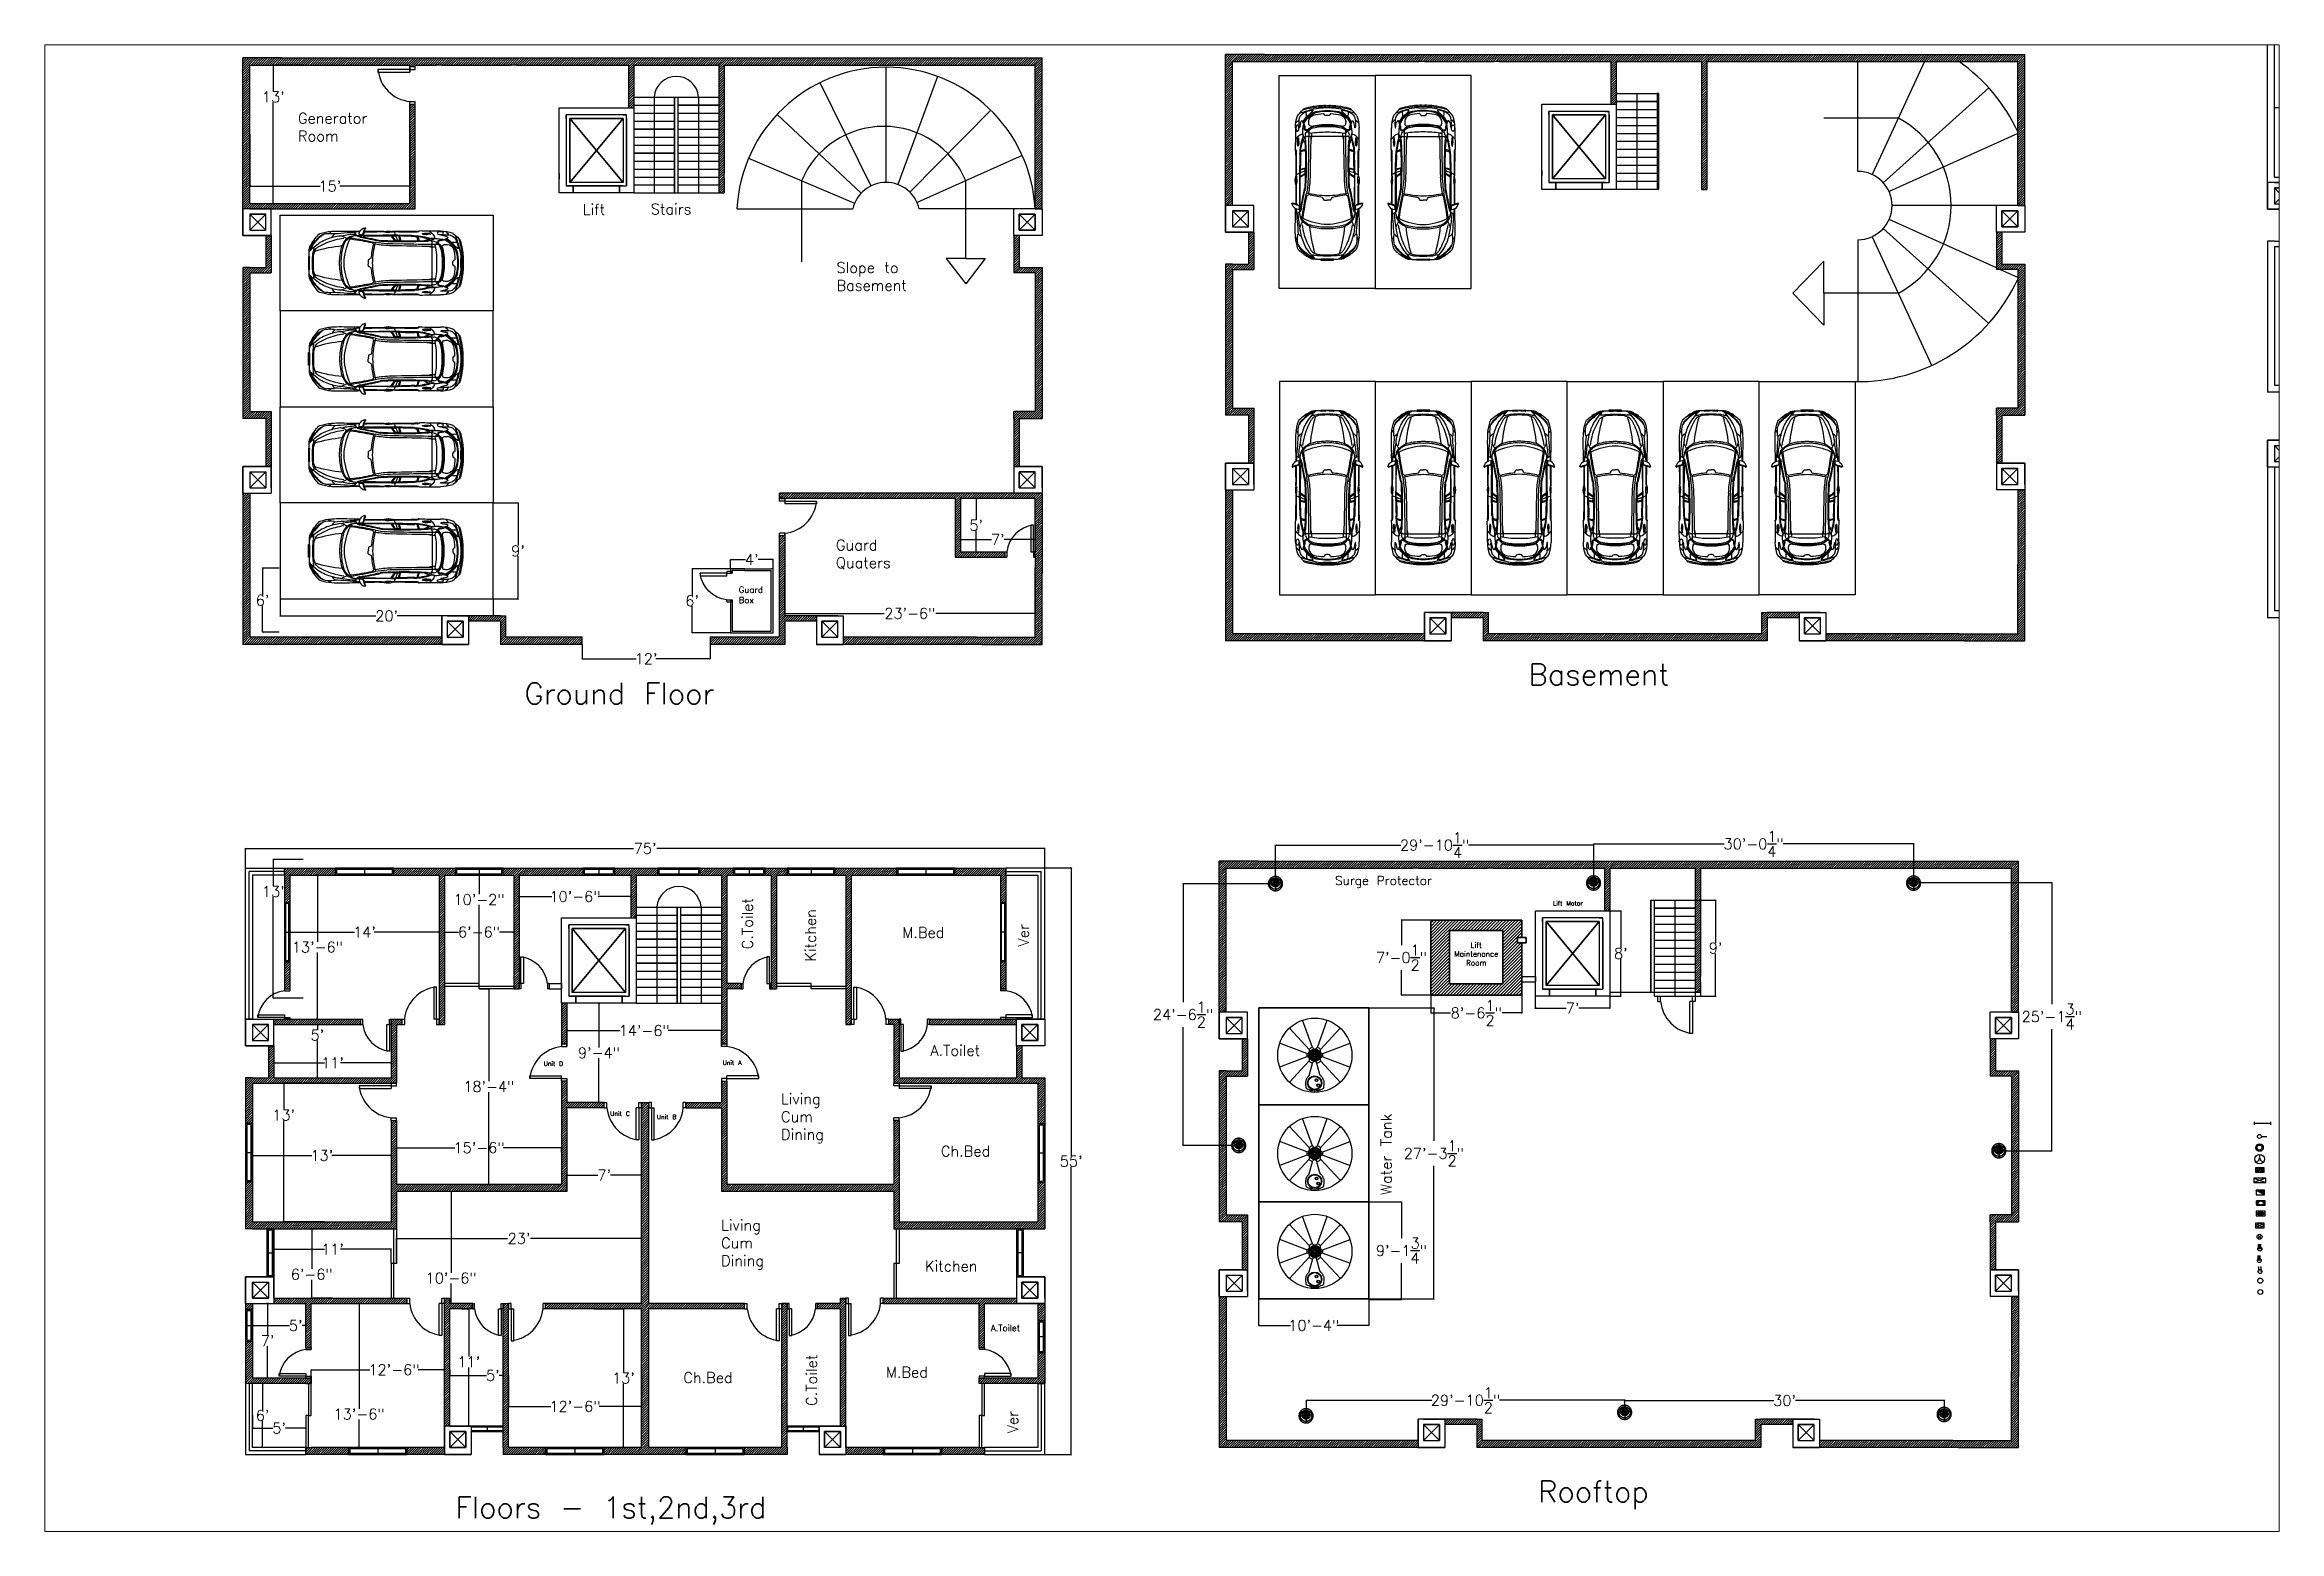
# Paper-space layout 'Layout1' of a CAD drawing. Header units: inches. Extents: x 2.5 to 13.5, y 1.8 to 9.1.
# The model-space entities are those that its viewports show. They can reach past a viewport. Long polylines and large blocks are cut down to what shows.
import ezdxf

# ---------------------------------------------------------------- set-up
doc = ezdxf.new("R2010")
doc.units = ezdxf.units.IN
doc.header["$LTSCALE"] = 20
doc.header["$MEASUREMENT"] = 0
for name, pattern in [('ACAD_ISO02W100', [15, 12, -3]), ('DASHED', [0.75, 0.5, -0.25]), ('HIDDEN', [0.375, 0.25, -0.125])]:
    doc.linetypes.add(name, pattern=pattern)
for name, color, linetype in [('Cars', 160, 'Continuous'), ('Conduit Emergeny', 10, 'ACAD_ISO02W100'), ('Edges', 7, 'Continuous'), ('Emergency', 1, 'HIDDEN'), ('Fittings', 255, 'Continuous'), ('Lift and Stairs', 60, 'Continuous')]:
    doc.layers.add(name, color=color, linetype=linetype)
for name, color, linetype, plot in [('Dimensions', 9, 'Continuous', False), ('Doors', 6, 'Continuous', False), ('Hatches', 3, 'Continuous', False), ('Pillars', 200, 'Continuous', False), ('Veranda', 4, 'Continuous', False), ('Windows', 30, 'Continuous', False)]:
    doc.layers.add(name, color=color, linetype=linetype, plot=plot)
doc.layers.add('Hatch', color=202, linetype='Continuous', lineweight=40)
doc.layers.add('wall', color=7, linetype='Continuous', lineweight=40)
doc.styles.get("Standard").update_dxf_attribs({"font": 'txt.shx', "height": 12})
doc.dimstyles.new('iut', dxfattribs={"dimtxt": 0.18, "dimasz": 2.1175, "dimexe": 0.18, "dimexo": 0.0625, "dimgap": 0.09, "dimtad": 0, "dimtih": 1, "dimtoh": 1, "dimzin": 0, "dimdsep": 46, "dimlunit": 4, "dimtxsty": 'Standard', "dimblk": 'ARCHTICK', "dimcen": 0.09, "dimadec": 0, "dimazin": 0, "dimtfac": 1, "dimtofl": 0, "dimtmove": 0, "dimatfit": 3, "dimldrblk": 'ARCHTICK', "dimfxl": 1, "dimtolj": 1, "dimtzin": 0, "dimarcsym": 0})

# ---------------------------------------------------------------- blocks, each defined once
blk = doc.blocks.new('BDoor3')
at = {"layer": 'Doors'}
for p, q in [((-42, -6), (-42, 0)), ((-42, 0), (-39, 0)), ((-39, -6), (-39, 0)), ((-3, 0), (0, 0)), ((-3, -6), (-3, 0)), ((0, 0), (0, -6)), ((-42, -6), (-39, -6)), ((-3, -6), (-6, -6)), ((-6, -42), (-6, -6)), ((0, -6), (-3, -6)), ((-3, -6), (-3, -42)), ((-3, -42), (-6, -42))]:
    blk.add_line(p, q, dxfattribs=at)
blk.add_arc((1, -2), 40.2, 185.6957, 264.3043, dxfattribs=at)
blk = doc.blocks.new('BDoor1')
at = {"layer": 'Doors'}
for p, q in [((-3, 42), (-6, 42)), ((-6, 42), (-6, 6)), ((-3, 6), (-3, 42)), ((-42, 6), (-42, 0)), ((-42, 6), (-39, 6)), ((-42, 0), (-39, 0)), ((-39, 6), (-39, 0)), ((-3, 6), (-6, 6)), ((0, 6), (-3, 6)), ((-3, 6), (-3, 0)), ((-3, 0), (0, 0)), ((0, 0), (0, 6))]:
    blk.add_line(p, q, dxfattribs=at)
blk.add_arc((1, 2), 40.2, 95.6957, 174.3043, dxfattribs=at)
blk = doc.blocks.new('BDoor2')
at = {"layer": 'Doors'}
for p, q in [((3, 6), (3, 42)), ((3, 42), (6, 42)), ((6, 42), (6, 6)), ((0, 0), (0, 6)), ((0, 6), (3, 6)), ((3, 0), (0, 0)), ((3, 6), (3, 0)), ((3, 6), (6, 6)), ((42, 6), (39, 6)), ((39, 6), (39, 0)), ((42, 0), (39, 0)), ((42, 6), (42, 0))]:
    blk.add_line(p, q, dxfattribs=at)
blk.add_arc((-1, 2), 40.2, 5.6957, 84.3043, dxfattribs=at)
blk = doc.blocks.new('SDoor1')
at = {"layer": 'Doors'}
for p, q in [((-2, 36), (-5, 36)), ((-5, 36), (-5, 6)), ((-2, 6), (-2, 36)), ((-34, 6), (-34, 0)), ((-34, 6), (-32, 6)), ((-34, 0), (-32, 0)), ((-32, 6), (-32, 0)), ((-5, 6), (-2, 6)), ((0, 6), (-2, 6)), ((-2, 6), (-2, 0)), ((-2, 0), (0, 0)), ((0, 0), (0, 6))]:
    blk.add_line(p, q, dxfattribs=at)
blk.add_arc((1.8, 2.2), 34, 96.429, 173.571, dxfattribs=at)
blk = doc.blocks.new('SDoor2')
at = {"layer": 'Doors'}
for p, q in [((2, 6), (2, 36)), ((2, 36), (5, 36)), ((5, 36), (5, 6)), ((0, 0), (0, 6)), ((0, 6), (2, 6)), ((2, 0), (0, 0)), ((2, 6), (2, 0)), ((5, 6), (2, 6)), ((34, 6), (32, 6)), ((32, 6), (32, 0)), ((34, 0), (32, 0)), ((34, 6), (34, 0))]:
    blk.add_line(p, q, dxfattribs=at)
blk.add_arc((-1.8, 2.2), 34, 6.429, 83.571, dxfattribs=at)
blk = doc.blocks.new('BDoor5')
at = {"layer": 'Doors'}
for p, q in [((-6, 42), (0, 42)), ((-6, 42), (-6, 39)), ((-6, 39), (0, 39)), ((0, 42), (0, 39)), ((-42, 3), (-42, 6)), ((-42, 6), (-6, 6)), ((-6, 3), (-42, 3)), ((-6, 3), (-6, 6)), ((-6, 0), (-6, 3)), ((-6, 3), (0, 3)), ((0, 0), (-6, 0)), ((0, 3), (0, 0))]:
    blk.add_line(p, q, dxfattribs=at)
blk.add_arc((-2, -1), 40.2, 95.6957, 174.3043, dxfattribs=at)
blk = doc.blocks.new('BDoor6')
at = {"layer": 'Doors'}
for p, q in [((6, 42), (0, 42)), ((0, 42), (0, 39)), ((6, 39), (0, 39)), ((6, 42), (6, 39)), ((0, 3), (0, 0)), ((6, 3), (0, 3)), ((0, 0), (6, 0)), ((6, 3), (6, 6)), ((42, 6), (6, 6)), ((6, 0), (6, 3)), ((6, 3), (42, 3)), ((42, 3), (42, 6))]:
    blk.add_line(p, q, dxfattribs=at)
blk.add_arc((2, -1), 40.2, 5.6957, 84.3043, dxfattribs=at)
blk = doc.blocks.new('BDoor4')
at = {"layer": 'Doors'}
for p, q in [((3, 0), (0, 0)), ((0, 0), (0, -6)), ((3, -6), (3, 0)), ((42, 0), (39, 0)), ((39, -6), (39, 0)), ((42, -6), (42, 0)), ((0, -6), (3, -6)), ((3, -6), (6, -6)), ((3, -6), (3, -42)), ((6, -42), (6, -6)), ((42, -6), (39, -6)), ((3, -42), (6, -42))]:
    blk.add_line(p, q, dxfattribs=at)
blk.add_arc((-1, -2), 40.2, 275.6957, 354.3043, dxfattribs=at)
blk = doc.blocks.new('SDoor3')
at = {"layer": 'Doors'}
for p, q in [((-34, -6), (-34, 0)), ((-34, 0), (-32, 0)), ((-32, -6), (-32, 0)), ((-2, 0), (0, 0)), ((-2, -6), (-2, 0)), ((0, 0), (0, -6)), ((-34, -6), (-32, -6)), ((-5, -36), (-5, -6)), ((-5, -6), (-2, -6)), ((0, -6), (-2, -6)), ((-2, -6), (-2, -36)), ((-2, -36), (-5, -36))]:
    blk.add_line(p, q, dxfattribs=at)
blk.add_arc((1.8, -2.2), 34, 186.429, 263.571, dxfattribs=at)
blk = doc.blocks.new('SDoor4')
at = {"layer": 'Doors'}
for p, q in [((2, 0), (0, 0)), ((0, 0), (0, -6)), ((2, -6), (2, 0)), ((34, 0), (32, 0)), ((32, -6), (32, 0)), ((34, -6), (34, 0)), ((0, -6), (2, -6)), ((2, -6), (2, -36)), ((5, -6), (2, -6)), ((5, -36), (5, -6)), ((34, -6), (32, -6)), ((2, -36), (5, -36))]:
    blk.add_line(p, q, dxfattribs=at)
blk.add_arc((-1.8, -2.2), 34, 276.429, 353.571, dxfattribs=at)
blk = doc.blocks.new('BDoor7')
at = {"layer": 'Doors'}
for p, q in [((0, 0), (-6, 0)), ((-6, 0), (-6, -3)), ((0, -3), (0, 0)), ((-6, -3), (-42, -3)), ((-42, -3), (-42, -6)), ((-42, -6), (-6, -6)), ((-6, -3), (0, -3)), ((-6, -3), (-6, -6)), ((-6, -42), (-6, -39)), ((-6, -39), (0, -39)), ((-6, -42), (0, -42)), ((0, -42), (0, -39))]:
    blk.add_line(p, q, dxfattribs=at)
blk.add_arc((-2, 1), 40.2, 185.6957, 264.3043, dxfattribs=at)
blk = doc.blocks.new('BDoor8')
at = {"layer": 'Doors'}
for p, q in [((0, -3), (0, 0)), ((0, 0), (6, 0)), ((6, 0), (6, -3)), ((6, -3), (0, -3)), ((6, -3), (6, -6)), ((6, -3), (42, -3)), ((42, -6), (6, -6)), ((42, -3), (42, -6)), ((0, -42), (0, -39)), ((6, -39), (0, -39)), ((6, -42), (0, -42)), ((6, -42), (6, -39))]:
    blk.add_line(p, q, dxfattribs=at)
blk.add_arc((2, 1), 40.2, 275.6957, 354.3043, dxfattribs=at)
blk = doc.blocks.new('SDoor6')
at = {"layer": 'Doors'}
for p, q in [((6, 34), (0, 34)), ((0, 34), (0, 32)), ((6, 32), (0, 32)), ((6, 34), (6, 32)), ((0, 2), (0, 0)), ((6, 2), (0, 2)), ((0, 0), (6, 0)), ((36, 5), (6, 5)), ((6, 5), (6, 2)), ((6, 0), (6, 2)), ((6, 2), (36, 2)), ((36, 2), (36, 5))]:
    blk.add_line(p, q, dxfattribs=at)
blk.add_arc((2.2, -1.8), 34, 6.429, 83.571, dxfattribs=at)
blk = doc.blocks.new('SDoor5')
at = {"layer": 'Doors'}
for p, q in [((-6, 33), (0, 33)), ((-6, 33), (-6, 31)), ((-6, 31), (0, 31)), ((0, 33), (0, 31)), ((-36, 1), (-36, 4)), ((-36, 4), (-6, 4)), ((-6, 1), (-36, 1)), ((-6, 4), (-6, 1)), ((-6, -1), (-6, 1)), ((-6, 1), (0, 1)), ((0, 1), (0, -1)), ((0, -1), (-6, -1))]:
    blk.add_line(p, q, dxfattribs=at)
blk.add_arc((-2.2, -2.8), 34, 96.429, 173.571, dxfattribs=at)
blk = doc.blocks.new('SDoor5.2')
at = {"layer": 'Doors'}
blk.add_blockref('SDoor5', (0, -33), dxfattribs=at)
blk = doc.blocks.new('slider')
at = {"layer": 'Doors'}
for p, q in [((-39, 3), (0, 3)), ((-39, 0), (-39, 3)), ((0, 0), (-39, 0)), ((0, 3), (0, 0))]:
    blk.add_line(p, q, dxfattribs=at)
blk.add_lwpolyline([(-78, 3), (-39, 3), (-39, 6), (-78, 6)], close=True, dxfattribs=at)
blk = doc.blocks.new('slider2')
at = {"layer": 'Doors'}
for p, q in [((-36, 3), (-36, 0)), ((0, 3), (-36, 3)), ((-36, 0), (0, 0)), ((0, 0), (0, 3))]:
    blk.add_line(p, q, dxfattribs=at)
blk.add_lwpolyline([(-72, 3), (-36, 3), (-36, 6), (-72, 6)], close=True, dxfattribs=at)
blk = doc.blocks.new('bathroom_window')
at = {"layer": 'Windows'}
for p, q in [((-17, 5), (-18, 5)), ((-18, 5), (18, 5)), ((-17, 1), (-18, 1)), ((-18, 1), (18, 1)), ((0, 5), (0, 1))]:
    blk.add_line(p, q, dxfattribs=at)
blk.add_lwpolyline([(-18, 0), (18, 0), (18, 6), (-18, 6)], close=True, dxfattribs=at)
for points in [[(17, 5), (-17, 5)], [(-17, 1), (17, 1)]]:
    blk.add_lwpolyline(points, dxfattribs=at)
blk = doc.blocks.new('outer_bathroom_window')
at = {"layer": 'Windows'}
blk.add_line((0, 6.5), (0, 1.5), dxfattribs=at)
for points in [[(-18, 0), (18, 0), (18, 8), (-18, 8)], [(-16.5, 1.5), (16.5, 1.5), (16.5, 6.5), (-16.5, 6.5)]]:
    blk.add_lwpolyline(points, close=True, dxfattribs=at)
blk = doc.blocks.new('stair_window')
at = {"layer": 'Windows'}
blk.add_line((0, 6.5), (0, 1.5), dxfattribs=at)
for points in [[(-24, 0), (24, 0), (24, 8), (-24, 8)], [(-22.5, 1.5), (22.5, 1.5), (22.5, 6.5), (-22.5, 6.5)]]:
    blk.add_lwpolyline(points, close=True, dxfattribs=at)
blk = doc.blocks.new('kitchen_window')
at = {"layer": 'Windows'}
blk.add_line((0, 6.5), (0, 1.5), dxfattribs=at)
for points in [[(-27, 0), (27, 0), (27, 8), (-27, 8)], [(-25.5, 1.5), (25.5, 1.5), (25.5, 6.5), (-25.5, 6.5)]]:
    blk.add_lwpolyline(points, close=True, dxfattribs=at)
blk = doc.blocks.new('bigger_window')
at = {"layer": 'Windows'}
blk.add_line((0, 6.5), (0, 1.5), dxfattribs=at)
for points in [[(-33, 0), (33, 0), (33, 8), (-33, 8)], [(-31.5, 1.5), (31.5, 1.5), (31.5, 6.5), (-31.5, 6.5)]]:
    blk.add_lwpolyline(points, close=True, dxfattribs=at)
blk = doc.blocks.new('balcony_window')
at = {"layer": 'Windows'}
blk.add_line((0, 5), (0, 1), dxfattribs=at)
for points in [[(-33, 0), (33, 0), (33, 6), (-33, 6)], [(-32, 1), (32, 1), (32, 5), (-32, 5)]]:
    blk.add_lwpolyline(points, close=True, dxfattribs=at)
blk = doc.blocks.new('Car_left')
at = {"color": 5}
for p, q in [((123.1, 29.8), (124.8, 24.8)), ((70.7, 5.3), (68, 4.1)), ((70.7, -5.3), (68, -4.1)), ((123.1, -29.8), (124.8, -24.8)), ((101.4, -30.4), (102.4, -30.4))]:
    blk.add_line(p, q, dxfattribs=at)
for centre, radius, start, end in [((-82.6, 66.7), 97.9, 330.3547, 335.5973), ((39.3, -1.9), 40.7, 137.6574, 152.9189), ((13.7, 18.4), 10.6, 134.1962, 161.1483), ((-138, 160.5), 199.1, 315.4666, 318.7653), ((54.2, -7.7), 58.5, 136.9012, 144.8623), ((36.1, 3.1), 35, 124.3846, 140.0859), ((13.6, 30.1), 3.04, 106.1096, 134.4589), ((22.1, 17.3), 15.9, 110.053, 131.0965), ((31.2, -22.7), 58.7, 95.1475, 108.2832), ((40.8, -25), 55.7, 102.8879, 119.7638), ((19.8, 27.2), 5.89, 96.3928, 126.9147), ((24.2, -9.8), 43.2, 83.7766, 96.6068), ((51.1, -53.9), 82.7, 97.9437, 111.5609), ((24.3, 39.4), 4.49, 245.4838, 278.5556), ((-29, 78.6), 69.4, 319.2904, 321.0297), ((37, -196.9), 232.9, 87.0251, 92.7356), ((28.1, 29.7), 1.05, 150.3867, 223.8412), ((22.8, 36.5), 7.65, 304.9781, 326.6735), ((40, -12.2), 43.1, 95.2135, 105.666), ((28.9, 32.7), 0.434, 309.6999, 95.6357), ((-72.6, 1567), 1537.6, 273.7989, 274.8592), ((36, 24.6), 6.13, 68.0898, 89.3295), ((53.5, -34.4), 67, 90.2825, 104.0813), ((60.7, 9.8), 24.8, 137.1504, 161.4803), ((26.7, 0.3), 32.1, 56.5518, 68.8795), ((55.4, 14.5), 16.7, 139.8951, 165.4129), ((108.4, -2.6), 68.4, 154.8731, 177.8428), ((52.4, 17), 13.9, 106.2741, 135.4769), ((57.5, 11.8), 20, 107.0239, 137.8516), ((3.5, -299.8), 331, 77.4622, 82.5484), ((47.6, 25.7), 1.43, 73.5, 144.8845), ((-11.4, -398.8), 430, 78.8417, 82.0619), ((53.7, 13.1), 17.9, 88.4994, 106.7327), ((51.9, -601.4), 637.1, 89.4558, 90.2501), ((75, 44.9), 25, 201.5058, 214.664), ((54.4, -11.9), 42.9, 87.2489, 90.3302), ((59.8, 38.4), 9.41, 235.3565, 259.7337), ((5.6, -307.7), 341.5, 77.2847, 81.6315), ((16.8, 60.8), 49.7, 322.9405, 324.6406), ((56.7, 30.8), 0.28, 168.5556, 280.9154), ((58, 151), 120.5, 269.386, 271.2668), ((65.4, 32.1), 8.25, 154.2977, 176.705), ((58.1, 32.6), 0.916, 182.6152, 260.6397), ((65.8, 31), 9.1, 105.1375, 149.5524), ((58.5, 37.8), 6.17, 264.7116, 292.1047), ((-59.5, -615), 654.8, 77.6333, 79.651), ((64.9, 33.1), 4.43, 193.6511, 206.161), ((60.3, 31), 0.558, 308.927, 10.4287), ((59.5, 36.5), 4.62, 286.6943, 302.0817), ((69.7, 2295.7), 2264.6, 269.7768, 270.7176), ((93.5, 24.5), 33.1, 153.0129, 166.3047), ((89.9, 52.4), 35.4, 216.9144, 221.7941), ((61, 34), 1.67, 304.7821, 341.0084), ((111.1, -4600.2), 4630.8, 90.1598, 90.6056), ((116.9, 20.2), 56, 160.5571, 166.2918), ((62.1, 1027.3), 992.5, 270.0446, 271.3359), ((77.1, 1008), 972.6, 269.1713, 270.4847), ((63.4, 39.1), 0.762, 341.3955, 91.2243), ((84, 44.1), 19.1, 260.0152, 268.0991), ((85.4, 35.3), 0.234, 128.0347, 231.4439), ((89.7, 17.4), 18.6, 75.027, 103.707), ((87, 37.8), 3.22, 237.7615, 275.7868), ((89.3, 31.8), 3.46, 56.6946, 125.4574), ((87.8, 35), 0.651, 214.9001, 277.2119), ((89.2, 51.3), 17, 265.6662, 274.6243), ((90.6, 35.2), 0.91, 269.9036, 320.9857), ((92.4, 61.2), 26.6, 267.4291, 274.4422), ((70.3, 10.4), 30.3, 27.9516, 41.8487), ((55.2, 2.1), 48.3, 27.7108, 36.1627), ((28.6, 7392.1), 7357.1, 270.51286, 270.73777), ((94.2, 35), 0.422, 312.6372, 46.9755), ((116.4, 1092.6), 1057.8, 268.8193, 270.3323), ((77.5, 24.5), 21.6, 16.556, 30.2518), ((100.8, 86.2), 61, 266.9475, 271.8884), ((137.1, 1113.9), 1083.3, 267.9387, 269.0579), ((80.9, 21.2), 19.7, 9.7812, 28.5925), ((103.9, 97.9), 67.6, 265.1452, 267.8496), ((74.9, 20.4), 28.3, 8.374, 20.78), ((101.6, 21.3), 9.09, 85.5408, 91.5303), ((80.1, 21.5), 24, 7.2638, 21.8823), ((116.1, 190.9), 161.1, 265.0843, 271.3424), ((118, -31.9), 62.6, 71.6619, 88.8585), ((120.9, -2.4), 32.3, 76.524, 91.7339), ((547.6, 157.8), 444.5, 196.724, 197.4165), ((122.2, 38.2), 3.43, 275.3101, 319.2699), ((125.3, 30.7), 5.33, 95.0833, 111.357), ((144.7, 749.7), 713.9, 268.408, 270.3273), ((128.5, 32.9), 0.234, 128.0347, 231.4439), ((132.7, 15), 18.6, 75.027, 103.707), ((130, 35.4), 3.22, 237.7615, 275.7868), ((64.6, -253.7), 289.8, 75.6297, 77.2704), ((129.7, 29.3), 4.37, 277.2816, 299.3816), ((132.4, 29.4), 3.46, 56.6946, 125.4574), ((130.9, 32.6), 0.651, 214.9001, 277.2119), ((133.1, -11.9), 37.1, 85.5248, 93.3621), ((132.3, 48.9), 17, 265.6662, 274.6243), ((145.7, -8.2), 36.4, 104.6628, 112.2652), ((132, 34.4), 10.2, 276.1786, 297.4069), ((133.6, 32.9), 0.91, 269.9036, 320.9857), ((135.5, 58.9), 26.6, 267.4291, 274.4422), ((154.5, 52.4), 24.7, 222.373, 234.288), ((159.1, -23.1), 53.4, 108.584, 114.8573), ((137.2, 32.6), 0.422, 312.6372, 46.9755), ((138.8, 91.2), 63.7, 268.9809, 272.951), ((134.7, 27.3), 7.38, 2.2759, 43.8481), ((141.9, -30.1), 57.7, 78.9494, 89.7926), ((147.9, 23.9), 2.05, 82.4864, 158.9368), ((147.8, 24.2), 1.09, 105.2256, 169.184), ((148.9, 33.7), 8.56, 260.5398, 300.8493), ((148.6, 30.5), 4.6, 264.3192, 305.3616), ((149.5, -2.5), 38.3, 69.9453, 91.2061), ((149.1, 31.4), 0.225, 72.7222, 261.1465), ((316.9, 851.3), 837.1, 258.435, 258.8389), ((166.5, -184.7), 217, 93.9375, 94.5744), ((152, -37.2), 69, 84.9937, 90.3553), ((156.9, 20.3), 7.32, 104.9381, 122.1545), ((142.6, 3.2), 25.5, 26.6673, 66.0186), ((138.7, -1.8), 32.6, 35.6872, 62.1714), ((102.5, -12.9), 71.1, 38.653, 42.7305), ((152.9, 23.4), 6.85, 58.5297, 73.9608), ((158.5, 16.4), 11.5, 101.2557, 107.9095), ((135.2, -6.9), 39.8, 47.6971, 59.7688), ((156, 28.5), 0.883, 284.3577, 57.1347), ((157.4, 22.2), 9.39, 34.5387, 86.5392), ((101.5, -39), 94.8, 44.4324, 49.835), ((145.1, 14.8), 23.7, 4.6963, 32.3747), ((37.5, -16.5), 136.4, 13.4624, 20.4221), ((168.5, 25.2), 2.27, 20.6856, 70.9183), ((87.2, 2.5), 85.7, 3.2751, 16.8411), ((106.2, 4.5), 67.9, 9.2745, 18.4866), ((-749.3, 29.1), 749.8, 357.7767, 358.3186), ((0.7, 7.1), 0.422, 70.4902, 179.2009), ((394.4, -2), 393.8, 177.2369, 178.614), ((0.6, 6.9), 0.644, 4.1465, 70.0227), ((6.9, 10.5), 6.26, 118.9853, 161.2344), ((1.7, 14.7), 0.806, 59.7839, 144.418), ((131, -0.9), 130, 176.5375, 179.5906), ((6.1, 16.2), 4.96, 141.7582, 172.0354), ((13, 13.1), 11.8, 153.5515, 167.8828), ((1.2, 17.4), 1.47, 286.3441, 348.3424), ((9, 7.7), 10.4, 109.1789, 131.5531), ((8.1, 17.8), 6.43, 201.2171, 206.9602), ((151.8, -72.7), 175.7, 147.4543, 148.401), ((8.8, 14.7), 6.61, 124.0758, 158.1982), ((3.2, 16.5), 0.185, 139.7223, 281.8199), ((0.3, 23.8), 8.59, 294.6387, 310.5596), ((253.5, -4.2), 249, 177.1463, 179.0257), ((34.8, 6.2), 30.1, 166.1326, 176.1877), ((-2.5, 16), 8.41, 341.9858, 8.7911), ((150.6, -1.1), 145.1, 177.2697, 179.5722), ((5.7, 17.3), 0.186, 347.2263, 118.0969), ((49, -29.9), 64.2, 123.9549, 132.4036), ((28.8, 5.3), 23.1, 157.8181, 178.6383), ((50.9, -126.7), 146.8, 95.0353, 107.3288), ((16.2, 11), 9.28, 145.0265, 160.738), ((17.2, 7.9), 12, 116.9128, 135.7696), ((76.4, -101.5), 136.4, 114.1166, 118.3188), ((99.8, 1), 64.7, 165.0341, 180.8411), ((93.5, 2.5), 56.5, 163.4212, 182.563), ((68.3, 3.3), 0.884, 109.8696, 185.7756), ((134.9, 1.9), 67.5, 178.8997, 181.5963), ((212.7, -10.8), 142.9, 166.9982, 173.5145), ((71.7, 21.3), 1.71, 359.8585, 87.987), ((206.7, -6.2), 134.6, 167.3239, 177.3419), ((96.4, 137.3), 118, 259.487, 268.5985), ((97.4, 149.9), 128.5, 260.1257, 271.9973), ((83.4, 34.5), 10.2, 254.8014, 271.9279), ((108, 519.5), 495, 267.1536, 272.5853), ((107.5, 505.9), 482.2, 267.1684, 273.0368), ((982.4, 46622.8), 46611.9, 268.90732, 268.96336), ((141.2, 1468), 1447.1, 268.4398, 270.2017), ((139.8, 31.9), 14.1, 251.5017, 267.3287), ((197.6, 635.6), 613.6, 264.237, 264.7005), ((136.1, 22.7), 3, 7.3886, 45.8426), ((2379.2, 15), 2240.1, 179.7935, 180.3836), ((141.8, 125.6), 107.9, 268.5509, 270.6488), ((140.9, 18.8), 5.78, 61.1095, 89.2816), ((145.1, 19.7), 2.36, 121.0881, 188.9249), ((34.8, 1.5), 109.5, 359.3305, 9.3859), ((33.3, -1.4), 111, 350.6655, 0.8373), ((33.4, -175.9), 228.1, 60.8166, 61.1095), ((141.4, 28.7), 7.35, 289.9834, 305.7288), ((139.1, 12.2), 12.4, 42.7696, 63.2718), ((137.6, 12.9), 11.8, 13.5418, 51.8233), ((173.3, 19.5), 27.8, 169.3396, 173.3084), ((168.3, 21.3), 21.8, 171.9489, 177.873), ((134.3, 11.2), 16.8, 4.0034, 34.3416), ((85.9, 1.8), 64.7, 358.4033, 12.3768), ((152.7, 18.5), 1.97, 108.8756, 185.2937), ((79.8, 0.9), 73, 358.2867, 13.7793), ((79.8, -1), 73, 346.2207, 1.7133), ((-0.9, 0.9), 152.4, 359.677, 4.3186), ((155.5, 8.9), 11.9, 84.6847, 106.7517), ((155.2, 12.1), 8.78, 23.1565, 81.0231), ((168.2, -87.8), 111.3, 90.4843, 93.6538), ((222.8, 74.1), 79.8, 220.3359, 222.9602), ((183.4, 0.6), 20.7, 175.4728, 181.6733), ((164.7, 1.6), 1.94, 91.7521, 163.5941), ((105.6, 1.2), 59.4, 2.7031, 13.9351), ((173.6, 26.2), 11.3, 214.8917, 241.4598), ((164.6, 4), 0.378, 274.2331, 11.3624), ((157.2, 10.7), 10.2, 10.9132, 39.4504), ((131.9, 1.8), 35.9, 357.1231, 20.9569), ((95, -0.9), 73.6, 0.7227, 10.7348), ((168.4, 16.6), 0.378, 237.8865, 16.8791), ((126, 4.3), 45.5, 0.5345, 13.9152), ((221.4, 2.7), 50, 177.6674, 183.3617), ((221.4, -2.7), 50, 176.6383, 182.3326), ((112.5, 3.2), 60.3, 356.5178, 3.9881), ((112.5, -3.2), 60.3, 356.0119, 3.4822), ((99.1, 2.6), 75.2, 357.9829, 9.7825), ((-749.3, -29.1), 749.8, 1.6814, 2.2233), ((0.7, -7.1), 0.422, 180.7991, 289.5098), ((0.6, -6.9), 0.644, 289.9773, 355.8535), ((394.4, 2), 393.8, 181.386, 182.7631), ((131, 0.9), 130, 180.4094, 183.4625), ((6.9, -10.5), 6.26, 198.7656, 241.0147), ((1.7, -14.7), 0.806, 215.582, 300.2161), ((6.1, -16.2), 4.96, 187.9646, 218.2418), ((13, -13.1), 11.8, 192.1172, 206.4485), ((1.2, -17.4), 1.47, 11.6576, 73.6559), ((8.1, -17.8), 6.43, 153.0398, 158.7829), ((9, -7.7), 10.4, 228.4469, 250.8211), ((151.8, 72.7), 175.7, 211.599, 212.5457), ((-82.6, -66.7), 97.9, 24.4027, 29.6453), ((8.8, -14.7), 6.61, 201.8018, 235.9242), ((3.2, -16.5), 0.185, 78.1801, 220.2777), ((39.3, 1.9), 40.7, 207.0811, 222.3426), ((13.7, -18.4), 10.6, 198.8517, 225.8038), ((0.3, -23.8), 8.59, 49.4404, 65.3613), ((-138, -160.5), 199.1, 41.2347, 44.5334), ((253.5, 4.2), 249, 180.9743, 182.8537), ((34.8, -6.2), 30.1, 183.8123, 193.8674), ((150.6, 1.1), 145.1, 180.4278, 182.7303), ((-2.5, -16), 8.41, 351.2089, 18.0142), ((5.7, -17.3), 0.186, 241.9031, 12.7737), ((28.8, -5.3), 23.1, 181.3617, 202.1819), ((49, 29.9), 64.2, 227.5964, 236.0451), ((50.9, 126.7), 146.8, 252.6712, 264.9647), ((16.2, -11), 9.28, 199.262, 214.9735), ((17.2, -7.9), 12, 224.2304, 243.0872), ((76.4, 101.5), 136.4, 241.6812, 245.8834), ((40.8, 25), 55.7, 240.2362, 257.1121), ((51.1, 53.9), 82.7, 248.4391, 262.0563), ((99.8, -1), 64.7, 179.1589, 194.9659), ((93.5, -2.5), 56.5, 177.437, 196.5788), ((60.7, -9.8), 24.8, 198.5197, 222.8496), ((55.4, -14.5), 16.7, 194.5871, 220.1049), ((108.4, 2.6), 68.4, 182.1572, 205.1269), ((-19.2, 413.5), 446.9, 278.5152, 282.2178), ((-11.4, 398.8), 430, 277.9381, 281.1583), ((-59.5, 615), 654.8, 280.349, 282.3667), ((-179.5, -0.5), 246.9, 359.3834, 0.1206), ((68.3, -3.3), 0.884, 174.2244, 250.1304), ((212.7, 10.8), 142.9, 186.4855, 193.0018), ((71.7, -21.3), 1.71, 272.013, 0.1415), ((206.7, 6.2), 134.6, 182.6581, 192.6761), ((96.4, -137.3), 118, 91.4015, 100.513), ((97.4, -149.9), 128.5, 88.0027, 99.8743), ((83.4, -34.5), 10.2, 88.0721, 105.1986), ((84, -44.1), 19.1, 91.9009, 99.9848), ((108, -519.5), 495, 87.4147, 92.8464), ((107.5, -505.9), 482.2, 86.9632, 92.8316), ((70.3, -10.4), 30.3, 318.1513, 332.0484), ((982.4, -46622.8), 46611.9, 91.03664, 91.09268), ((55.2, -2.1), 48.3, 323.8373, 332.2892), ((82, -21.5), 18.6, 330.4856, 350.5014), ((74.9, -20.4), 28.3, 339.22, 351.626), ((141.2, -1468), 1447.1, 89.7983, 91.5602), ((72.6, -20), 31.5, 340.7957, 351.8942), ((547.6, -157.8), 444.5, 162.5835, 163.276), ((129.7, -29.3), 4.37, 60.6184, 82.7184), ((134.3, -213.8), 188.8, 89.4918, 91.0583), ((132, -34.4), 10.2, 62.5931, 83.8214), ((139.8, -31.9), 14.1, 92.6713, 108.4983), ((197.6, -635.6), 613.6, 95.2995, 95.763), ((136.1, -22.7), 3, 314.1574, 352.6114), ((2379.2, -15), 2240.1, 179.6164, 180.2065), ((141.8, -125.6), 107.9, 89.3512, 91.4491), ((140.9, -18.8), 5.78, 270.7184, 298.8905), ((145.1, -19.7), 2.36, 171.0751, 238.9119), ((33.4, 175.9), 228.1, 298.8905, 299.1834), ((141.4, -28.7), 7.35, 54.2712, 70.0166), ((139.1, -12.2), 12.4, 296.7282, 317.2304), ((137.6, -12.9), 11.8, 308.1767, 346.4582), ((173.3, -19.5), 27.8, 186.6916, 190.6604), ((147.9, -23.9), 2.05, 201.0632, 277.5136), ((168.3, -21.3), 21.8, 182.127, 188.0511), ((147.8, -24.2), 1.09, 190.816, 254.7744), ((148.9, -33.9), 8.82, 59.8745, 99.172), ((134.3, -11.2), 16.8, 325.6584, 355.9966), ((85.9, -1.8), 64.7, 347.6232, 1.5967), ((152.7, -18.6), 1.97, 174.7063, 251.1244), ((-0.9, -0.9), 152.4, 355.6814, 0.323), ((155.5, -9), 11.9, 253.2483, 275.3153), ((142.6, -3.2), 25.5, 293.9814, 333.3327), ((138.7, 1.8), 32.6, 297.8471, 324.3128), ((135.2, 6.8), 39.8, 300.4584, 312.3029), ((155.2, -12.3), 8.78, 278.9769, 336.8435), ((168.2, 87.7), 111.3, 266.3462, 269.5157), ((222.8, -74.2), 79.8, 137.0398, 139.6641), ((183.4, -0.7), 20.7, 178.3267, 184.5272), ((164.7, -1.8), 1.94, 196.4059, 268.2479), ((105.6, -1.4), 59.4, 346.0649, 357.2969), ((164.6, -4.1), 0.378, 348.6376, 85.7669), ((172.3, -24.3), 8.95, 116.8543, 149.5626), ((157.2, -10.7), 10.2, 320.5496, 349.0868), ((145.1, -14.8), 23.7, 327.6253, 355.3037), ((37.5, 16.5), 136.4, 339.5779, 346.5376), ((131.9, -1.8), 35.9, 339.0431, 2.8769), ((95, 0.9), 73.6, 349.2652, 359.2773), ((168.4, -16.6), 0.378, 343.1209, 122.1135), ((87.2, -2.5), 85.7, 343.1589, 356.7249), ((126, -4.3), 45.5, 346.0848, 359.4655), ((106.2, -4.5), 67.9, 341.5134, 350.7255), ((99.1, -2.6), 75.2, 350.2175, 2.0171), ((54.2, 7.7), 58.5, 215.1377, 223.0988), ((36.1, -3.1), 35, 219.9141, 235.6154), ((13.6, -30.1), 3.04, 225.5411, 253.8904), ((22.1, -17.3), 15.9, 228.9035, 249.947), ((31.2, 22.7), 58.7, 251.7168, 264.8525), ((19.8, -27.2), 5.89, 233.0853, 263.6072), ((24.2, 9.8), 43.2, 263.3932, 276.2234), ((24.3, -39.4), 4.49, 81.4444, 114.5162), ((-29, -78.6), 69.4, 38.9703, 40.7096), ((37, 196.9), 232.9, 267.2644, 272.9749), ((28.1, -29.7), 1.05, 136.1588, 209.6133), ((22.8, -36.5), 7.65, 33.3265, 55.0219), ((40, 12.2), 43.1, 254.334, 264.7865), ((28.9, -32.7), 0.434, 264.3643, 50.3001), ((-72.6, -1567), 1537.6, 85.1408, 86.2011), ((36, -24.6), 6.13, 270.6705, 291.9102), ((53.5, 34.4), 67, 255.9187, 269.7175), ((26.7, -0.3), 32.1, 291.1205, 303.4482), ((52.4, -17), 13.9, 224.5231, 253.7259), ((57.5, -11.8), 20, 222.1484, 252.9761), ((47.6, -25.7), 1.43, 215.1155, 286.5), ((53.7, -13.1), 17.9, 253.2673, 271.5006), ((51.9, 601.4), 637.1, 269.7499, 270.5442), ((75, -44.9), 25, 145.336, 158.4942), ((54.4, 11.9), 42.9, 269.6698, 272.7511), ((59.8, -38.4), 9.41, 100.2663, 124.6435), ((5.6, 307.7), 341.5, 278.3685, 282.7153), ((56.7, -30.8), 0.28, 79.0846, 191.4444), ((16.8, -60.8), 49.7, 35.3594, 37.0595), ((58, -151), 120.5, 88.7332, 90.614), ((58.1, -32.6), 0.916, 99.3603, 177.3848), ((65.4, -32.1), 8.25, 183.295, 205.7023), ((58.5, -37.8), 6.17, 67.8953, 95.2884), ((65.8, -31), 9.1, 210.4476, 254.8625), ((64.9, -33.1), 4.43, 153.839, 166.3489), ((60.3, -31), 0.558, 349.5713, 51.073), ((59.5, -36.5), 4.62, 57.9183, 73.3057), ((69.9, -1465.5), 1434.4, 88.8778, 90.3591), ((93.5, -24.5), 33.1, 193.6953, 206.9871), ((89.9, -52.4), 35.4, 138.2059, 143.0856), ((61, -34), 1.67, 18.9916, 55.2179), ((122.1, 5877.7), 5908.4, 269.41841, 269.76617), ((116.9, -20.2), 56, 193.7082, 199.4429), ((62.1, -1027.3), 992.5, 88.6641, 89.9554), ((77.1, -1008), 972.6, 89.5153, 90.8275), ((63.4, -39.1), 0.762, 268.7757, 18.6045), ((85.4, -35.3), 0.234, 128.5561, 231.9653), ((87, -37.8), 3.22, 84.2132, 122.2385), ((89.7, -17.4), 18.6, 256.293, 284.973), ((87.8, -35), 0.651, 82.7881, 145.0999), ((89.3, -31.8), 3.46, 234.5426, 303.3054), ((89.2, -51.3), 17, 85.3757, 94.3338), ((90.6, -35.2), 0.91, 39.0143, 90.0964), ((92.4, -61.2), 26.6, 85.5578, 92.5709), ((94.2, -35), 0.422, 313.0245, 47.3628), ((28.6, -7392.1), 7357.1, 89.26223, 89.48714), ((116.4, -1092.6), 1057.8, 89.6677, 91.1807), ((68, -20.6), 31.8, 332.3533, 341.62), ((100.8, -86.2), 61, 88.1116, 93.0525), ((103.9, -97.9), 67.6, 92.1504, 94.9984), ((126.8, -635.7), 605, 90.7199, 92.7344), ((130.5, -628.3), 598.5, 91.0175, 92.692), ((118, 31.9), 62.6, 271.1415, 288.3381), ((120.9, 2.4), 32.3, 268.2661, 283.476), ((122.2, -38.2), 3.43, 40.7301, 84.6899), ((125.3, -30.7), 5.33, 248.643, 264.9167), ((144.7, -749.7), 713.9, 89.6727, 91.592), ((128.5, -32.9), 0.234, 128.5561, 231.9653), ((130, -35.4), 3.22, 84.2132, 122.2385), ((132.7, -15), 18.6, 256.293, 284.973), ((64.6, 253.7), 289.8, 282.7296, 284.3703), ((130.9, -32.6), 0.651, 82.7881, 145.0999), ((132.4, -29.4), 3.46, 234.5426, 303.3054), ((132.3, -48.9), 17, 85.3757, 94.3338), ((145.7, 8.2), 36.4, 247.7348, 255.3372), ((133.6, -32.9), 0.91, 39.0143, 90.0964), ((135.5, -58.9), 26.6, 85.5578, 92.5709), ((154.5, -52.4), 24.7, 125.712, 137.627), ((159.1, 23.1), 53.4, 245.1427, 251.416), ((137.2, -32.6), 0.422, 313.0245, 47.3628), ((138.8, -91.2), 63.7, 87.049, 91.0191), ((134.7, -27.3), 7.38, 316.1519, 357.7241), ((141.9, 30.1), 57.7, 270.2074, 281.0506), ((148.6, -30.5), 4.6, 54.6384, 95.6808), ((149.6, 1), 36.8, 268.5821, 290.4422), ((149.1, -31.4), 0.233, 93.8069, 232.9646), ((166.5, 184.7), 217, 265.3656, 266.0625), ((316.9, -851.3), 837.1, 101.1611, 101.565), ((152, 37.2), 69, 269.6447, 275.0063), ((160.6, -9.2), 19, 245.6845, 256.778), ((102.5, 12.9), 71.1, 317.2695, 321.347), ((152.9, -23.4), 6.85, 286.0392, 301.4703), ((156, -28.5), 0.883, 302.8653, 75.6423), ((157.4, -22.2), 9.39, 273.4608, 325.4613), ((124.4, 15.5), 62, 307.9225, 316.3203), ((168.5, -25.2), 2.27, 289.0817, 339.3144)]:
    blk.add_arc(centre, radius, start, end, dxfattribs=at)
blk.add_ellipse((148.6, -33.6), major_axis=(3.52, 0), ratio=0.472575, dxfattribs=at)
blk = doc.blocks.new('car_facing_L')
at = {"layer": 'Cars'}
blk.add_lwpolyline([(240, 0), (240, 108), (0, 108), (0, 0)], close=True, dxfattribs=at)
blk.add_blockref('Car_left', (32, 54), dxfattribs=at)
blk = doc.blocks.new('car_facing_R')
at = {"layer": 'Cars', "rotation": 180}
blk.add_blockref('car_facing_L', (0, 108), dxfattribs=at)
blk = doc.blocks.new('_ArchTick')
at = {"color": 0, "linetype": 'ByBlock', "const_width": 0.15}
blk.add_lwpolyline([(-0.5, -0.5), (0.5, 0.5)], dxfattribs=at)
blk = doc.blocks.new('*D38')
at = {"color": 0, "lineweight": -2, "transparency": 16777216}
for p, q in [((839, 206), (839, 224.1)), ((839, 223.9), (898.9, 223.9)), ((1013, 223.9), (953.1, 223.9)), ((1013, 206), (1013, 224.1))]:
    blk.add_line(p, q, dxfattribs=at)
at = {"layer": 'Defpoints', "color": 0, "transparency": 16777216}
for p in [(839, 205.9), (1013, 223.9), (1013, 205.9)]:
    blk.add_point(p, dxfattribs=at)
at = {"color": 0, "lineweight": -2, "transparency": 16777216, "xscale": 2.1175, "yscale": 2.1175, "zscale": 2.1175, "rotation": 180}
blk.add_blockref('_ArchTick', (839, 223.9), dxfattribs=at)
at = {"color": 0, "lineweight": -2, "transparency": 16777216, "xscale": 2.1175, "yscale": 2.1175, "zscale": 2.1175}
blk.add_blockref('_ArchTick', (1013, 223.9), dxfattribs=at)
at = {"color": 0, "transparency": 16777216, "insert": (926, 223.9), "char_height": 12, "attachment_point": 5}
blk.add_mtext('\\A1;14\'-6"', dxfattribs=at)
blk = doc.blocks.new('*D39')
at = {"color": 0, "lineweight": -2, "transparency": 16777216}
for p, q in [((477, 407), (477, 429.2)), ((477, 429), (913.9, 429)), ((1377, 429), (940.1, 429)), ((1377, 407), (1377, 429.2))]:
    blk.add_line(p, q, dxfattribs=at)
at = {"layer": 'Defpoints', "color": 0, "transparency": 16777216}
for p in [(1377, 429), (477, 406.9), (1377, 406.9)]:
    blk.add_point(p, dxfattribs=at)
at = {"color": 0, "lineweight": -2, "transparency": 16777216, "xscale": 2.1175, "yscale": 2.1175, "zscale": 2.1175, "rotation": 180}
blk.add_blockref('_ArchTick', (477, 429), dxfattribs=at)
at = {"color": 0, "lineweight": -2, "transparency": 16777216, "xscale": 2.1175, "yscale": 2.1175, "zscale": 2.1175}
blk.add_blockref('_ArchTick', (1377, 429), dxfattribs=at)
at = {"color": 0, "transparency": 16777216, "insert": (927, 429), "char_height": 12, "attachment_point": 5}
blk.add_mtext("\\A1;75'", dxfattribs=at)
blk = doc.blocks.new('*D40')
at = {"color": 0, "lineweight": -2, "transparency": 16777216}
for p, q in [((1377.1, 407), (1406.9, 407)), ((1406.7, 407), (1406.7, 83)), ((1406.7, -253.1), (1406.7, 70.8)), ((1377.1, -253.1), (1406.9, -253.1))]:
    blk.add_line(p, q, dxfattribs=at)
at = {"layer": 'Defpoints', "color": 0, "transparency": 16777216}
for p in [(1377, 407), (1377, -253.1), (1406.7, -253.1)]:
    blk.add_point(p, dxfattribs=at)
at = {"color": 0, "lineweight": -2, "transparency": 16777216, "xscale": 2.1175, "yscale": 2.1175, "zscale": 2.1175}
for p, rotation in [((1406.7, 407), 90), ((1406.7, -253.1), 270)]:
    blk.add_blockref('_ArchTick', p, dxfattribs=dict(at, rotation=rotation))
at = {"color": 0, "transparency": 16777216, "insert": (1406.7, 76.9), "char_height": 12, "attachment_point": 5}
blk.add_mtext("\\A1;55'", dxfattribs=at)
blk = doc.blocks.new('*D41')
at = {"color": 0, "lineweight": -2, "transparency": 16777216}
for p, q in [((647, 87), (647, 92.3)), ((647, 92.2), (712.9, 92.2)), ((833, 92.2), (767.1, 92.2)), ((833, 87), (833, 92.3))]:
    blk.add_line(p, q, dxfattribs=at)
at = {"layer": 'Defpoints', "color": 0, "transparency": 16777216}
for p in [(647, 86.9), (833, 92.2), (833, 86.9)]:
    blk.add_point(p, dxfattribs=at)
at = {"color": 0, "lineweight": -2, "transparency": 16777216, "xscale": 2.1175, "yscale": 2.1175, "zscale": 2.1175, "rotation": 180}
blk.add_blockref('_ArchTick', (647, 92.2), dxfattribs=at)
at = {"color": 0, "lineweight": -2, "transparency": 16777216, "xscale": 2.1175, "yscale": 2.1175, "zscale": 2.1175}
blk.add_blockref('_ArchTick', (833, 92.2), dxfattribs=at)
at = {"color": 0, "transparency": 16777216, "insert": (740, 92.2), "char_height": 12, "attachment_point": 5}
blk.add_mtext('\\A1;15\'-6"', dxfattribs=at)
blk = doc.blocks.new('*D42')
at = {"color": 0, "lineweight": -2, "transparency": 16777216}
for p, q in [((701, 337.8), (701, 334.7)), ((701, 334.9), (716.9, 334.9)), ((779, 334.9), (763.1, 334.9)), ((779, 335), (779, 335.1))]:
    blk.add_line(p, q, dxfattribs=at)
at = {"layer": 'Defpoints', "color": 0, "transparency": 16777216}
for p in [(701, 337.9), (779, 334.9), (779, 334.9)]:
    blk.add_point(p, dxfattribs=at)
at = {"color": 0, "lineweight": -2, "transparency": 16777216, "xscale": 2.1175, "yscale": 2.1175, "zscale": 2.1175, "rotation": 180}
blk.add_blockref('_ArchTick', (701, 334.9), dxfattribs=at)
at = {"color": 0, "lineweight": -2, "transparency": 16777216, "xscale": 2.1175, "yscale": 2.1175, "zscale": 2.1175}
blk.add_blockref('_ArchTick', (779, 334.9), dxfattribs=at)
at = {"color": 0, "transparency": 16777216, "insert": (740, 334.9), "char_height": 12, "attachment_point": 5}
blk.add_mtext('\\A1;6\'-6"', dxfattribs=at)
blk = doc.blocks.new('*D43')
at = {"color": 0, "lineweight": -2, "transparency": 16777216}
for p, q in [((785, 375), (785, 375.1)), ((785, 374.9), (821.9, 374.9)), ((911, 374.9), (874.1, 374.9)), ((911, 374.8), (911, 374.7))]:
    blk.add_line(p, q, dxfattribs=at)
at = {"layer": 'Defpoints', "color": 0, "transparency": 16777216}
for p in [(785, 374.9), (785, 374.9), (911, 374.9)]:
    blk.add_point(p, dxfattribs=at)
at = {"color": 0, "lineweight": -2, "transparency": 16777216, "xscale": 2.1175, "yscale": 2.1175, "zscale": 2.1175, "rotation": 180}
blk.add_blockref('_ArchTick', (785, 374.9), dxfattribs=at)
at = {"color": 0, "lineweight": -2, "transparency": 16777216, "xscale": 2.1175, "yscale": 2.1175, "zscale": 2.1175}
blk.add_blockref('_ArchTick', (911, 374.9), dxfattribs=at)
at = {"color": 0, "transparency": 16777216, "insert": (848, 374.9), "char_height": 12, "attachment_point": 5}
blk.add_mtext('\\A1;10\'-6"', dxfattribs=at)
blk = doc.blocks.new('*D44')
at = {"color": 0, "lineweight": -2, "transparency": 16777216}
for p, q in [((527, 335), (527, 335.1)), ((527, 334.9), (599.9, 334.9)), ((695, 334.9), (622.1, 334.9)), ((695, 335), (695, 335.1))]:
    blk.add_line(p, q, dxfattribs=at)
at = {"layer": 'Defpoints', "color": 0, "transparency": 16777216}
for p in [(527, 334.9), (695, 334.9), (695, 334.9)]:
    blk.add_point(p, dxfattribs=at)
at = {"color": 0, "lineweight": -2, "transparency": 16777216, "xscale": 2.1175, "yscale": 2.1175, "zscale": 2.1175, "rotation": 180}
blk.add_blockref('_ArchTick', (527, 334.9), dxfattribs=at)
at = {"color": 0, "lineweight": -2, "transparency": 16777216, "xscale": 2.1175, "yscale": 2.1175, "zscale": 2.1175}
blk.add_blockref('_ArchTick', (695, 334.9), dxfattribs=at)
at = {"color": 0, "transparency": 16777216, "insert": (611, 334.9), "char_height": 12, "attachment_point": 5}
blk.add_mtext("\\A1;14'", dxfattribs=at)
blk = doc.blocks.new('*D45')
at = {"color": 0, "lineweight": -2, "transparency": 16777216}
for p, q in [((558, 398.9), (557.8, 398.9)), ((558, 398.9), (558, 324)), ((558, 236.9), (558, 311.8)), ((558, 236.9), (557.8, 236.9))]:
    blk.add_line(p, q, dxfattribs=at)
at = {"layer": 'Defpoints', "color": 0, "transparency": 16777216}
for p in [(558, 398.9), (558, 398.9), (558, 236.9)]:
    blk.add_point(p, dxfattribs=at)
at = {"color": 0, "lineweight": -2, "transparency": 16777216, "xscale": 2.1175, "yscale": 2.1175, "zscale": 2.1175}
for p, rotation in [((558, 398.9), 90), ((558, 236.9), 270)]:
    blk.add_blockref('_ArchTick', p, dxfattribs=dict(at, rotation=rotation))
at = {"color": 0, "transparency": 16777216, "insert": (558, 317.9), "char_height": 12, "attachment_point": 5}
blk.add_mtext('\\A1;13\'-6"', dxfattribs=at)
blk = doc.blocks.new('*D46')
at = {"color": 0, "lineweight": -2, "transparency": 16777216}
for p, q in [((740, 398.9), (740, 377.5)), ((740.1, 398.9), (740.2, 398.9)), ((740, 276.9), (740, 365.4)), ((740.1, 276.9), (740.2, 276.9))]:
    blk.add_line(p, q, dxfattribs=at)
at = {"layer": 'Defpoints', "color": 0, "transparency": 16777216}
for p in [(740, 398.9), (740, 276.9), (740, 276.9)]:
    blk.add_point(p, dxfattribs=at)
at = {"color": 0, "lineweight": -2, "transparency": 16777216, "xscale": 2.1175, "yscale": 2.1175, "zscale": 2.1175}
for p, rotation in [((740, 398.9), 90), ((740, 276.9), 270)]:
    blk.add_blockref('_ArchTick', p, dxfattribs=dict(at, rotation=rotation))
at = {"color": 0, "transparency": 16777216, "insert": (740, 371.4), "char_height": 12, "attachment_point": 5}
blk.add_mtext('\\A1;10\'-2"', dxfattribs=at)
blk = doc.blocks.new('*D47')
at = {"color": 0, "lineweight": -2, "transparency": 16777216}
for p, q in [((485, 86.8), (485, 83.2)), ((485, 83.4), (551.9, 83.4)), ((641, 83.4), (574.1, 83.4)), ((641, 86.8), (641, 83.2))]:
    blk.add_line(p, q, dxfattribs=at)
at = {"layer": 'Defpoints', "color": 0, "transparency": 16777216}
for p in [(485, 86.9), (641, 86.9), (641, 83.4)]:
    blk.add_point(p, dxfattribs=at)
at = {"color": 0, "lineweight": -2, "transparency": 16777216, "xscale": 2.1175, "yscale": 2.1175, "zscale": 2.1175, "rotation": 180}
blk.add_blockref('_ArchTick', (485, 83.4), dxfattribs=at)
at = {"color": 0, "lineweight": -2, "transparency": 16777216, "xscale": 2.1175, "yscale": 2.1175, "zscale": 2.1175}
blk.add_blockref('_ArchTick', (641, 83.4), dxfattribs=at)
at = {"color": 0, "transparency": 16777216, "insert": (563, 83.4), "char_height": 12, "attachment_point": 5}
blk.add_mtext("\\A1;13'", dxfattribs=at)
blk = doc.blocks.new('*D48')
at = {"color": 0, "lineweight": -2, "transparency": 16777216}
for p, q in [((566, 164.9), (519.9, 164.9)), ((520.1, 164.9), (520.1, 135)), ((520.1, 8.9), (520.1, 122.9)), ((566, 8.9), (519.9, 8.9))]:
    blk.add_line(p, q, dxfattribs=at)
at = {"layer": 'Defpoints', "color": 0, "transparency": 16777216}
for p in [(566, 164.9), (520.1, 8.9), (566, 8.9)]:
    blk.add_point(p, dxfattribs=at)
at = {"color": 0, "lineweight": -2, "transparency": 16777216, "xscale": 2.1175, "yscale": 2.1175, "zscale": 2.1175}
for p, rotation in [((520.1, 164.9), 90), ((520.1, 8.9), 270)]:
    blk.add_blockref('_ArchTick', p, dxfattribs=dict(at, rotation=rotation))
at = {"color": 0, "transparency": 16777216, "insert": (520.1, 128.9), "char_height": 12, "attachment_point": 5}
blk.add_mtext("\\A1;13'", dxfattribs=at)
blk = doc.blocks.new('*D49')
at = {"color": 0, "lineweight": -2, "transparency": 16777216}
for p, q in [((740.1, 270.9), (751.2, 270.9)), ((751.1, 270.9), (751.1, 167)), ((751.1, 50.9), (751.1, 154.8)), ((740.1, 50.9), (751.2, 50.9))]:
    blk.add_line(p, q, dxfattribs=at)
at = {"layer": 'Defpoints', "color": 0, "transparency": 16777216}
for p in [(740, 270.9), (740, 50.9), (751.1, 50.9)]:
    blk.add_point(p, dxfattribs=at)
at = {"color": 0, "lineweight": -2, "transparency": 16777216, "xscale": 2.1175, "yscale": 2.1175, "zscale": 2.1175}
for p, rotation in [((751.1, 270.9), 90), ((751.1, 50.9), 270)]:
    blk.add_blockref('_ArchTick', p, dxfattribs=dict(at, rotation=rotation))
at = {"color": 0, "transparency": 16777216, "insert": (751.1, 160.9), "char_height": 12, "attachment_point": 5}
blk.add_mtext('\\A1;18\'-4"', dxfattribs=at)
blk = doc.blocks.new('*D50')
at = {"color": 0, "lineweight": -2, "transparency": 16777216}
for p, q in [((720, 42.9), (708.4, 42.9)), ((708.6, 42.9), (708.6, -48.6)), ((708.6, -83.1), (708.6, -60.7)), ((720, -83.1), (708.4, -83.1))]:
    blk.add_line(p, q, dxfattribs=at)
at = {"layer": 'Defpoints', "color": 0, "transparency": 16777216}
for p in [(708.6, 42.9), (720, 42.9), (720, -83.1)]:
    blk.add_point(p, dxfattribs=at)
at = {"color": 0, "lineweight": -2, "transparency": 16777216, "xscale": 2.1175, "yscale": 2.1175, "zscale": 2.1175}
for p, rotation in [((708.6, 42.9), 90), ((708.6, -83.1), 270)]:
    blk.add_blockref('_ArchTick', p, dxfattribs=dict(at, rotation=rotation))
at = {"color": 0, "transparency": 16777216, "insert": (708.6, -54.6), "char_height": 12, "attachment_point": 5}
blk.add_mtext('\\A1;10\'-6"', dxfattribs=at)
blk = doc.blocks.new('*D51')
at = {"color": 0, "lineweight": -2, "transparency": 16777216}
for p, q in [((647, -38), (647, -9.8)), ((647, -10), (771.9, -10)), ((923, -10), (798.1, -10)), ((923, -38), (923, -9.8))]:
    blk.add_line(p, q, dxfattribs=at)
at = {"layer": 'Defpoints', "color": 0, "transparency": 16777216}
for p in [(923, -10), (647, -38.1), (923, -38.1)]:
    blk.add_point(p, dxfattribs=at)
at = {"color": 0, "lineweight": -2, "transparency": 16777216, "xscale": 2.1175, "yscale": 2.1175, "zscale": 2.1175, "rotation": 180}
blk.add_blockref('_ArchTick', (647, -10), dxfattribs=at)
at = {"color": 0, "lineweight": -2, "transparency": 16777216, "xscale": 2.1175, "yscale": 2.1175, "zscale": 2.1175}
blk.add_blockref('_ArchTick', (923, -10), dxfattribs=at)
at = {"color": 0, "transparency": 16777216, "insert": (785, -10), "char_height": 12, "attachment_point": 5}
blk.add_mtext("\\A1;23'", dxfattribs=at)
blk = doc.blocks.new('*D52')
at = {"color": 0, "lineweight": -2, "transparency": 16777216}
for p, q in [((839, 43), (839, 61.5)), ((839, 61.3), (873.9, 61.3)), ((923, 61.3), (888.1, 61.3)), ((923, 43), (923, 61.5))]:
    blk.add_line(p, q, dxfattribs=at)
at = {"layer": 'Defpoints', "color": 0, "transparency": 16777216}
for p in [(923, 61.3), (839, 42.9), (923, 42.9)]:
    blk.add_point(p, dxfattribs=at)
at = {"color": 0, "lineweight": -2, "transparency": 16777216, "xscale": 2.1175, "yscale": 2.1175, "zscale": 2.1175, "rotation": 180}
blk.add_blockref('_ArchTick', (839, 61.3), dxfattribs=at)
at = {"color": 0, "lineweight": -2, "transparency": 16777216, "xscale": 2.1175, "yscale": 2.1175, "zscale": 2.1175}
blk.add_blockref('_ArchTick', (923, 61.3), dxfattribs=at)
at = {"color": 0, "transparency": 16777216, "insert": (881, 61.3), "char_height": 12, "attachment_point": 5}
blk.add_mtext("\\A1;7'", dxfattribs=at)
blk = doc.blocks.new('*D53')
at = {"color": 0, "lineweight": -2, "transparency": 16777216}
for p, q in [((558, 230.9), (557.8, 230.9)), ((558, 230.9), (558, 225)), ((558, 170.9), (558, 212.9)), ((558, 170.9), (557.8, 170.9))]:
    blk.add_line(p, q, dxfattribs=at)
at = {"layer": 'Defpoints', "color": 0, "transparency": 16777216}
for p in [(558, 230.9), (558, 170.9), (558, 170.9)]:
    blk.add_point(p, dxfattribs=at)
at = {"color": 0, "lineweight": -2, "transparency": 16777216, "xscale": 2.1175, "yscale": 2.1175, "zscale": 2.1175}
for p, rotation in [((558, 230.9), 90), ((558, 170.9), 270)]:
    blk.add_blockref('_ArchTick', p, dxfattribs=dict(at, rotation=rotation))
at = {"color": 0, "transparency": 16777216, "insert": (558, 218.9), "char_height": 12, "attachment_point": 5}
blk.add_mtext("\\A1;5'", dxfattribs=at)
blk = doc.blocks.new('*D54')
at = {"color": 0, "lineweight": -2, "transparency": 16777216}
for p, q in [((509, 188.8), (509, 187.6)), ((509, 187.7), (565.9, 187.7)), ((641, 187.7), (584.1, 187.7)), ((641, 188.8), (641, 187.6))]:
    blk.add_line(p, q, dxfattribs=at)
at = {"layer": 'Defpoints', "color": 0, "transparency": 16777216}
for p in [(509, 188.9), (641, 188.9), (641, 187.7)]:
    blk.add_point(p, dxfattribs=at)
at = {"color": 0, "lineweight": -2, "transparency": 16777216, "xscale": 2.1175, "yscale": 2.1175, "zscale": 2.1175, "rotation": 180}
blk.add_blockref('_ArchTick', (509, 187.7), dxfattribs=at)
at = {"color": 0, "lineweight": -2, "transparency": 16777216, "xscale": 2.1175, "yscale": 2.1175, "zscale": 2.1175}
blk.add_blockref('_ArchTick', (641, 187.7), dxfattribs=at)
at = {"color": 0, "transparency": 16777216, "insert": (575, 187.7), "char_height": 12, "attachment_point": 5}
blk.add_mtext("\\A1;11'", dxfattribs=at)
blk = doc.blocks.new('*D55')
at = {"color": 0, "lineweight": -2, "transparency": 16777216}
for p, q in [((575, 0.9), (551.5, 0.9)), ((551.7, 0.9), (551.7, -44.2)), ((551.7, -77.1), (551.7, -56.4)), ((575, -77.1), (551.5, -77.1))]:
    blk.add_line(p, q, dxfattribs=at)
at = {"layer": 'Defpoints', "color": 0, "transparency": 16777216}
for p in [(575, 0.9), (551.7, -77.1), (575, -77.1)]:
    blk.add_point(p, dxfattribs=at)
at = {"color": 0, "lineweight": -2, "transparency": 16777216, "xscale": 2.1175, "yscale": 2.1175, "zscale": 2.1175}
for p, rotation in [((551.7, 0.9), 90), ((551.7, -77.1), 270)]:
    blk.add_blockref('_ArchTick', p, dxfattribs=dict(at, rotation=rotation))
at = {"color": 0, "transparency": 16777216, "insert": (551.7, -50.3), "char_height": 12, "attachment_point": 5}
blk.add_mtext('\\A1;6\'-6"', dxfattribs=at)
blk = doc.blocks.new('*D56')
at = {"color": 0, "lineweight": -2, "transparency": 16777216}
for p, q in [((509, -38), (509, -22.1)), ((509, -22.2), (565.9, -22.2)), ((641, -22.2), (584.1, -22.2)), ((641, -38), (641, -22.1))]:
    blk.add_line(p, q, dxfattribs=at)
at = {"layer": 'Defpoints', "color": 0, "transparency": 16777216}
for p in [(509, -22.2), (509, -38.1), (641, -38.1)]:
    blk.add_point(p, dxfattribs=at)
at = {"color": 0, "lineweight": -2, "transparency": 16777216, "xscale": 2.1175, "yscale": 2.1175, "zscale": 2.1175, "rotation": 180}
blk.add_blockref('_ArchTick', (509, -22.2), dxfattribs=at)
at = {"color": 0, "lineweight": -2, "transparency": 16777216, "xscale": 2.1175, "yscale": 2.1175, "zscale": 2.1175}
blk.add_blockref('_ArchTick', (641, -22.2), dxfattribs=at)
at = {"color": 0, "transparency": 16777216, "insert": (575, -22.2), "char_height": 12, "attachment_point": 5}
blk.add_mtext("\\A1;11'", dxfattribs=at)
blk = doc.blocks.new('*D57')
at = {"color": 0, "lineweight": -2, "transparency": 16777216}
for p, q in [((605, -83.1), (604.8, -83.1)), ((605, -83.1), (605, -201.6)), ((605, -245.1), (605, -213.7)), ((605, -245.1), (604.8, -245.1))]:
    blk.add_line(p, q, dxfattribs=at)
at = {"layer": 'Defpoints', "color": 0, "transparency": 16777216}
for p in [(605, -83.1), (605, -245.1), (605, -245.1)]:
    blk.add_point(p, dxfattribs=at)
at = {"color": 0, "lineweight": -2, "transparency": 16777216, "xscale": 2.1175, "yscale": 2.1175, "zscale": 2.1175}
for p, rotation in [((605, -83.1), 90), ((605, -245.1), 270)]:
    blk.add_blockref('_ArchTick', p, dxfattribs=dict(at, rotation=rotation))
at = {"color": 0, "transparency": 16777216, "insert": (605, -207.6), "char_height": 12, "attachment_point": 5}
blk.add_mtext('\\A1;13\'-6"', dxfattribs=at)
blk = doc.blocks.new('*D58')
at = {"color": 0, "lineweight": -2, "transparency": 16777216}
for p, q in [((485, -209.2), (485, -223.7)), ((485, -223.5), (507.9, -223.5)), ((545, -223.5), (522.1, -223.5)), ((545, -209.2), (545, -223.7))]:
    blk.add_line(p, q, dxfattribs=at)
at = {"layer": 'Defpoints', "color": 0, "transparency": 16777216}
for p in [(485, -209.1), (485, -223.5), (545, -209.1)]:
    blk.add_point(p, dxfattribs=at)
at = {"color": 0, "lineweight": -2, "transparency": 16777216, "xscale": 2.1175, "yscale": 2.1175, "zscale": 2.1175, "rotation": 180}
blk.add_blockref('_ArchTick', (485, -223.5), dxfattribs=at)
at = {"color": 0, "lineweight": -2, "transparency": 16777216, "xscale": 2.1175, "yscale": 2.1175, "zscale": 2.1175}
blk.add_blockref('_ArchTick', (545, -223.5), dxfattribs=at)
at = {"color": 0, "transparency": 16777216, "insert": (515, -223.5), "char_height": 12, "attachment_point": 5}
blk.add_mtext("\\A1;5'", dxfattribs=at)
blk = doc.blocks.new('*D59')
at = {"color": 0, "lineweight": -2, "transparency": 16777216}
for p, q in [((515, -173.1), (496.1, -173.1)), ((496.3, -173.1), (496.3, -203)), ((496.3, -245.1), (496.3, -215.2)), ((515, -245.1), (496.1, -245.1))]:
    blk.add_line(p, q, dxfattribs=at)
at = {"layer": 'Defpoints', "color": 0, "transparency": 16777216}
for p in [(515, -173.1), (496.3, -245.1), (515, -245.1)]:
    blk.add_point(p, dxfattribs=at)
at = {"color": 0, "lineweight": -2, "transparency": 16777216, "xscale": 2.1175, "yscale": 2.1175, "zscale": 2.1175}
for p, rotation in [((496.3, -173.1), 90), ((496.3, -245.1), 270)]:
    blk.add_blockref('_ArchTick', p, dxfattribs=dict(at, rotation=rotation))
at = {"color": 0, "transparency": 16777216, "insert": (496.3, -209.1), "char_height": 12, "attachment_point": 5}
blk.add_mtext("\\A1;6'", dxfattribs=at)
blk = doc.blocks.new('*D60')
at = {"color": 0, "lineweight": -2, "transparency": 16777216}
for p, q in [((485, -108), (485, -107.9)), ((485, -108.1), (526.5, -108.1)), ((545, -108.1), (540.7, -108.1)), ((545, -108), (545, -107.9))]:
    blk.add_line(p, q, dxfattribs=at)
at = {"layer": 'Defpoints', "color": 0, "transparency": 16777216}
for p in [(485, -108.1), (485, -108.1), (545, -108.1)]:
    blk.add_point(p, dxfattribs=at)
at = {"color": 0, "lineweight": -2, "transparency": 16777216, "xscale": 2.1175, "yscale": 2.1175, "zscale": 2.1175, "rotation": 180}
blk.add_blockref('_ArchTick', (485, -108.1), dxfattribs=at)
at = {"color": 0, "lineweight": -2, "transparency": 16777216, "xscale": 2.1175, "yscale": 2.1175, "zscale": 2.1175}
blk.add_blockref('_ArchTick', (545, -108.1), dxfattribs=at)
at = {"color": 0, "transparency": 16777216, "insert": (533.6, -108.1), "char_height": 12, "attachment_point": 5}
blk.add_mtext("\\A1;5'", dxfattribs=at)
blk = doc.blocks.new('*D61')
at = {"color": 0, "lineweight": -2, "transparency": 16777216}
for p, q in [((503, -83.1), (501.7, -83.1)), ((501.9, -83.1), (501.9, -119)), ((501.9, -167.1), (501.9, -131.2)), ((503, -167.1), (501.7, -167.1))]:
    blk.add_line(p, q, dxfattribs=at)
at = {"layer": 'Defpoints', "color": 0, "transparency": 16777216}
for p in [(503, -83.1), (501.9, -167.1), (503, -167.1)]:
    blk.add_point(p, dxfattribs=at)
at = {"color": 0, "lineweight": -2, "transparency": 16777216, "xscale": 2.1175, "yscale": 2.1175, "zscale": 2.1175}
for p, rotation in [((501.9, -83.1), 90), ((501.9, -167.1), 270)]:
    blk.add_blockref('_ArchTick', p, dxfattribs=dict(at, rotation=rotation))
at = {"color": 0, "transparency": 16777216, "insert": (501.9, -125.1), "char_height": 12, "attachment_point": 5}
blk.add_mtext("\\A1;7'", dxfattribs=at)
blk = doc.blocks.new('*D62')
at = {"color": 0, "lineweight": -2, "transparency": 16777216}
for p, q in [((551, -173), (551, -157.7)), ((551, -157.8), (617.1, -157.8)), ((701, -157.8), (671.3, -157.8)), ((701, -173), (701, -157.7))]:
    blk.add_line(p, q, dxfattribs=at)
at = {"layer": 'Defpoints', "color": 0, "transparency": 16777216}
for p in [(551, -173.1), (701, -157.8), (701, -173.1)]:
    blk.add_point(p, dxfattribs=at)
at = {"color": 0, "lineweight": -2, "transparency": 16777216, "xscale": 2.1175, "yscale": 2.1175, "zscale": 2.1175, "rotation": 180}
blk.add_blockref('_ArchTick', (551, -157.8), dxfattribs=at)
at = {"color": 0, "lineweight": -2, "transparency": 16777216, "xscale": 2.1175, "yscale": 2.1175, "zscale": 2.1175}
blk.add_blockref('_ArchTick', (701, -157.8), dxfattribs=at)
at = {"color": 0, "transparency": 16777216, "insert": (644.2, -157.8), "char_height": 12, "attachment_point": 5}
blk.add_mtext('\\A1;12\'-6"', dxfattribs=at)
blk = doc.blocks.new('*D63')
at = {"color": 0, "lineweight": -2, "transparency": 16777216}
for p, q in [((707, -157.9), (707, -164.3)), ((707, -164.1), (748.5, -164.1)), ((767, -164.1), (762.7, -164.1)), ((767, -157.9), (767, -164.3))]:
    blk.add_line(p, q, dxfattribs=at)
at = {"layer": 'Defpoints', "color": 0, "transparency": 16777216}
for p in [(707, -157.8), (767, -157.8), (767, -164.1)]:
    blk.add_point(p, dxfattribs=at)
at = {"color": 0, "lineweight": -2, "transparency": 16777216, "xscale": 2.1175, "yscale": 2.1175, "zscale": 2.1175, "rotation": 180}
blk.add_blockref('_ArchTick', (707, -164.1), dxfattribs=at)
at = {"color": 0, "lineweight": -2, "transparency": 16777216, "xscale": 2.1175, "yscale": 2.1175, "zscale": 2.1175}
blk.add_blockref('_ArchTick', (767, -164.1), dxfattribs=at)
at = {"color": 0, "transparency": 16777216, "insert": (755.6, -164.1), "char_height": 12, "attachment_point": 5}
blk.add_mtext("\\A1;5'", dxfattribs=at)
blk = doc.blocks.new('*D64')
at = {"color": 0, "lineweight": -2, "transparency": 16777216}
for p, q in [((720.1, -89.1), (728.6, -89.1)), ((728.5, -89.1), (728.5, -142.9)), ((728.5, -221.1), (728.5, -155.1)), ((719.1, -221.1), (728.6, -221.1))]:
    blk.add_line(p, q, dxfattribs=at)
at = {"layer": 'Defpoints', "color": 0, "transparency": 16777216}
for p in [(720, -89.1), (728.5, -89.1), (719, -221.1)]:
    blk.add_point(p, dxfattribs=at)
at = {"color": 0, "lineweight": -2, "transparency": 16777216, "xscale": 2.1175, "yscale": 2.1175, "zscale": 2.1175}
for p, rotation in [((728.5, -89.1), 90), ((728.5, -221.1), 270)]:
    blk.add_blockref('_ArchTick', p, dxfattribs=dict(at, rotation=rotation))
at = {"color": 0, "transparency": 16777216, "insert": (728.5, -149), "char_height": 12, "attachment_point": 5}
blk.add_mtext("\\A1;11'", dxfattribs=at)
blk = doc.blocks.new('*D65')
at = {"color": 0, "lineweight": -2, "transparency": 16777216}
for p, q in [((869.1, -89.1), (902.8, -89.1)), ((902.6, -89.1), (902.6, -161)), ((902.6, -245.1), (902.6, -173.2)), ((869.1, -245.1), (902.8, -245.1))]:
    blk.add_line(p, q, dxfattribs=at)
at = {"layer": 'Defpoints', "color": 0, "transparency": 16777216}
for p in [(869, -89.1), (869, -245.1), (902.6, -245.1)]:
    blk.add_point(p, dxfattribs=at)
at = {"color": 0, "lineweight": -2, "transparency": 16777216, "xscale": 2.1175, "yscale": 2.1175, "zscale": 2.1175}
for p, rotation in [((902.6, -89.1), 90), ((902.6, -245.1), 270)]:
    blk.add_blockref('_ArchTick', p, dxfattribs=dict(at, rotation=rotation))
at = {"color": 0, "transparency": 16777216, "insert": (902.6, -167.1), "char_height": 12, "attachment_point": 5}
blk.add_mtext("\\A1;13'", dxfattribs=at)
blk = doc.blocks.new('*D66')
at = {"color": 0, "lineweight": -2, "transparency": 16777216}
for p, q in [((773, -164.2), (773, -199.1)), ((923, -164.2), (923, -199.1)), ((773, -199), (820.9, -199)), ((923, -199), (875.1, -199))]:
    blk.add_line(p, q, dxfattribs=at)
at = {"layer": 'Defpoints', "color": 0, "transparency": 16777216}
for p in [(773, -164.1), (923, -164.1), (923, -199)]:
    blk.add_point(p, dxfattribs=at)
at = {"color": 0, "lineweight": -2, "transparency": 16777216, "xscale": 2.1175, "yscale": 2.1175, "zscale": 2.1175, "rotation": 180}
blk.add_blockref('_ArchTick', (773, -199), dxfattribs=at)
at = {"color": 0, "lineweight": -2, "transparency": 16777216, "xscale": 2.1175, "yscale": 2.1175, "zscale": 2.1175}
blk.add_blockref('_ArchTick', (923, -199), dxfattribs=at)
at = {"color": 0, "transparency": 16777216, "insert": (848, -199), "char_height": 12, "attachment_point": 5}
blk.add_mtext('\\A1;12\'-6"', dxfattribs=at)
blk = doc.blocks.new('*D67')
at = {"color": 0, "lineweight": -2, "transparency": 16777216}
for p, q in [((875, 254.9), (874.8, 254.9)), ((875, 254.9), (875, 205)), ((875, 142.9), (875, 192.8)), ((875, 142.9), (874.8, 142.9))]:
    blk.add_line(p, q, dxfattribs=at)
at = {"layer": 'Defpoints', "color": 0, "transparency": 16777216}
for p in [(875, 254.9), (875, 142.9), (875, 142.9)]:
    blk.add_point(p, dxfattribs=at)
at = {"color": 0, "lineweight": -2, "transparency": 16777216, "xscale": 2.1175, "yscale": 2.1175, "zscale": 2.1175}
for p, rotation in [((875, 254.9), 90), ((875, 142.9), 270)]:
    blk.add_blockref('_ArchTick', p, dxfattribs=dict(at, rotation=rotation))
at = {"color": 0, "transparency": 16777216, "insert": (875, 198.9), "char_height": 12, "attachment_point": 5}
blk.add_mtext('\\A1;9\'-4"', dxfattribs=at)
blk = doc.blocks.new('*D68')
at = {"color": 0, "lineweight": -2, "transparency": 16777216}
for p, q in [((1084.1, 737.2), (1084.1, 693.4)), ((1366.1, 737.2), (1366.1, 693.4)), ((1084.1, 693.5), (1196, 693.5)), ((1366.1, 693.5), (1254.2, 693.5))]:
    blk.add_line(p, q, dxfattribs=at)
at = {"layer": 'Defpoints', "color": 0, "transparency": 16777216}
for p in [(1084.1, 737.2), (1366.1, 737.2), (1366.1, 693.5)]:
    blk.add_point(p, dxfattribs=at)
at = {"color": 0, "lineweight": -2, "transparency": 16777216, "xscale": 2.1175, "yscale": 2.1175, "zscale": 2.1175, "rotation": 180}
blk.add_blockref('_ArchTick', (1084.1, 693.5), dxfattribs=at)
at = {"color": 0, "lineweight": -2, "transparency": 16777216, "xscale": 2.1175, "yscale": 2.1175, "zscale": 2.1175}
blk.add_blockref('_ArchTick', (1366.1, 693.5), dxfattribs=at)
at = {"color": 0, "transparency": 16777216, "insert": (1225.1, 693.5), "char_height": 12, "attachment_point": 5}
blk.add_mtext('\\A1;23\'-6"', dxfattribs=at)
blk = doc.blocks.new('*D69')
at = {"color": 0, "lineweight": -2, "transparency": 16777216}
for p, q in [((1282.1, 792.7), (1282.1, 776.4)), ((1366.1, 792.7), (1366.1, 776.4)), ((1282.1, 776.6), (1317, 776.6)), ((1366.1, 776.6), (1331.2, 776.6))]:
    blk.add_line(p, q, dxfattribs=at)
at = {"layer": 'Defpoints', "color": 0, "transparency": 16777216}
for p in [(1282.1, 792.7), (1366.1, 792.7), (1366.1, 776.6)]:
    blk.add_point(p, dxfattribs=at)
at = {"color": 0, "lineweight": -2, "transparency": 16777216, "xscale": 2.1175, "yscale": 2.1175, "zscale": 2.1175, "rotation": 180}
blk.add_blockref('_ArchTick', (1282.1, 776.6), dxfattribs=at)
at = {"color": 0, "lineweight": -2, "transparency": 16777216, "xscale": 2.1175, "yscale": 2.1175, "zscale": 2.1175}
blk.add_blockref('_ArchTick', (1366.1, 776.6), dxfattribs=at)
at = {"color": 0, "transparency": 16777216, "insert": (1324.1, 776.6), "char_height": 12, "attachment_point": 5}
blk.add_mtext("\\A1;7'", dxfattribs=at)
blk = doc.blocks.new('*D70')
at = {"color": 0, "lineweight": -2, "transparency": 16777216}
for p, q in [((1299.8, 822.7), (1299.6, 822.7)), ((1299.8, 822.7), (1299.8, 798.8)), ((1299.8, 762.7), (1299.8, 786.6)), ((1299.8, 762.7), (1299.6, 762.7))]:
    blk.add_line(p, q, dxfattribs=at)
at = {"layer": 'Defpoints', "color": 0, "transparency": 16777216}
for p in [(1299.9, 822.7), (1299.8, 762.7), (1299.9, 762.7)]:
    blk.add_point(p, dxfattribs=at)
at = {"color": 0, "lineweight": -2, "transparency": 16777216, "xscale": 2.1175, "yscale": 2.1175, "zscale": 2.1175}
for p, rotation in [((1299.8, 822.7), 90), ((1299.8, 762.7), 270)]:
    blk.add_blockref('_ArchTick', p, dxfattribs=dict(at, rotation=rotation))
at = {"color": 0, "transparency": 16777216, "insert": (1299.8, 792.7), "char_height": 12, "attachment_point": 5}
blk.add_mtext("\\A1;5'", dxfattribs=at)
blk = doc.blocks.new('*D71')
at = {"color": 0, "lineweight": -2, "transparency": 16777216}
for p, q in [((542.1, 1310.7), (508.2, 1310.7)), ((508.4, 1310.7), (508.4, 1280.9)), ((508.4, 1154.7), (508.4, 1268.7)), ((542.1, 1154.7), (508.2, 1154.7))]:
    blk.add_line(p, q, dxfattribs=at)
at = {"layer": 'Defpoints', "color": 0, "transparency": 16777216}
for p in [(542.1, 1310.7), (508.4, 1154.7), (542.1, 1154.7)]:
    blk.add_point(p, dxfattribs=at)
at = {"color": 0, "lineweight": -2, "transparency": 16777216, "xscale": 2.1175, "yscale": 2.1175, "zscale": 2.1175}
for p, rotation in [((508.4, 1310.7), 90), ((508.4, 1154.7), 270)]:
    blk.add_blockref('_ArchTick', p, dxfattribs=dict(at, rotation=rotation))
at = {"color": 0, "transparency": 16777216, "insert": (508.4, 1274.8), "char_height": 12, "attachment_point": 5}
blk.add_mtext("\\A1;13'", dxfattribs=at)
blk = doc.blocks.new('*D72')
at = {"color": 0, "lineweight": -2, "transparency": 16777216}
for p, q in [((482.1, 1232.7), (482.1, 1174.2)), ((662.1, 1232.7), (662.1, 1174.2)), ((482.1, 1174.4), (561, 1174.4)), ((662.1, 1174.4), (583.2, 1174.4))]:
    blk.add_line(p, q, dxfattribs=at)
at = {"layer": 'Defpoints', "color": 0, "transparency": 16777216}
for p in [(482.1, 1232.7), (662.1, 1232.7), (662.1, 1174.4)]:
    blk.add_point(p, dxfattribs=at)
at = {"color": 0, "lineweight": -2, "transparency": 16777216, "xscale": 2.1175, "yscale": 2.1175, "zscale": 2.1175, "rotation": 180}
blk.add_blockref('_ArchTick', (482.1, 1174.4), dxfattribs=at)
at = {"color": 0, "lineweight": -2, "transparency": 16777216, "xscale": 2.1175, "yscale": 2.1175, "zscale": 2.1175}
blk.add_blockref('_ArchTick', (662.1, 1174.4), dxfattribs=at)
at = {"color": 0, "transparency": 16777216, "insert": (572.1, 1174.4), "char_height": 12, "attachment_point": 5}
blk.add_mtext("\\A1;15'", dxfattribs=at)
blk = doc.blocks.new('*D73')
at = {"color": 0, "lineweight": -2, "transparency": 16777216}
for p, q in [((516, 709.8), (516, 690.5)), ((756, 709.8), (756, 690.5)), ((516, 690.7), (623.9, 690.7)), ((756, 690.7), (648, 690.7))]:
    blk.add_line(p, q, dxfattribs=at)
at = {"layer": 'Defpoints', "color": 0, "transparency": 16777216}
for p in [(516, 709.9), (756, 709.9), (756, 690.7)]:
    blk.add_point(p, dxfattribs=at)
at = {"color": 0, "lineweight": -2, "transparency": 16777216, "xscale": 2.1175, "yscale": 2.1175, "zscale": 2.1175, "rotation": 180}
blk.add_blockref('_ArchTick', (516, 690.7), dxfattribs=at)
at = {"color": 0, "lineweight": -2, "transparency": 16777216, "xscale": 2.1175, "yscale": 2.1175, "zscale": 2.1175}
blk.add_blockref('_ArchTick', (756, 690.7), dxfattribs=at)
at = {"color": 0, "transparency": 16777216, "insert": (636, 690.7), "char_height": 12, "attachment_point": 5}
blk.add_mtext("\\A1;20'", dxfattribs=at)
blk = doc.blocks.new('*D74')
at = {"color": 0, "lineweight": -2, "transparency": 16777216}
for p, q in [((756, 817.9), (784.1, 817.9)), ((783.9, 817.9), (783.9, 770)), ((783.9, 709.9), (783.9, 757.8)), ((756, 709.9), (784.1, 709.9))]:
    blk.add_line(p, q, dxfattribs=at)
at = {"layer": 'Defpoints', "color": 0, "transparency": 16777216}
for p in [(756, 817.9), (756, 709.9), (783.9, 709.9)]:
    blk.add_point(p, dxfattribs=at)
at = {"color": 0, "lineweight": -2, "transparency": 16777216, "xscale": 2.1175, "yscale": 2.1175, "zscale": 2.1175}
for p, rotation in [((783.9, 817.9), 90), ((783.9, 709.9), 270)]:
    blk.add_blockref('_ArchTick', p, dxfattribs=dict(at, rotation=rotation))
at = {"color": 0, "transparency": 16777216, "insert": (783.9, 763.9), "char_height": 12, "attachment_point": 5}
blk.add_mtext("\\A1;9'", dxfattribs=at)
blk = doc.blocks.new('Rain Water Harvesting Tank pl')
at = {"layer": 'Edges'}
for p, q in [((99.1, 172.3), (88.1, 203.1)), ((104.8, 172.3), (115.7, 203.1)), ((93, 165.5), (62.3, 177)), ((95.5, 170.2), (73.3, 194)), ((108.3, 170.2), (130.6, 194)), ((110.9, 165.5), (141.5, 177)), ((93, 161.8), (62.3, 150.3)), ((95.5, 157.1), (73.3, 133.2)), ((95.6, 140.7), (99.7, 155.8)), ((107.4, 141.8), (103.6, 155.8)), ((108.3, 157.1), (130.6, 133.2)), ((110.9, 161.8), (141.5, 150.3)), ((91.7, 132.8), (91.8, 133.8)), ((91.8, 131.7), (91.7, 132.8)), ((91.8, 133.8), (92, 134.9)), ((92.2, 127), (91.8, 131.7)), ((92, 134.9), (92.1, 135.3)), ((92.1, 135.3), (92.2, 135.6)), ((92.2, 135.6), (92.4, 136.3)), ((92.3, 126.7), (92.2, 127)), ((92.4, 126.4), (92.3, 126.7)), ((92.4, 136.3), (92.5, 136.4)), ((92.5, 126.1), (92.4, 126.4)), ((92.5, 136.4), (92.8, 137.2)), ((92.6, 126.1), (92.5, 126.1)), ((92.7, 125.9), (92.6, 126.1)), ((93, 125.7), (92.7, 125.9)), ((92.8, 137.2), (93.3, 138.1)), ((93.3, 138.1), (93.6, 138.5)), ((93.6, 138.5), (94.2, 139.3)), ((94.9, 140), (94.2, 139.3)), ((94.9, 140), (95, 140.1)), ((95, 140.1), (95.6, 140.7)), ((95.6, 140.8), (95.3, 140.4)), ((108.6, 140.4), (107.4, 141.8)), ((108.9, 140.1), (108.6, 140.4)), ((108.9, 140), (108.9, 140.1)), ((108.9, 140), (109.7, 139.3)), ((109.7, 139.3), (110.3, 138.4)), ((110.3, 138.4), (110.5, 138.2)), ((110.5, 138.2), (111, 137.3)), ((111.1, 125.9), (110.9, 125.7)), ((111.4, 136.3), (111, 137.3)), ((111.3, 126.1), (111.1, 125.9)), ((111.1, 125.9), (111.1, 125.9)), ((111.5, 126.4), (111.3, 126.1)), ((111.8, 135.3), (111.4, 136.3)), ((111.6, 126.7), (111.5, 126.4)), ((111.5, 126.4), (111.5, 126.4)), ((112.1, 131.7), (111.6, 127)), ((111.6, 127), (111.6, 126.7)), ((111.8, 135.3), (111.9, 135)), ((111.9, 135), (112, 134)), ((112, 134), (112.1, 132.9)), ((112.1, 132.9), (112.1, 131.9)), ((112.1, 131.9), (112.1, 131.7)), ((93, 125.7), (93, 125.7)), ((93.2, 125.5), (93, 125.7)), ((93.2, 125.5), (93.5, 125.4)), ((93.5, 125.4), (93.5, 125.4)), ((95.5, 124.8), (93.5, 125.4)), ((95.5, 124.8), (96.3, 124.6)), ((96.3, 124.6), (96.3, 124.8)), ((99.2, 124), (96.3, 124.8)), ((96.3, 124.6), (96.3, 124.6)), ((96.3, 124.6), (96.4, 124.5)), ((96.4, 124.5), (96.3, 124.4)), ((96.3, 124.4), (96.9, 124.2)), ((99.1, 123.8), (96.4, 124.5)), ((96.9, 124.2), (96.9, 123.9)), ((96.9, 124.2), (98.4, 123.9)), ((96.9, 123.9), (98.3, 123.6)), ((98.4, 123.9), (98.3, 123.6)), ((98.4, 123.9), (99, 123.7)), ((99.1, 123.8), (99, 123.7)), ((99.2, 123.8), (99.1, 123.8)), ((99.2, 123.8), (99.2, 124)), ((99.2, 124), (99.2, 124)), ((99.2, 124), (99.6, 123.9)), ((99.6, 123.9), (101.7, 123.6)), ((101.7, 123.6), (101.9, 123.6)), ((101.9, 123.6), (102.2, 123.6)), ((102.2, 123.6), (104.2, 123.9)), ((107, 124.5), (104, 124.2)), ((104.1, 123.9), (104, 124.2)), ((104.1, 123.9), (104.2, 123.9)), ((107, 124.2), (104.2, 123.9)), ((104.2, 123.9), (104.2, 123.9)), ((104.2, 123.9), (104.2, 123.8)), ((104.2, 123.8), (104.8, 123.9)), ((104.8, 123.9), (106.3, 124)), ((104.8, 123.9), (104.9, 123.6)), ((104.9, 123.6), (106.4, 123.7)), ((105.9, 124.4), (105.9, 124.4)), ((106.3, 124), (107, 124.1)), ((106.3, 124), (106.4, 123.7)), ((107, 124.5), (108.3, 124.8)), ((107.1, 124.2), (107, 124.5)), ((107, 124.5), (107, 124.5)), ((107, 124.2), (107, 124.1)), ((107.1, 124.2), (107, 124.2)), ((110.3, 125.4), (108.3, 124.8)), ((110.6, 125.5), (110.3, 125.4)), ((110.9, 125.7), (110.6, 125.5)), ((110.6, 125.5), (110.6, 125.5))]:
    blk.add_line(p, q, dxfattribs=at)
for centre, radius in [((101.9, 163.6), 41.8), ((101.9, 163.6), 7.04), ((101.9, 163.6), 6.05), ((101.9, 163.6), 5.05), ((101.9, 163.6), 4.02), ((101.9, 163.6), 3.02), ((101.9, 163.6), 2.01), ((101.9, 163.6), 1.01), ((101.7, 132.4), 7.94), ((101.7, 132.4), 7.4), ((103.9, 135.5), 1.52), ((103.9, 135.5), 1.33), ((105.7, 129.8), 1.52), ((105.7, 129.8), 1.33)]:
    blk.add_circle(centre, radius, dxfattribs=at)
for centre, radius, start, end in [((101.9, 163.6), 9.16, 168.1921, 191.8079), ((92.9, 168.6), 3.06, 270.7452, 31.8042), ((93.1, 158.8), 2.97, 324.988, 92.4625), ((101.9, 163.6), 9.16, 108.0339, 134.3574), ((101.9, 163.6), 9.16, 225.6426, 254.3545), ((101.9, 174.2), 3.37, 212.5796, 327.4204), ((101.7, 153.5), 2.97, 49.4192, 130.5808), ((101.9, 163.6), 9.16, 282.3441, 314.3574), ((101.9, 163.6), 9.16, 45.6426, 71.9661), ((110.7, 168.4), 2.92, 142.8777, 274.5728), ((111, 158.7), 3.07, 91.1317, 211.4177), ((101.9, 163.6), 9.16, 348.1921, 11.8079)]:
    blk.add_arc(centre, radius, start, end, dxfattribs=at)
blk = doc.blocks.new('Surge Arrester pl')
for centre, radius, start, end in [((218.2, 183.8), 0.288, 13.0822, 39.8207), ((219.4, 185.3), 0.128, 231.4841, 296.1768), ((219.6, 183.3), 0.206, 89.1848, 130.0267), ((220.2, 184.3), 0.116, 145.188, 217.1673)]:
    blk.add_arc(centre, radius, start, end)
at = {"layer": 'Edges'}
for p, q in [((219.2, 187.4), (219.2, 187.4)), ((219.2, 186.3), (219.2, 187.4)), ((219.4, 188.8), (219.3, 188.8)), ((219.3, 188.8), (219.3, 188.8)), ((219.3, 188.8), (219.3, 188.8)), ((219.3, 188.8), (219.3, 188.8)), ((219.3, 188.8), (219.3, 188.2)), ((219.3, 188.8), (219.3, 188.8)), ((219.3, 188.2), (219.3, 187.4)), ((219.3, 187.4), (219.3, 187.4)), ((219.3, 187.4), (219.3, 187.4)), ((219.3, 187.4), (219.3, 186.3)), ((219.4, 188.8), (219.4, 188.8)), ((219.4, 188.8), (219.4, 188.8)), ((219.4, 188.8), (219.4, 188.8)), ((219.4, 188.8), (219.4, 188.8)), ((219.4, 188.8), (219.4, 188.8)), ((219.4, 188.8), (219.4, 188.8)), ((219.4, 188.8), (219.4, 188.8)), ((219.4, 188.8), (219.4, 188.2)), ((219.4, 188.2), (219.4, 187.4)), ((219.4, 187.4), (219.4, 186.3)), ((219.4, 187.4), (219.4, 187.4)), ((219.4, 187.4), (219.4, 187.4)), ((219.6, 187.4), (219.6, 186.3)), ((214.3, 183.9), (214.3, 183.9)), ((214.3, 183.9), (214.3, 183.8)), ((214.3, 183.9), (214.3, 183.9)), ((214.3, 183.9), (214.3, 183.9)), ((214.3, 183.9), (214.3, 183.9)), ((214.3, 183.9), (214.3, 183.9)), ((214.3, 183.9), (214.3, 183.9)), ((214.3, 183.9), (214.9, 183.9)), ((214.3, 183.9), (214.3, 183.9)), ((214.3, 183.8), (214.3, 183.8)), ((214.3, 183.8), (214.3, 183.8)), ((214.3, 183.8), (214.3, 183.8)), ((214.3, 183.8), (214.3, 183.8)), ((214.3, 183.8), (214.3, 183.8)), ((214.3, 183.8), (214.3, 183.8)), ((214.3, 183.8), (214.3, 183.8)), ((214.3, 183.8), (214.8, 183.8)), ((214.8, 183.8), (216.2, 183.8)), ((214.9, 183.9), (216.2, 183.9)), ((216.2, 184.6), (217.4, 184.6)), ((217.3, 184.1), (216.2, 184.1)), ((216.2, 183.9), (216.9, 183.9)), ((216.2, 183.8), (216.9, 183.8)), ((216.9, 183.8), (216.9, 183.9)), ((216.9, 183.9), (216.9, 183.9)), ((216.9, 183.9), (216.9, 183.9)), ((216.9, 183.9), (216.9, 183.9)), ((216.9, 183.9), (216.9, 183.9)), ((216.9, 183.9), (216.9, 183.9)), ((216.9, 183.9), (216.9, 183.9)), ((216.9, 183.9), (216.9, 183.9)), ((216.9, 183.9), (217.4, 183.9)), ((216.9, 183.8), (216.9, 183.8)), ((216.9, 183.8), (216.9, 183.8)), ((216.9, 183.8), (216.9, 183.8)), ((216.9, 183.8), (216.9, 183.8)), ((216.9, 183.8), (217.4, 183.8)), ((217.4, 183.9), (218.1, 183.9)), ((217.4, 183.8), (217.4, 183.8)), ((217.4, 183.8), (218.2, 183.8)), ((218.1, 183.9), (218.2, 183.9)), ((218.2, 183.9), (218.4, 183.9)), ((218.2, 183.8), (218.3, 183.8)), ((218.2, 182.7), (218.2, 182.7)), ((218.3, 183.8), (218.5, 183.8)), ((218.5, 183.8), (218.5, 183.8)), ((218.5, 183.8), (218.5, 183.8)), ((218.5, 183.8), (218.5, 183.8)), ((218.6, 185.1), (218.6, 183.8)), ((219.9, 185.1), (218.6, 185.1)), ((218.6, 183.7), (218.6, 183.8)), ((218.6, 183.8), (219.9, 183.8)), ((218.6, 183.7), (219.9, 183.7)), ((218.7, 184.9), (218.7, 184.9)), ((218.7, 184.7), (218.7, 184.9)), ((218.7, 184.9), (218.7, 184.9)), ((218.7, 184.9), (218.7, 184.9)), ((218.7, 184.9), (218.7, 184.9)), ((218.7, 184.9), (218.8, 184.9)), ((218.7, 184.9), (218.7, 184.9)), ((218.7, 184.9), (218.7, 184.9)), ((218.8, 184.7), (218.7, 184.6)), ((218.7, 184.6), (218.7, 184.7)), ((218.7, 184.7), (218.7, 184.7)), ((218.7, 184.7), (218.7, 184.7)), ((218.7, 184.7), (218.7, 184.7)), ((218.7, 184.7), (218.7, 184.7)), ((218.7, 184.6), (218.7, 184.6)), ((218.8, 184.6), (218.7, 184.6)), ((218.7, 184.6), (218.7, 184.6)), ((218.7, 184.1), (218.7, 184)), ((218.7, 184.1), (218.7, 184.1)), ((218.7, 184.1), (218.7, 184.1)), ((218.7, 184.1), (218.8, 184.1)), ((218.7, 184.1), (218.7, 184.1)), ((218.7, 184.1), (218.7, 184.1)), ((218.7, 184.1), (218.7, 184.1)), ((218.7, 183.9), (218.7, 184.1)), ((218.7, 184.1), (218.7, 184.1)), ((218.7, 184.1), (218.7, 184.1)), ((218.7, 184), (218.8, 183.9)), ((218.7, 183.9), (218.7, 183.9)), ((218.7, 183.9), (218.7, 183.9)), ((218.7, 183.9), (218.7, 183.9)), ((218.8, 183.9), (218.7, 183.9)), ((218.7, 183.9), (218.7, 183.9)), ((218.7, 183.9), (218.7, 183.9)), ((218.7, 183.9), (218.7, 183.9)), ((218.8, 184.9), (218.8, 184.9)), ((218.8, 184.9), (218.8, 184.9)), ((218.8, 184.9), (218.8, 184.9)), ((218.8, 184.9), (218.8, 184.9)), ((218.8, 184.9), (218.8, 184.9)), ((218.8, 184.9), (218.8, 184.7)), ((218.8, 184.7), (218.8, 184.7)), ((218.8, 184.7), (218.8, 184.7)), ((218.8, 184.7), (218.8, 184.7)), ((218.8, 184.7), (218.8, 184.6)), ((218.8, 184.7), (218.8, 184.7)), ((218.8, 184.7), (218.8, 184.7)), ((218.8, 184.7), (218.8, 184.7)), ((218.8, 184.1), (218.8, 183.9)), ((218.8, 184.1), (218.8, 184.1)), ((218.8, 184.1), (218.8, 184.1)), ((218.8, 184.1), (218.8, 184.1)), ((218.8, 184.1), (218.8, 184.1)), ((218.8, 184.1), (218.8, 184.1)), ((218.8, 183.9), (218.8, 183.9)), ((218.8, 183.9), (218.8, 183.9)), ((218.8, 183.9), (218.8, 183.9)), ((218.8, 183.9), (218.8, 183.9)), ((218.8, 183.9), (218.8, 183.9)), ((218.8, 183.9), (218.8, 183.9)), ((219.2, 181.3), (219.2, 182.3)), ((219.3, 186.3), (219.4, 186.3)), ((219.3, 186.2), (219.3, 186.3)), ((219.3, 186.3), (219.3, 186.3)), ((219.3, 186.3), (219.3, 186.2)), ((219.3, 186.2), (219.3, 186.2)), ((219.3, 186.2), (219.3, 186.2)), ((219.3, 186.2), (219.3, 186.2)), ((219.3, 186.2), (219.3, 185.5)), ((219.3, 185.5), (219.3, 185.3)), ((219.3, 185.3), (219.3, 185.2)), ((219.4, 186.3), (219.4, 186.3)), ((219.4, 186.3), (219.4, 186.3)), ((219.4, 186.3), (219.4, 186.3)), ((219.4, 186.3), (219.4, 186.3)), ((219.4, 186.3), (219.4, 186.2)), ((219.4, 186.3), (219.4, 186.2)), ((219.4, 186.2), (219.4, 186.2)), ((219.4, 186.2), (219.4, 186.2)), ((219.4, 186.2), (219.4, 186.2)), ((219.4, 186.2), (219.4, 185.5)), ((219.4, 185.5), (219.4, 185.3)), ((219.4, 185.3), (219.4, 185.2)), ((219.5, 183.3), (219.4, 183.4)), ((219.5, 183.1), (219.5, 183.3)), ((219.5, 182.4), (219.5, 183.1)), ((219.5, 181.6), (219.5, 182.4)), ((219.5, 181.6), (219.5, 181.6)), ((219.6, 181.6), (219.5, 181.6)), ((219.5, 181.6), (219.5, 181.6)), ((219.5, 181.6), (219.5, 181.6)), ((219.5, 181.6), (219.5, 181.6)), ((219.5, 181.6), (219.5, 181.6)), ((219.5, 181.3), (219.5, 181.6)), ((219.5, 181.3), (219.5, 181.3)), ((219.5, 179.6), (219.5, 181.3)), ((219.5, 179), (219.5, 179.6)), ((219.5, 179), (219.5, 179)), ((219.5, 179), (219.5, 179)), ((219.5, 179), (219.5, 179)), ((219.6, 179), (219.5, 179)), ((219.6, 183.3), (219.6, 183.5)), ((219.6, 183.1), (219.6, 183.3)), ((219.6, 182.4), (219.6, 183.1)), ((219.6, 181.6), (219.6, 182.4)), ((219.6, 181.6), (219.6, 181.6)), ((219.6, 181.6), (219.6, 181.6)), ((219.6, 181.6), (219.6, 181.6)), ((219.6, 181.6), (219.6, 181.6)), ((219.6, 181.6), (219.6, 181.6)), ((219.6, 181.6), (219.6, 181.6)), ((219.6, 181.4), (219.6, 181.6)), ((219.7, 179.6), (219.6, 181.4)), ((219.6, 179), (219.6, 179)), ((219.6, 179), (219.6, 179)), ((219.6, 179), (219.6, 179)), ((219.6, 179), (219.6, 179)), ((219.6, 179), (219.7, 179)), ((219.6, 179), (219.6, 179)), ((219.7, 184.7), (219.7, 184.9)), ((219.7, 184.9), (219.7, 184.9)), ((219.7, 184.9), (219.7, 184.9)), ((219.7, 184.9), (219.8, 184.9)), ((219.7, 184.9), (219.7, 184.9)), ((219.7, 184.9), (219.7, 184.9)), ((219.7, 184.7), (219.7, 184.7)), ((219.7, 184.7), (219.7, 184.7)), ((219.7, 184.7), (219.7, 184.7)), ((219.7, 184.7), (219.7, 184.7)), ((219.8, 184.6), (219.7, 184.7)), ((219.7, 184.7), (219.7, 184.7)), ((219.7, 184.7), (219.7, 184.7)), ((219.7, 184.7), (219.7, 184.7)), ((219.7, 184.1), (219.7, 184.1)), ((219.7, 183.9), (219.7, 184.1)), ((219.7, 184.1), (219.7, 184.1)), ((219.7, 184.1), (219.7, 184.1)), ((219.7, 184.1), (219.8, 184.1)), ((219.7, 184.1), (219.7, 184.1)), ((219.7, 183.9), (219.8, 184)), ((219.7, 183.9), (219.7, 183.9)), ((219.7, 183.9), (219.7, 183.9)), ((219.7, 183.9), (219.7, 183.9)), ((219.8, 183.9), (219.7, 183.9)), ((219.7, 183.9), (219.7, 183.9)), ((219.7, 183.9), (219.7, 183.9)), ((219.7, 179.1), (219.7, 179.6)), ((219.7, 179.1), (219.7, 179)), ((219.7, 179), (219.7, 179)), ((219.7, 179), (219.7, 179)), ((219.8, 184.9), (219.8, 184.9)), ((219.8, 184.9), (219.8, 184.9)), ((219.8, 184.9), (219.8, 184.7)), ((219.8, 184.9), (219.8, 184.9)), ((219.8, 184.9), (219.8, 184.9)), ((219.8, 184.9), (219.8, 184.9)), ((219.8, 184.9), (219.8, 184.9)), ((219.8, 184.9), (219.8, 184.9)), ((219.8, 184.7), (219.8, 184.6)), ((219.8, 184.7), (219.8, 184.7)), ((219.8, 184.7), (219.8, 184.7)), ((219.8, 184.7), (219.8, 184.7)), ((219.8, 184.7), (219.8, 184.7)), ((219.8, 184.6), (219.8, 184.6)), ((219.8, 184.6), (219.8, 184.6)), ((219.8, 184), (219.8, 184.1)), ((219.8, 184.1), (219.8, 184.1)), ((219.8, 184.1), (219.8, 184.1)), ((219.8, 184.1), (219.8, 184.1)), ((219.8, 184.1), (219.8, 183.9)), ((219.8, 184.1), (219.8, 184.1)), ((219.8, 184.1), (219.8, 184.1)), ((219.8, 184.1), (219.8, 184.1)), ((219.8, 184.1), (219.8, 184.1)), ((219.8, 184.1), (219.8, 184.1)), ((219.8, 183.9), (219.8, 183.9)), ((219.8, 183.9), (219.8, 183.9)), ((219.8, 183.9), (219.8, 183.9)), ((219.8, 183.9), (219.8, 183.9)), ((219.8, 183.9), (219.8, 183.9)), ((219.8, 183.9), (219.8, 183.9)), ((219.8, 183.9), (219.8, 183.9)), ((219.9, 183.8), (219.9, 185.1)), ((219.9, 183.8), (219.9, 183.7)), ((220.3, 184.4), (220.1, 184.4)), ((220.3, 184.3), (220.1, 184.3)), ((220.5, 184.4), (220.3, 184.4)), ((220.5, 184.3), (220.3, 184.3)), ((221.2, 184.4), (220.5, 184.4)), ((221.2, 184.3), (220.5, 184.3)), ((221, 183.3), (221, 183.3)), ((221.2, 184.6), (222.2, 184.6)), ((221.3, 184.4), (221.2, 184.4)), ((221.3, 184.3), (221.2, 184.3)), ((222.2, 184.1), (221.2, 184.1)), ((221.5, 184.4), (221.3, 184.4)), ((221.5, 184.3), (221.3, 184.3)), ((221.5, 184.4), (221.5, 184.3)), ((221.5, 184.4), (221.5, 184.4)), ((221.5, 184.4), (221.5, 184.4)), ((221.5, 184.4), (221.5, 184.4)), ((221.5, 184.4), (221.5, 184.4)), ((221.5, 184.4), (221.5, 184.4)), ((222.2, 184.4), (221.5, 184.4)), ((221.5, 184.3), (221.5, 184.3)), ((221.5, 184.3), (221.5, 184.3)), ((221.5, 184.3), (221.5, 184.3)), ((221.5, 184.3), (221.5, 184.3)), ((221.5, 184.3), (221.5, 184.3)), ((221.5, 184.3), (221.5, 184.3)), ((222.2, 184.3), (221.5, 184.3)), ((222.3, 184.4), (222.2, 184.4)), ((222.3, 184.3), (222.2, 184.3)), ((223.5, 184.5), (222.3, 184.4)), ((223.5, 184.3), (222.3, 184.3)), ((224, 184.5), (223.5, 184.5)), ((224, 184.3), (223.5, 184.3)), ((224, 184.5), (224.1, 184.5)), ((224, 184.5), (224, 184.5)), ((224, 184.3), (224.1, 184.3)), ((224, 184.3), (224, 184.3)), ((224, 184.3), (224, 184.3)), ((224.1, 184.5), (224.1, 184.4)), ((224.1, 184.4), (224.1, 184.4)), ((224.1, 184.4), (224.1, 184.4)), ((224.1, 184.4), (224.1, 184.4)), ((224.1, 184.4), (224.1, 184.4)), ((224.1, 184.4), (224.1, 184.4)), ((224.1, 184.4), (224.1, 184.4)), ((224.1, 184.4), (224.1, 184.3))]:
    blk.add_line(p, q, dxfattribs=at)
for points in [[(223.8, 186.7), (223.7, 186.8), (223.6, 187), (223.5, 187.1), (223.4, 187.2), (223.3, 187.4), (223.2, 187.5), (223.1, 187.6), (223, 187.8), (222.8, 187.9), (222.7, 188), (222.6, 188.1), (222.4, 188.2), (222.3, 188.3), (222.1, 188.4), (222, 188.5), (221.8, 188.6), (221.7, 188.7), (221.5, 188.8), (221.4, 188.8), (221.2, 188.9), (221, 189), (220.9, 189), (220.7, 189.1), (220.5, 189.1), (220.4, 189.2), (220.2, 189.2), (220, 189.2), (219.8, 189.3), (219.7, 189.3), (219.5, 189.3), (219.3, 189.3), (219.1, 189.3), (218.9, 189.3), (218.8, 189.3), (218.6, 189.3), (218.4, 189.2), (218.2, 189.2), (218.1, 189.2), (217.9, 189.1), (217.7, 189.1), (217.6, 189), (217.4, 189), (217.2, 188.9), (217.1, 188.9), (216.9, 188.8), (216.7, 188.7), (216.6, 188.6), (216.4, 188.5), (216.3, 188.4), (216.1, 188.3), (216, 188.2), (215.9, 188.1), (215.7, 188), (215.6, 187.9), (215.5, 187.8), (215.3, 187.7), (215.2, 187.5), (215.1, 187.4), (215, 187.3), (214.9, 187.1), (214.8, 187), (214.7, 186.8), (214.6, 186.7), (214.5, 186.5), (214.4, 186.4), (214.3, 186.2), (214.2, 186.1), (214.2, 185.9), (214.1, 185.7), (214.1, 185.6), (214, 185.4), (214, 185.2), (213.9, 185.1), (213.9, 184.9), (213.9, 184.7), (213.8, 184.5), (213.8, 184.4), (213.8, 184.2), (213.8, 184), (213.8, 183.8), (213.8, 183.7), (213.8, 183.5), (213.8, 183.3), (213.9, 183.1), (213.9, 182.9), (213.9, 182.8), (214, 182.6), (214, 182.4), (214, 182.3), (214.1, 182.1), (214.2, 181.9), (214.2, 181.8), (214.3, 181.6), (214.4, 181.4), (214.5, 181.3), (214.6, 181.1), (214.6, 181), (214.7, 180.8), (214.8, 180.7), (215, 180.6), (215.1, 180.4), (215.2, 180.3), (215.3, 180.2), (215.4, 180), (215.6, 179.9), (215.7, 179.8), (215.8, 179.7), (216, 179.6), (216.1, 179.5), (216.3, 179.4), (216.4, 179.3), (216.6, 179.2), (216.7, 179.1), (216.9, 179), (217, 179), (217.2, 178.9), (217.4, 178.8), (217.5, 178.8), (217.7, 178.7), (217.9, 178.7), (218, 178.6), (218.2, 178.6), (218.4, 178.6), (218.6, 178.5), (218.7, 178.5), (218.9, 178.5), (219.1, 178.5), (219.3, 178.5), (219.4, 178.5), (219.6, 178.5), (219.8, 178.5), (220, 178.6), (220.1, 178.6), (220.3, 178.6), (220.5, 178.7), (220.7, 178.7), (220.8, 178.8), (221, 178.8), (221.2, 178.9), (221.3, 178.9), (221.5, 179), (221.6, 179.1), (221.8, 179.2), (222, 179.3), (222.1, 179.4), (222.2, 179.4), (222.4, 179.6), (222.5, 179.7), (222.7, 179.8), (222.8, 179.9), (222.9, 180), (223.1, 180.1), (223.2, 180.3), (223.3, 180.4), (223.4, 180.5), (223.5, 180.7), (223.6, 180.8), (223.7, 181), (223.8, 181.1), (223.9, 181.3), (224, 181.4), (224.1, 181.6), (224.1, 181.7), (224.2, 181.9), (224.3, 182.1), (224.3, 182.2), (224.4, 182.4), (224.4, 182.6), (224.5, 182.7), (224.5, 182.9), (224.5, 183.1), (224.6, 183.3), (224.6, 183.4), (224.6, 183.6), (224.6, 183.8), (224.6, 184), (224.6, 184.1), (224.6, 184.3), (224.6, 184.5), (224.5, 184.7), (224.5, 184.8), (224.5, 185), (224.4, 185.2), (224.4, 185.4), (224.3, 185.5), (224.3, 185.7), (224.2, 185.9), (224.2, 186), (224.1, 186.2), (224, 186.3), (223.9, 186.5)], [(221.1, 186.1), (221.1, 186.1), (221.1, 186.1), (221.1, 186.1), (221.1, 186.1), (221.1, 186.1), (221.1, 186.1), (221.1, 186.1), (221.1, 186.1), (221.1, 186.1), (221.1, 186.1), (221.1, 186.1), (221.1, 186), (221, 186), (221, 186), (221, 186), (221, 186), (221, 186), (221, 186), (221, 186), (221, 186), (221, 186), (221, 186), (221, 186), (221, 186), (221, 186), (221, 186), (221, 186), (221, 185.9), (221, 185.9), (220.9, 185.9), (220.9, 185.9), (220.9, 185.9), (220.9, 185.9), (220.9, 185.9), (220.9, 185.9), (220.9, 185.9), (220.9, 185.9), (220.9, 185.9), (220.9, 185.9), (220.9, 185.9), (220.9, 185.9), (220.9, 185.9), (220.8, 185.9), (220.8, 185.9), (220.8, 185.9), (220.8, 185.9), (220.8, 185.9), (220.8, 185.9), (220.8, 185.9), (220.8, 185.9), (220.8, 185.9), (220.8, 185.9), (220.8, 185.9), (220.8, 185.9), (220.7, 185.9), (220.7, 185.9), (220.7, 185.9), (220.7, 185.9), (220.7, 185.9), (220.7, 185.9), (220.7, 185.9), (220.7, 185.9), (220.7, 185.9), (220.7, 185.9), (220.7, 186), (220.7, 186), (220.7, 186), (220.6, 186), (220.6, 186), (220.6, 186), (220.6, 186), (220.6, 186), (220.6, 186), (220.6, 186), (220.6, 186), (220.6, 186), (220.6, 186), (220.6, 186), (220.6, 186), (220.6, 186.1), (220.6, 186.1), (220.6, 186.1), (220.6, 186.1), (220.6, 186.1), (220.6, 186.1), (220.6, 186.1), (220.6, 186.1), (220.6, 186.1), (220.6, 186.1), (220.6, 186.1), (220.6, 186.1), (220.6, 186.2), (220.6, 186.2), (220.6, 186.2), (220.6, 186.2), (220.6, 186.2), (220.6, 186.2), (220.6, 186.2), (220.6, 186.2), (220.6, 186.2), (220.6, 186.2), (220.6, 186.2), (220.6, 186.2), (220.6, 186.3), (220.6, 186.3), (220.6, 186.3), (220.6, 186.3), (220.6, 186.3), (220.6, 186.3), (220.6, 186.3), (220.6, 186.3), (220.6, 186.3), (220.6, 186.3), (220.6, 186.3), (220.6, 186.3), (220.6, 186.3), (220.6, 186.3), (220.6, 186.3), (220.6, 186.4), (220.7, 186.4), (220.7, 186.4), (220.7, 186.4), (220.7, 186.4), (220.7, 186.4), (220.7, 186.4), (220.7, 186.4), (220.7, 186.4), (220.7, 186.4), (220.7, 186.4), (220.7, 186.4), (220.7, 186.4), (220.7, 186.4), (220.7, 186.4), (220.8, 186.4), (220.8, 186.4), (220.8, 186.4), (220.8, 186.4), (220.8, 186.4), (220.8, 186.4), (220.8, 186.4), (220.8, 186.4), (220.8, 186.4), (220.8, 186.4), (220.8, 186.4), (220.8, 186.4), (220.9, 186.4), (220.9, 186.4), (220.9, 186.4), (220.9, 186.4), (220.9, 186.4), (220.9, 186.4), (220.9, 186.4), (220.9, 186.4), (220.9, 186.4), (220.9, 186.4), (220.9, 186.4), (220.9, 186.4), (221, 186.4), (221, 186.4), (221, 186.4), (221, 186.4), (221, 186.4), (221, 186.4), (221, 186.4), (221, 186.4), (221, 186.3), (221, 186.3), (221, 186.3), (221, 186.3), (221, 186.3), (221, 186.3), (221, 186.3), (221, 186.3), (221, 186.3), (221.1, 186.3), (221.1, 186.3), (221.1, 186.3), (221.1, 186.3), (221.1, 186.3), (221.1, 186.2), (221.1, 186.2), (221.1, 186.2), (221.1, 186.2), (221.1, 186.2), (221.1, 186.2), (221.1, 186.2), (221.1, 186.2), (221.1, 186.2), (221.1, 186.2), (221.1, 186.2), (221.1, 186.2)], [(221.4, 183.1), (221.4, 183), (221.4, 183), (221.4, 183), (221.4, 183), (221.4, 183), (221.4, 183), (221.4, 183), (221.4, 183), (221.4, 183), (221.4, 183), (221.4, 183), (221.4, 183), (221.4, 182.9), (221.4, 182.9), (221.4, 182.9), (221.4, 182.9), (221.4, 182.9), (221.4, 182.9), (221.4, 182.9), (221.4, 182.9), (221.4, 182.9), (221.4, 182.9), (221.4, 182.9), (221.4, 182.9), (221.4, 182.8), (221.4, 182.8), (221.4, 182.8), (221.4, 182.8), (221.4, 182.8), (221.4, 182.8), (221.4, 182.8), (221.4, 182.8), (221.4, 182.8), (221.4, 182.8), (221.4, 182.8), (221.3, 182.8), (221.3, 182.8), (221.3, 182.8), (221.3, 182.7), (221.3, 182.7), (221.3, 182.7), (221.3, 182.7), (221.3, 182.7), (221.3, 182.7), (221.3, 182.7), (221.3, 182.7), (221.3, 182.7), (221.3, 182.7), (221.3, 182.7), (221.2, 182.7), (221.2, 182.7), (221.2, 182.7), (221.2, 182.7), (221.2, 182.7), (221.2, 182.7), (221.2, 182.7), (221.2, 182.7), (221.2, 182.7), (221.2, 182.7), (221.2, 182.7), (221.2, 182.7), (221.1, 182.7), (221.1, 182.7), (221.1, 182.7), (221.1, 182.7), (221.1, 182.7), (221.1, 182.7), (221.1, 182.7), (221.1, 182.7), (221.1, 182.7), (221.1, 182.7), (221.1, 182.7), (221.1, 182.7), (221.1, 182.7), (221, 182.7), (221, 182.7), (221, 182.7), (221, 182.7), (221, 182.7), (221, 182.7), (221, 182.7), (221, 182.7), (221, 182.7), (221, 182.7), (221, 182.8), (221, 182.8), (221, 182.8), (221, 182.8), (221, 182.8), (220.9, 182.8), (220.9, 182.8), (220.9, 182.8), (220.9, 182.8), (220.9, 182.8), (220.9, 182.8), (220.9, 182.8), (220.9, 182.8), (220.9, 182.8), (220.9, 182.9), (220.9, 182.9), (220.9, 182.9), (220.9, 182.9), (220.9, 182.9), (220.9, 182.9), (220.9, 182.9), (220.9, 182.9), (220.9, 182.9), (220.9, 182.9), (220.9, 182.9), (220.9, 182.9), (220.9, 183), (220.9, 183), (220.9, 183), (220.9, 183), (220.9, 183), (220.9, 183), (220.9, 183), (220.9, 183), (220.9, 183), (220.9, 183), (220.9, 183), (220.9, 183), (220.9, 183.1), (220.9, 183.1), (220.9, 183.1), (220.9, 183.1), (220.9, 183.1), (220.9, 183.1), (220.9, 183.1), (220.9, 183.1), (221, 183.1), (221, 183.1), (221, 183.1), (221, 183.1), (221, 183.1), (221, 183.1), (221, 183.1), (221, 183.1), (221, 183.2), (221, 183.2), (221, 183.2), (221, 183.2), (221, 183.2), (221, 183.2), (221, 183.2), (221.1, 183.2), (221.1, 183.2), (221.1, 183.2), (221.1, 183.2), (221.1, 183.2), (221.1, 183.2), (221.1, 183.2), (221.1, 183.2), (221.1, 183.2), (221.1, 183.2), (221.1, 183.2), (221.1, 183.2), (221.2, 183.2), (221.2, 183.2), (221.2, 183.2), (221.2, 183.2), (221.2, 183.2), (221.2, 183.2), (221.2, 183.2), (221.2, 183.2), (221.2, 183.2), (221.2, 183.2), (221.2, 183.2), (221.2, 183.2), (221.3, 183.2), (221.3, 183.2), (221.3, 183.2), (221.3, 183.2), (221.3, 183.2), (221.3, 183.2), (221.3, 183.2), (221.3, 183.1), (221.3, 183.1), (221.3, 183.1), (221.3, 183.1), (221.3, 183.1), (221.3, 183.1), (221.3, 183.1), (221.3, 183.1), (221.4, 183.1), (221.4, 183.1), (221.4, 183.1), (221.4, 183.1), (221.4, 183.1), (221.4, 183.1), (221.4, 183.1)]]:
    blk.add_lwpolyline(points, close=True, dxfattribs=at)
for points in [[(214.9, 183.9), (214.9, 184.3), (215, 184.6), (215, 184.9), (215.1, 185.2), (215.2, 185.4), (215.2, 185.6), (215.3, 185.8), (215.4, 185.9), (215.5, 186.1), (215.6, 186.2), (215.7, 186.3), (215.7, 186.5), (215.8, 186.6), (215.9, 186.7), (216, 186.8), (216.1, 186.9), (216.2, 187), (216.3, 187.1), (216.4, 187.2), (216.5, 187.3), (216.6, 187.4), (216.8, 187.4), (216.9, 187.5), (217, 187.6), (217.1, 187.7), (217.2, 187.7), (217.4, 187.8), (217.5, 187.9), (217.6, 187.9), (217.8, 188), (218, 188), (218.1, 188.1), (218.3, 188.1), (218.5, 188.1), (218.6, 188.2), (218.8, 188.2), (219, 188.2), (219.1, 188.2), (219.2, 188.2), (219.3, 188.2)], [(216.2, 183.9), (216.2, 184), (216.2, 184.1), (216.2, 184.2), (216.2, 184.3), (216.2, 184.3), (216.2, 184.4), (216.2, 184.5), (216.2, 184.6), (216.2, 184.7), (216.2, 184.8), (216.2, 184.8), (216.2, 184.9), (216.2, 185), (216.2, 185.1), (216.2, 185.1), (216.3, 185.2), (216.3, 185.3), (216.3, 185.4), (216.4, 185.5), (216.4, 185.6), (216.4, 185.6), (216.5, 185.7), (216.5, 185.8), (216.6, 185.9), (216.6, 186), (216.7, 186.1), (216.7, 186.2), (216.8, 186.2), (216.8, 186.3), (216.9, 186.4), (217, 186.5), (217, 186.5), (217.1, 186.6), (217.2, 186.7), (217.3, 186.7), (217.3, 186.8), (217.4, 186.9), (217.5, 186.9), (217.6, 187), (217.7, 187), (217.8, 187.1), (217.9, 187.1), (217.9, 187.2), (218, 187.2), (218.1, 187.2), (218.2, 187.3), (218.4, 187.3), (218.5, 187.3), (218.6, 187.4), (218.7, 187.4), (218.9, 187.4), (219, 187.4), (219.1, 187.4), (219.2, 187.4), (219.3, 187.5), (219.3, 187.4)], [(219.4, 188.2), (219.7, 188.2), (220, 188.1), (220.3, 188.1), (220.5, 188), (220.7, 187.9), (220.9, 187.8), (221, 187.8), (221.2, 187.7), (221.4, 187.6), (221.5, 187.5), (221.6, 187.4), (221.8, 187.4), (221.9, 187.3), (222, 187.2), (222.1, 187.1), (222.2, 187), (222.3, 186.9), (222.4, 186.8), (222.5, 186.7), (222.6, 186.6), (222.7, 186.4), (222.8, 186.3), (222.8, 186.2), (222.9, 186), (223, 185.9), (223.1, 185.7), (223.2, 185.5), (223.3, 185.3), (223.3, 185.1), (223.4, 184.9), (223.4, 184.7), (223.5, 184.5)], [(222.2, 184.4), (222.2, 184.5), (222.2, 184.6), (222.2, 184.7), (222.2, 184.8), (222.2, 184.9), (222.2, 185), (222.2, 185.1), (222.1, 185.2), (222.1, 185.3), (222.1, 185.4), (222, 185.5), (222, 185.6), (222, 185.6), (221.9, 185.7), (221.9, 185.8), (221.8, 185.9), (221.8, 186), (221.7, 186.1), (221.7, 186.2), (221.6, 186.2), (221.5, 186.3), (221.5, 186.4), (221.4, 186.5), (221.3, 186.5), (221.3, 186.6), (221.2, 186.7), (221.1, 186.7), (221, 186.8), (221, 186.9), (220.9, 186.9), (220.8, 187), (220.7, 187), (220.6, 187.1), (220.5, 187.1), (220.5, 187.2), (220.4, 187.2), (220.3, 187.2), (220.2, 187.3), (220.1, 187.3), (220, 187.3), (219.9, 187.3), (219.8, 187.4), (219.8, 187.4), (219.7, 187.4), (219.6, 187.4), (219.5, 187.4), (219.5, 187.4), (219.4, 187.4)], [(219.5, 179.6), (219.4, 179.6), (219.3, 179.6), (219.1, 179.6), (218.9, 179.6), (218.8, 179.6), (218.6, 179.6), (218.4, 179.7), (218.2, 179.7), (218.1, 179.8), (217.9, 179.8), (217.8, 179.8), (217.6, 179.9), (217.5, 180), (217.3, 180), (217.2, 180.1), (217.1, 180.1), (217, 180.2), (216.8, 180.3), (216.7, 180.4), (216.6, 180.4), (216.5, 180.5), (216.4, 180.6), (216.3, 180.7), (216.2, 180.8), (216.1, 180.9), (216, 181), (215.9, 181.1), (215.8, 181.2), (215.7, 181.4), (215.6, 181.5), (215.5, 181.6), (215.5, 181.8), (215.4, 181.9), (215.3, 182.1), (215.2, 182.3), (215.1, 182.5), (215, 182.8), (215, 183.1), (214.9, 183.4), (214.8, 183.8)], [(219.5, 181.3), (219.5, 181.3), (219.5, 181.3), (219.5, 181.3), (219.5, 181.3), (219.5, 181.3), (219.4, 181.3), (219.4, 181.3), (219.4, 181.3), (219.4, 181.3), (219.4, 181.3), (219.4, 181.3), (219.4, 181.3), (219.4, 181.3), (219.4, 181.3), (219.4, 181.3), (219.4, 181.3), (219.4, 181.3), (219.4, 181.3), (219.4, 181.3), (219.4, 181.3), (219.4, 181.3), (219.4, 181.3), (219.4, 181.3), (219.4, 181.3), (219.4, 181.3), (219.4, 181.3), (219.4, 181.3), (219.4, 181.3), (219.4, 181.3), (219.4, 181.3), (219.3, 181.3), (219.3, 181.3), (219.3, 181.3), (219.3, 181.3), (219.3, 181.3), (219.3, 181.3), (219.3, 181.3), (219.3, 181.3), (219.3, 181.3), (219.3, 181.3), (219.3, 181.3), (219.3, 181.3), (219.3, 181.3), (219.3, 181.3), (219.3, 181.3), (219.3, 181.3), (219.3, 181.3), (219.3, 181.3), (219.3, 181.3), (219.3, 181.3), (219.3, 181.3), (219.3, 181.3), (219.3, 181.3), (219.3, 181.3), (219.3, 181.3), (219.3, 181.3), (219.3, 181.3), (219.2, 181.3), (219.2, 181.3), (219.2, 181.3), (219.2, 181.3), (219.2, 181.3), (219.2, 181.3), (219.2, 181.3), (219.2, 181.3), (219.2, 181.3), (219.2, 181.3), (219.2, 181.3), (219.2, 181.3), (219.2, 181.3), (219.1, 181.3), (219.1, 181.3), (219, 181.3), (218.9, 181.3), (218.9, 181.4), (218.8, 181.4), (218.7, 181.4), (218.6, 181.4), (218.5, 181.4), (218.4, 181.4), (218.3, 181.5), (218.2, 181.5), (218.1, 181.5), (218, 181.6), (217.9, 181.6), (217.9, 181.7), (217.8, 181.7), (217.7, 181.8), (217.6, 181.8), (217.5, 181.9), (217.4, 181.9), (217.3, 182), (217.3, 182), (217.2, 182.1), (217.1, 182.2), (217, 182.2), (217, 182.3), (216.9, 182.4), (216.8, 182.5), (216.8, 182.5), (216.7, 182.6), (216.7, 182.7), (216.6, 182.8), (216.5, 182.9), (216.5, 183), (216.4, 183.2), (216.4, 183.3), (216.3, 183.4), (216.3, 183.5), (216.2, 183.6), (216.2, 183.7), (216.2, 183.8)], [(219.3, 186.2), (219.3, 186.2), (219.2, 186.2), (219.2, 186.2), (219.1, 186.2), (219, 186.2), (219, 186.2), (218.9, 186.2), (218.8, 186.2), (218.7, 186.1), (218.7, 186.1), (218.6, 186.1), (218.5, 186.1), (218.5, 186), (218.4, 186), (218.4, 186), (218.3, 186), (218.2, 185.9), (218.2, 185.9), (218.1, 185.9), (218.1, 185.8), (218, 185.8), (218, 185.7), (217.9, 185.7), (217.9, 185.7), (217.9, 185.6), (217.8, 185.6), (217.8, 185.5), (217.7, 185.5), (217.7, 185.4), (217.7, 185.4), (217.7, 185.4), (217.6, 185.4), (217.6, 185.3), (217.6, 185.3), (217.6, 185.3), (217.6, 185.3), (217.6, 185.3), (217.6, 185.2), (217.6, 185.2), (217.5, 185.2), (217.5, 185.2), (217.5, 185.1), (217.5, 185.1), (217.5, 185), (217.5, 185), (217.4, 184.9), (217.4, 184.9), (217.4, 184.8), (217.4, 184.8), (217.4, 184.8), (217.4, 184.7), (217.4, 184.7), (217.4, 184.7), (217.4, 184.7), (217.4, 184.6), (217.4, 184.6), (217.3, 184.6), (217.3, 184.5), (217.3, 184.5), (217.3, 184.5), (217.3, 184.4), (217.3, 184.4), (217.3, 184.3), (217.3, 184.3), (217.3, 184.3), (217.3, 184.2), (217.3, 184.2), (217.3, 184.2), (217.3, 184.1), (217.3, 184.1), (217.3, 184), (217.4, 183.9)], [(217.4, 185.7), (217.4, 185.7), (217.3, 185.8), (217.3, 185.8), (217.3, 185.8), (217.3, 185.8), (217.3, 185.8), (217.3, 185.8), (217.3, 185.8), (217.3, 185.9), (217.3, 185.9), (217.3, 185.9), (217.3, 185.9), (217.3, 185.9), (217.3, 185.9), (217.4, 185.9), (217.4, 185.9), (217.4, 185.9), (217.4, 185.9), (217.4, 185.9), (217.4, 185.9), (217.4, 186), (217.4, 186), (217.4, 186), (217.4, 186), (217.4, 186), (217.4, 186), (217.4, 186), (217.4, 186), (217.4, 186), (217.4, 186), (217.4, 186), (217.4, 186), (217.4, 186), (217.4, 186), (217.4, 186), (217.5, 186), (217.5, 186.1), (217.5, 186.1), (217.5, 186.1), (217.5, 186.1), (217.5, 186.1), (217.5, 186.1), (217.5, 186.1), (217.5, 186.1), (217.5, 186.1), (217.5, 186.1), (217.5, 186.1), (217.5, 186.1), (217.6, 186.1), (217.6, 186.1), (217.6, 186.1), (217.6, 186.1), (217.6, 186.1), (217.6, 186.1), (217.6, 186.1), (217.6, 186.1), (217.6, 186.1), (217.6, 186.1), (217.6, 186.1), (217.7, 186.1), (217.7, 186.1), (217.7, 186.1), (217.7, 186.1), (217.7, 186.1), (217.7, 186.1), (217.7, 186.1), (217.7, 186.1), (217.7, 186.1), (217.7, 186), (217.8, 186), (217.8, 186), (217.8, 186)], [(217.8, 186), (217.8, 186), (217.8, 186), (217.8, 185.9), (217.8, 185.9), (217.8, 185.9), (217.8, 185.9), (217.8, 185.9), (217.9, 185.9), (217.9, 185.9), (217.9, 185.9), (217.9, 185.9), (217.9, 185.8), (217.9, 185.8), (217.9, 185.8), (217.9, 185.8), (217.9, 185.8), (217.9, 185.8), (217.9, 185.8), (217.9, 185.8), (217.9, 185.8), (217.8, 185.8), (217.8, 185.8), (217.8, 185.8), (217.8, 185.7), (217.8, 185.7), (217.8, 185.7), (217.8, 185.7), (217.8, 185.7), (217.8, 185.7), (217.8, 185.7), (217.8, 185.7), (217.8, 185.7), (217.8, 185.7), (217.8, 185.7), (217.8, 185.7), (217.8, 185.7), (217.8, 185.7), (217.8, 185.6), (217.8, 185.6), (217.8, 185.6), (217.8, 185.6), (217.8, 185.6), (217.7, 185.6), (217.7, 185.6), (217.7, 185.6), (217.7, 185.6), (217.7, 185.6), (217.7, 185.6), (217.7, 185.6), (217.7, 185.6), (217.7, 185.6), (217.7, 185.6), (217.7, 185.6), (217.7, 185.6), (217.7, 185.6), (217.6, 185.6), (217.6, 185.6), (217.6, 185.6), (217.6, 185.6), (217.6, 185.6), (217.6, 185.6), (217.6, 185.6), (217.6, 185.6), (217.6, 185.6), (217.6, 185.6), (217.6, 185.6), (217.6, 185.6), (217.5, 185.6), (217.5, 185.6), (217.5, 185.6), (217.5, 185.6), (217.5, 185.6), (217.5, 185.6), (217.5, 185.6), (217.5, 185.6), (217.5, 185.6), (217.5, 185.6), (217.5, 185.6), (217.5, 185.6), (217.4, 185.6), (217.4, 185.6), (217.4, 185.6), (217.4, 185.6), (217.4, 185.7), (217.4, 185.7), (217.4, 185.7), (217.4, 185.7), (217.4, 185.7)], [(217.4, 183.8), (217.4, 183.6), (217.5, 183.5), (217.6, 183.4), (217.6, 183.2), (217.7, 183.2), (217.7, 183.1), (217.8, 183), (217.8, 183), (217.8, 183), (217.9, 182.9), (217.9, 182.9), (217.9, 182.9), (217.9, 182.9), (217.9, 182.9), (217.9, 182.9), (218, 182.8), (218, 182.8), (218, 182.8), (218, 182.8), (218.1, 182.8), (218.1, 182.7), (218.1, 182.7), (218.1, 182.7), (218.2, 182.7), (218.2, 182.7), (218.2, 182.7), (218.2, 182.6), (218.2, 182.6), (218.3, 182.6), (218.3, 182.6), (218.3, 182.6), (218.3, 182.6), (218.4, 182.6), (218.4, 182.5), (218.5, 182.5), (218.5, 182.5), (218.6, 182.5), (218.6, 182.5), (218.7, 182.4), (218.8, 182.4), (218.8, 182.4), (218.9, 182.4), (218.9, 182.4), (219, 182.4), (219, 182.4), (219.1, 182.4), (219.1, 182.3), (219.1, 182.3), (219.2, 182.3), (219.2, 182.3), (219.2, 182.3), (219.3, 182.3), (219.3, 182.3), (219.3, 182.3), (219.4, 182.3), (219.5, 182.4)], [(219.3, 186.3), (219.3, 186.3), (219.2, 186.3), (219.2, 186.3), (219.1, 186.3), (219, 186.3), (219, 186.3), (218.9, 186.2), (218.8, 186.2), (218.8, 186.2), (218.7, 186.2), (218.6, 186.2), (218.6, 186.1), (218.5, 186.1), (218.5, 186.1), (218.4, 186.1), (218.3, 186), (218.3, 186), (218.2, 186), (218.2, 185.9), (218.1, 185.9), (218.1, 185.8), (218, 185.8), (218, 185.7), (217.9, 185.7), (217.9, 185.6), (217.8, 185.6), (217.8, 185.5), (217.7, 185.5), (217.7, 185.4), (217.6, 185.4), (217.6, 185.3), (217.6, 185.3)], [(218.2, 182.7), (218.2, 182.6), (218.2, 182.6), (218.2, 182.6), (218.2, 182.6), (218.2, 182.6), (218.2, 182.6), (218.2, 182.5), (218.2, 182.5), (218.2, 182.5), (218.2, 182.5), (218.2, 182.5), (218.2, 182.5), (218.2, 182.5), (218.2, 182.5), (218.1, 182.5), (218.1, 182.5), (218.1, 182.5), (218.1, 182.4), (218.1, 182.4), (218.1, 182.4), (218.1, 182.4), (218.1, 182.4), (218.1, 182.4), (218.1, 182.4), (218.1, 182.4), (218.1, 182.4), (218.1, 182.4), (218.1, 182.4), (218.1, 182.4), (218.1, 182.4), (218, 182.4), (218, 182.4), (218, 182.4), (218, 182.4), (218, 182.4), (218, 182.4), (218, 182.4), (218, 182.4), (218, 182.4), (218, 182.4), (218, 182.4), (218, 182.4), (218, 182.4), (217.9, 182.4), (217.9, 182.4), (217.9, 182.4), (217.9, 182.4), (217.9, 182.4), (217.9, 182.4), (217.9, 182.4), (217.9, 182.4), (217.9, 182.4), (217.9, 182.4), (217.9, 182.4), (217.9, 182.4), (217.8, 182.4), (217.8, 182.4), (217.8, 182.4), (217.8, 182.4), (217.8, 182.4), (217.8, 182.4), (217.8, 182.4), (217.8, 182.4), (217.8, 182.4), (217.8, 182.4), (217.8, 182.4), (217.8, 182.4), (217.8, 182.4), (217.7, 182.4), (217.7, 182.4), (217.7, 182.4), (217.7, 182.4), (217.7, 182.4), (217.7, 182.5), (217.7, 182.5), (217.7, 182.5), (217.7, 182.5), (217.7, 182.5), (217.7, 182.5), (217.7, 182.5), (217.7, 182.5), (217.7, 182.5), (217.7, 182.5), (217.7, 182.5), (217.7, 182.5), (217.7, 182.5), (217.7, 182.6), (217.7, 182.6), (217.7, 182.6), (217.7, 182.6), (217.7, 182.6), (217.7, 182.6), (217.7, 182.6), (217.7, 182.6), (217.7, 182.6), (217.7, 182.6), (217.7, 182.6), (217.7, 182.6), (217.7, 182.7), (217.7, 182.7), (217.7, 182.7), (217.7, 182.7), (217.7, 182.7), (217.7, 182.7), (217.7, 182.7), (217.7, 182.7), (217.7, 182.7), (217.7, 182.7), (217.7, 182.7), (217.7, 182.7), (217.7, 182.7), (217.7, 182.8), (217.7, 182.8), (217.7, 182.8), (217.7, 182.8), (217.7, 182.8), (217.7, 182.8), (217.7, 182.8), (217.8, 182.8), (217.8, 182.8), (217.8, 182.8), (217.8, 182.8), (217.8, 182.8), (217.8, 182.8), (217.8, 182.8), (217.8, 182.8), (217.8, 182.8), (217.8, 182.8), (217.8, 182.8), (217.8, 182.9), (217.9, 182.9), (217.9, 182.9), (217.9, 182.9), (217.9, 182.9), (217.9, 182.9), (217.9, 182.9)], [(219.3, 185.5), (219.3, 185.5), (219.3, 185.5), (219.2, 185.5), (219.2, 185.5), (219.1, 185.5), (219.1, 185.5), (219, 185.5), (219, 185.4), (218.9, 185.4), (218.9, 185.4), (218.8, 185.4), (218.8, 185.4), (218.8, 185.4), (218.7, 185.4), (218.7, 185.3), (218.7, 185.3), (218.6, 185.3), (218.6, 185.3), (218.6, 185.3), (218.5, 185.2), (218.5, 185.2), (218.5, 185.2), (218.4, 185.2), (218.4, 185.1), (218.4, 185.1), (218.4, 185.1), (218.3, 185), (218.3, 185), (218.3, 185), (218.3, 185), (218.2, 184.9), (218.2, 184.9), (218.2, 184.9), (218.2, 184.8), (218.2, 184.8), (218.2, 184.7), (218.1, 184.7), (218.1, 184.7), (218.1, 184.6), (218.1, 184.6), (218.1, 184.6), (218.1, 184.5), (218.1, 184.5), (218.1, 184.4), (218.1, 184.4), (218.1, 184.4), (218.1, 184.3), (218.1, 184.3), (218.1, 184.2), (218.1, 184.2), (218.1, 184.1), (218.1, 184.1), (218.1, 184), (218.1, 184), (218.1, 184), (218.1, 183.9)], [(218.2, 183.8), (218.2, 183.8), (218.2, 183.7), (218.2, 183.7), (218.3, 183.6), (218.3, 183.6), (218.3, 183.5), (218.4, 183.5), (218.4, 183.5), (218.4, 183.4), (218.5, 183.4), (218.5, 183.4), (218.5, 183.3), (218.6, 183.3), (218.6, 183.3), (218.6, 183.3), (218.7, 183.2), (218.7, 183.2), (218.7, 183.2), (218.8, 183.2), (218.8, 183.2), (218.8, 183.2), (218.9, 183.1), (218.9, 183.1), (219, 183.1), (219, 183.1), (219.1, 183.1), (219.1, 183.1), (219.2, 183.1), (219.3, 183.1), (219.3, 183.1), (219.4, 183.1), (219.5, 183.1)], [(221.3, 184.4), (221.3, 184.5), (221.2, 184.6), (221.2, 184.6), (221.2, 184.7), (221.2, 184.7), (221.2, 184.8), (221.2, 184.8), (221.2, 184.9), (221.2, 184.9), (221.1, 185), (221.1, 185), (221.1, 185.1), (221.1, 185.2), (221, 185.2), (221, 185.3), (221, 185.3), (221, 185.4), (220.9, 185.4), (220.9, 185.5), (220.8, 185.5), (220.8, 185.6), (220.8, 185.6), (220.7, 185.7), (220.7, 185.7), (220.6, 185.8), (220.6, 185.8), (220.5, 185.9), (220.5, 185.9), (220.4, 185.9), (220.4, 186), (220.3, 186), (220.3, 186), (220.2, 186.1), (220.2, 186.1), (220.1, 186.1), (220.1, 186.1), (220, 186.2), (219.9, 186.2), (219.9, 186.2), (219.8, 186.2), (219.8, 186.2), (219.7, 186.3), (219.7, 186.3), (219.6, 186.3), (219.6, 186.3), (219.5, 186.3), (219.5, 186.3), (219.4, 186.3)], [(221.2, 184.4), (221.2, 184.5), (221.2, 184.7), (221.1, 184.8), (221.1, 184.9), (221.1, 185), (221, 185.1), (221, 185.1), (221, 185.2), (220.9, 185.3), (220.9, 185.3), (220.8, 185.4), (220.8, 185.5), (220.8, 185.5), (220.7, 185.6), (220.7, 185.6), (220.6, 185.7), (220.6, 185.7), (220.5, 185.7), (220.5, 185.8), (220.4, 185.8), (220.4, 185.9), (220.3, 185.9), (220.3, 185.9), (220.2, 186), (220.1, 186), (220, 186), (220, 186.1), (219.9, 186.1), (219.8, 186.1), (219.7, 186.2), (219.6, 186.2), (219.4, 186.2)], [(220.5, 184.4), (220.5, 184.5), (220.4, 184.5), (220.4, 184.6), (220.4, 184.7), (220.4, 184.7), (220.4, 184.8), (220.3, 184.8), (220.3, 184.9), (220.3, 184.9), (220.3, 184.9), (220.2, 185), (220.2, 185), (220.2, 185), (220.2, 185.1), (220.1, 185.1), (220.1, 185.1), (220.1, 185.2), (220.1, 185.2), (220, 185.2), (220, 185.2), (220, 185.3), (219.9, 185.3), (219.9, 185.3), (219.8, 185.3), (219.8, 185.4), (219.8, 185.4), (219.7, 185.4), (219.7, 185.4), (219.6, 185.4), (219.5, 185.5), (219.5, 185.5), (219.4, 185.5)], [(219.6, 183.1), (219.7, 183.2), (219.8, 183.2), (219.9, 183.2), (219.9, 183.3), (220, 183.3), (220, 183.3), (220.1, 183.4), (220.1, 183.4), (220.1, 183.4), (220.2, 183.5), (220.2, 183.5), (220.2, 183.6), (220.2, 183.6), (220.3, 183.6), (220.3, 183.7), (220.3, 183.7), (220.3, 183.8), (220.4, 183.8), (220.4, 183.9), (220.4, 183.9), (220.4, 184), (220.4, 184.1), (220.5, 184.2), (220.5, 184.3)], [(222.2, 184.3), (222.2, 184.2), (222.2, 184.2), (222.2, 184.1), (222.2, 184), (222.2, 183.9), (222.2, 183.8), (222.2, 183.7), (222.1, 183.6), (222.1, 183.5), (222.1, 183.4), (222, 183.3), (222, 183.2), (222, 183.1), (221.9, 183), (221.9, 183), (221.8, 182.9), (221.8, 182.8), (221.7, 182.7), (221.7, 182.6), (221.6, 182.5), (221.5, 182.5), (221.5, 182.4), (221.4, 182.3), (221.3, 182.2), (221.3, 182.2), (221.2, 182.1), (221.1, 182), (221, 182), (221, 181.9), (220.9, 181.8), (220.8, 181.8), (220.7, 181.7), (220.5, 181.7), (220.4, 181.6), (220.3, 181.6), (220.2, 181.5), (220, 181.5), (219.9, 181.4), (219.8, 181.4), (219.6, 181.4)], [(219.6, 182.4), (219.7, 182.4), (219.7, 182.4), (219.8, 182.4), (219.9, 182.5), (220, 182.5), (220.1, 182.5), (220.1, 182.6), (220.2, 182.6), (220.3, 182.7), (220.4, 182.7), (220.5, 182.8), (220.6, 182.9), (220.7, 182.9), (220.7, 183), (220.9, 183.2), (221, 183.3)], [(223.5, 184.3), (223.5, 184.2), (223.5, 184), (223.5, 183.8), (223.5, 183.7), (223.5, 183.5), (223.4, 183.3), (223.4, 183.1), (223.4, 182.9), (223.3, 182.8), (223.3, 182.6), (223.2, 182.5), (223.2, 182.3), (223.1, 182.2), (223.1, 182), (223, 181.9), (222.9, 181.8), (222.9, 181.7), (222.8, 181.6), (222.7, 181.4), (222.6, 181.3), (222.6, 181.2), (222.5, 181.1), (222.4, 181), (222.3, 180.9), (222.2, 180.8), (222.1, 180.7), (222, 180.6), (221.8, 180.5), (221.7, 180.4), (221.6, 180.3), (221.5, 180.2), (221.3, 180.2), (221.1, 180.1), (221, 180), (220.8, 179.9), (220.6, 179.8), (220.4, 179.8), (220.2, 179.7), (219.9, 179.6), (219.7, 179.6)], [(221, 183.3), (221, 183.5), (221.1, 183.6), (221.1, 183.7), (221.1, 183.8), (221.2, 183.9), (221.2, 184), (221.2, 184.1), (221.2, 184.3)]]:
    blk.add_lwpolyline(points, dxfattribs=at)
blk = doc.blocks.new('*D80')
at = {"layer": 'Defpoints', "color": 0, "transparency": 16777216}
for p in [(2355.3, 434.1), (1995, 397.4), (2355.3, 397.2)]:
    blk.add_point(p, dxfattribs=at)
at = {"layer": 'Dimensions', "color": 0, "lineweight": -2, "transparency": 16777216}
for p, q in [((1995, 397.5), (1995, 434.3)), ((1995, 434.1), (2142.1, 434.1)), ((2355.3, 434.1), (2208.2, 434.1)), ((2355.3, 397.2), (2355.3, 434.3))]:
    blk.add_line(p, q, dxfattribs=at)
at = {"layer": 'Dimensions', "color": 0, "lineweight": -2, "transparency": 16777216, "xscale": 2.1175, "yscale": 2.1175, "zscale": 2.1175, "rotation": 180}
blk.add_blockref('_ArchTick', (1995, 434.1), dxfattribs=at)
at = {"layer": 'Dimensions', "color": 0, "lineweight": -2, "transparency": 16777216, "xscale": 2.1175, "yscale": 2.1175, "zscale": 2.1175}
blk.add_blockref('_ArchTick', (2355.3, 434.1), dxfattribs=at)
at = {"layer": 'Dimensions', "color": 0, "transparency": 16777216, "insert": (2175.1, 434.1), "char_height": 12, "attachment_point": 5}
blk.add_mtext('\\A1;30\'-0{\\H1.000000x;\\S1/4;}"', dxfattribs=at)
blk = doc.blocks.new('*D81')
at = {"layer": 'Defpoints', "color": 0, "transparency": 16777216}
for p in [(2362.3, 390.6), (2444, 88.8), (2510.8, 88.8)]:
    blk.add_point(p, dxfattribs=at)
at = {"layer": 'Dimensions', "color": 0, "lineweight": -2, "transparency": 16777216}
for p, q in [((2362.4, 390.6), (2510.9, 390.6)), ((2510.8, 390.6), (2510.8, 253.8)), ((2510.8, 88.8), (2510.8, 225.6)), ((2444, 88.8), (2510.9, 88.8))]:
    blk.add_line(p, q, dxfattribs=at)
at = {"layer": 'Dimensions', "color": 0, "lineweight": -2, "transparency": 16777216, "xscale": 2.1175, "yscale": 2.1175, "zscale": 2.1175}
for p, rotation in [((2510.8, 390.6), 90), ((2510.8, 88.8), 270)]:
    blk.add_blockref('_ArchTick', p, dxfattribs=dict(at, rotation=rotation))
at = {"layer": 'Dimensions', "color": 0, "transparency": 16777216, "insert": (2510.8, 239.7), "char_height": 12, "attachment_point": 5}
blk.add_mtext('\\A1;25\'-1{\\H1.000000x;\\S3/4;}"', dxfattribs=at)
blk = doc.blocks.new('*D82')
at = {"layer": 'Defpoints', "color": 0, "transparency": 16777216}
for p in [(2013.3, 358.8), (2013.3, 262.8), (2025.6, 262.8)]:
    blk.add_point(p, dxfattribs=at)
at = {"layer": 'Dimensions', "color": 0, "lineweight": -2, "transparency": 16777216}
for p, q in [((2013.4, 358.8), (2025.8, 358.8)), ((2025.6, 358.8), (2025.6, 316.9)), ((2025.6, 262.8), (2025.6, 304.7)), ((2013.4, 262.8), (2025.8, 262.8))]:
    blk.add_line(p, q, dxfattribs=at)
at = {"layer": 'Dimensions', "color": 0, "lineweight": -2, "transparency": 16777216, "xscale": 2.1175, "yscale": 2.1175, "zscale": 2.1175}
for p, rotation in [((2025.6, 358.8), 90), ((2025.6, 262.8), 270)]:
    blk.add_blockref('_ArchTick', p, dxfattribs=dict(at, rotation=rotation))
at = {"layer": 'Dimensions', "color": 0, "transparency": 16777216, "insert": (2025.6, 310.8), "char_height": 12, "attachment_point": 5}
blk.add_mtext("\\A1;8'", dxfattribs=at)
blk = doc.blocks.new('*D83')
at = {"layer": 'Defpoints', "color": 0, "transparency": 16777216}
for p in [(2109.3, 370.8), (2109.3, 262.8), (2132.3, 262.8)]:
    blk.add_point(p, dxfattribs=at)
at = {"layer": 'Dimensions', "color": 0, "lineweight": -2, "transparency": 16777216}
for p, q in [((2109.4, 370.8), (2132.5, 370.8)), ((2132.3, 370.8), (2132.3, 322.9)), ((2132.3, 262.8), (2132.3, 310.7)), ((2109.4, 262.8), (2132.5, 262.8))]:
    blk.add_line(p, q, dxfattribs=at)
at = {"layer": 'Dimensions', "color": 0, "lineweight": -2, "transparency": 16777216, "xscale": 2.1175, "yscale": 2.1175, "zscale": 2.1175}
for p, rotation in [((2132.3, 370.8), 90), ((2132.3, 262.8), 270)]:
    blk.add_blockref('_ArchTick', p, dxfattribs=dict(at, rotation=rotation))
at = {"layer": 'Dimensions', "color": 0, "transparency": 16777216, "insert": (2132.3, 316.8), "char_height": 12, "attachment_point": 5}
blk.add_mtext("\\A1;9'", dxfattribs=at)
blk = doc.blocks.new('*D84')
at = {"layer": 'Defpoints', "color": 0, "transparency": 16777216}
for p in [(1929.3, 262.8), (2013.3, 262.8), (2013.3, 249.2)]:
    blk.add_point(p, dxfattribs=at)
at = {"layer": 'Dimensions', "color": 0, "lineweight": -2, "transparency": 16777216}
for p, q in [((1929.3, 262.7), (1929.3, 249)), ((2013.3, 262.7), (2013.3, 249)), ((1929.3, 249.2), (1964.2, 249.2)), ((2013.3, 249.2), (1978.4, 249.2))]:
    blk.add_line(p, q, dxfattribs=at)
at = {"layer": 'Dimensions', "color": 0, "lineweight": -2, "transparency": 16777216, "xscale": 2.1175, "yscale": 2.1175, "zscale": 2.1175, "rotation": 180}
blk.add_blockref('_ArchTick', (1929.3, 249.2), dxfattribs=at)
at = {"layer": 'Dimensions', "color": 0, "lineweight": -2, "transparency": 16777216, "xscale": 2.1175, "yscale": 2.1175, "zscale": 2.1175}
blk.add_blockref('_ArchTick', (2013.3, 249.2), dxfattribs=at)
at = {"layer": 'Dimensions', "color": 0, "transparency": 16777216, "insert": (1971.3, 249.2), "char_height": 12, "attachment_point": 5}
blk.add_mtext("\\A1;7'", dxfattribs=at)
blk = doc.blocks.new('*D85')
at = {"layer": 'Defpoints', "color": 0, "transparency": 16777216}
for p in [(1811.5, 263.8), (1914.1, 263.8), (1914.1, 243.8)]:
    blk.add_point(p, dxfattribs=at)
at = {"layer": 'Dimensions', "color": 0, "lineweight": -2, "transparency": 16777216}
for p, q in [((1811.5, 263.8), (1811.5, 243.7)), ((1914.1, 263.8), (1914.1, 243.7)), ((1811.5, 243.8), (1833.7, 243.8)), ((1914.1, 243.8), (1891.9, 243.8))]:
    blk.add_line(p, q, dxfattribs=at)
at = {"layer": 'Dimensions', "color": 0, "lineweight": -2, "transparency": 16777216, "xscale": 2.1175, "yscale": 2.1175, "zscale": 2.1175, "rotation": 180}
blk.add_blockref('_ArchTick', (1811.5, 243.8), dxfattribs=at)
at = {"layer": 'Dimensions', "color": 0, "lineweight": -2, "transparency": 16777216, "xscale": 2.1175, "yscale": 2.1175, "zscale": 2.1175}
blk.add_blockref('_ArchTick', (1914.1, 243.8), dxfattribs=at)
at = {"layer": 'Dimensions', "color": 0, "transparency": 16777216, "insert": (1862.8, 243.8), "char_height": 12, "attachment_point": 5}
blk.add_mtext('\\A1;8\'-6{\\H1.000000x;\\S1/2;}"', dxfattribs=at)
blk = doc.blocks.new('*D86')
at = {"layer": 'Defpoints', "color": 0, "transparency": 16777216}
for p in [(1811.5, 348.3), (1778.6, 263.8), (1811.5, 263.8)]:
    blk.add_point(p, dxfattribs=at)
at = {"layer": 'Dimensions', "color": 0, "lineweight": -2, "transparency": 16777216}
for p, q in [((1811.5, 348.3), (1778.4, 348.3)), ((1778.6, 348.3), (1778.6, 320.1)), ((1778.6, 263.8), (1778.6, 292)), ((1811.5, 263.8), (1778.4, 263.8))]:
    blk.add_line(p, q, dxfattribs=at)
at = {"layer": 'Dimensions', "color": 0, "lineweight": -2, "transparency": 16777216, "xscale": 2.1175, "yscale": 2.1175, "zscale": 2.1175}
for p, rotation in [((1778.6, 348.3), 90), ((1778.6, 263.8), 270)]:
    blk.add_blockref('_ArchTick', p, dxfattribs=dict(at, rotation=rotation))
at = {"layer": 'Dimensions', "color": 0, "transparency": 16777216, "insert": (1778.6, 306.1), "char_height": 12, "attachment_point": 5}
blk.add_mtext('\\A1;7\'-0{\\H1.000000x;\\S1/2;}"', dxfattribs=at)
blk = doc.blocks.new('*D87')
at = {"layer": 'Defpoints', "color": 0, "transparency": 16777216}
for p in [(1995.2, 432.7), (1636.8, 396.6), (1995.2, 396.6)]:
    blk.add_point(p, dxfattribs=at)
at = {"layer": 'Dimensions', "color": 0, "lineweight": -2, "transparency": 16777216}
for p, q in [((1636.8, 396.7), (1636.8, 432.9)), ((1636.8, 432.7), (1777.9, 432.7)), ((1995.2, 432.7), (1854.1, 432.7)), ((1995.2, 396.7), (1995.2, 432.9))]:
    blk.add_line(p, q, dxfattribs=at)
at = {"layer": 'Dimensions', "color": 0, "lineweight": -2, "transparency": 16777216, "xscale": 2.1175, "yscale": 2.1175, "zscale": 2.1175, "rotation": 180}
blk.add_blockref('_ArchTick', (1636.8, 432.7), dxfattribs=at)
at = {"layer": 'Dimensions', "color": 0, "lineweight": -2, "transparency": 16777216, "xscale": 2.1175, "yscale": 2.1175, "zscale": 2.1175}
blk.add_blockref('_ArchTick', (1995.2, 432.7), dxfattribs=at)
at = {"layer": 'Dimensions', "color": 0, "transparency": 16777216, "insert": (1816, 432.7), "char_height": 12, "attachment_point": 5}
blk.add_mtext('\\A1;29\'-10{\\H1.000000x;\\S1/4;}"', dxfattribs=at)
blk = doc.blocks.new('*D88')
at = {"layer": 'Defpoints', "color": 0, "transparency": 16777216}
for p in [(1532.7, 389.2), (1629.5, 389.2), (1587.3, 94.7)]:
    blk.add_point(p, dxfattribs=at)
at = {"layer": 'Dimensions', "color": 0, "lineweight": -2, "transparency": 16777216}
for p, q in [((1629.4, 389.2), (1532.5, 389.2)), ((1532.7, 389.2), (1532.7, 256.1)), ((1532.7, 94.7), (1532.7, 227.9)), ((1587.3, 94.7), (1532.5, 94.7))]:
    blk.add_line(p, q, dxfattribs=at)
at = {"layer": 'Dimensions', "color": 0, "lineweight": -2, "transparency": 16777216, "xscale": 2.1175, "yscale": 2.1175, "zscale": 2.1175}
for p, rotation in [((1532.7, 389.2), 90), ((1532.7, 94.7), 270)]:
    blk.add_blockref('_ArchTick', p, dxfattribs=dict(at, rotation=rotation))
at = {"layer": 'Dimensions', "color": 0, "transparency": 16777216, "insert": (1532.7, 242), "char_height": 12, "attachment_point": 5}
blk.add_mtext('\\A1;24\'-6{\\H1.000000x;\\S1/2;}"', dxfattribs=at)
blk = doc.blocks.new('*D89')
at = {"layer": 'Defpoints', "color": 0, "transparency": 16777216}
for p in [(1741.8, 249.5), (1741.8, -78), (1815.1, -78)]:
    blk.add_point(p, dxfattribs=at)
at = {"layer": 'Dimensions', "color": 0, "lineweight": -2, "transparency": 16777216}
for p, q in [((1741.9, 249.5), (1815.3, 249.5)), ((1815.1, 249.5), (1815.1, 99.9)), ((1815.1, -78), (1815.1, 71.7)), ((1741.9, -78), (1815.3, -78))]:
    blk.add_line(p, q, dxfattribs=at)
at = {"layer": 'Dimensions', "color": 0, "lineweight": -2, "transparency": 16777216, "xscale": 2.1175, "yscale": 2.1175, "zscale": 2.1175}
for p, rotation in [((1815.1, 249.5), 90), ((1815.1, -78), 270)]:
    blk.add_blockref('_ArchTick', p, dxfattribs=dict(at, rotation=rotation))
at = {"layer": 'Dimensions', "color": 0, "transparency": 16777216, "insert": (1815.1, 85.8), "char_height": 12, "attachment_point": 5}
blk.add_mtext('\\A1;27\'-3{\\H1.000000x;\\S1/2;}"', dxfattribs=at)
blk = doc.blocks.new('*D90')
at = {"layer": 'Defpoints', "color": 0, "transparency": 16777216}
for p in [(1741.8, 31.2), (1741.8, -78.6), (1778.6, -78.6)]:
    blk.add_point(p, dxfattribs=at)
at = {"layer": 'Dimensions', "color": 0, "lineweight": -2, "transparency": 16777216}
for p, q in [((1741.9, 31.2), (1778.8, 31.2)), ((1778.6, 31.2), (1778.6, -9.6)), ((1778.6, -78.6), (1778.6, -37.8)), ((1741.9, -78.6), (1778.8, -78.6))]:
    blk.add_line(p, q, dxfattribs=at)
at = {"layer": 'Dimensions', "color": 0, "lineweight": -2, "transparency": 16777216, "xscale": 2.1175, "yscale": 2.1175, "zscale": 2.1175}
for p, rotation in [((1778.6, 31.2), 90), ((1778.6, -78.6), 270)]:
    blk.add_blockref('_ArchTick', p, dxfattribs=dict(at, rotation=rotation))
at = {"layer": 'Dimensions', "color": 0, "transparency": 16777216, "insert": (1778.6, -23.7), "char_height": 12, "attachment_point": 5}
blk.add_mtext('\\A1;9\'-1{\\H1.000000x;\\S3/4;}"', dxfattribs=at)
blk = doc.blocks.new('*D91')
at = {"layer": 'Defpoints', "color": 0, "transparency": 16777216}
for p in [(1617.8, -78), (1741.9, -78.6), (1741.9, -107.8)]:
    blk.add_point(p, dxfattribs=at)
at = {"layer": 'Dimensions', "color": 0, "lineweight": -2, "transparency": 16777216}
for p, q in [((1617.8, -78.1), (1617.8, -108)), ((1741.9, -78.7), (1741.9, -108)), ((1617.8, -107.8), (1653.8, -107.8)), ((1741.9, -107.8), (1705.9, -107.8))]:
    blk.add_line(p, q, dxfattribs=at)
at = {"layer": 'Dimensions', "color": 0, "lineweight": -2, "transparency": 16777216, "xscale": 2.1175, "yscale": 2.1175, "zscale": 2.1175, "rotation": 180}
blk.add_blockref('_ArchTick', (1617.8, -107.8), dxfattribs=at)
at = {"layer": 'Dimensions', "color": 0, "lineweight": -2, "transparency": 16777216, "xscale": 2.1175, "yscale": 2.1175, "zscale": 2.1175}
blk.add_blockref('_ArchTick', (1741.9, -107.8), dxfattribs=at)
at = {"layer": 'Dimensions', "color": 0, "transparency": 16777216, "insert": (1679.9, -107.8), "char_height": 12, "attachment_point": 5}
blk.add_mtext('\\A1;10\'-4"', dxfattribs=at)
blk = doc.blocks.new('*D92')
at = {"layer": 'Defpoints', "color": 0, "transparency": 16777216}
for p in [(2030, -192.1), (2030, -198.5), (1671.5, -202.3)]:
    blk.add_point(p, dxfattribs=at)
at = {"layer": 'Dimensions', "color": 0, "lineweight": -2, "transparency": 16777216}
for p, q in [((1671.5, -202.3), (1671.5, -191.9)), ((1671.5, -192.1), (1812.7, -192.1)), ((2030, -192.1), (1888.8, -192.1)), ((2030, -198.4), (2030, -191.9))]:
    blk.add_line(p, q, dxfattribs=at)
at = {"layer": 'Dimensions', "color": 0, "lineweight": -2, "transparency": 16777216, "xscale": 2.1175, "yscale": 2.1175, "zscale": 2.1175, "rotation": 180}
blk.add_blockref('_ArchTick', (1671.5, -192.1), dxfattribs=at)
at = {"layer": 'Dimensions', "color": 0, "lineweight": -2, "transparency": 16777216, "xscale": 2.1175, "yscale": 2.1175, "zscale": 2.1175}
blk.add_blockref('_ArchTick', (2030, -192.1), dxfattribs=at)
at = {"layer": 'Dimensions', "color": 0, "transparency": 16777216, "insert": (1850.7, -192.1), "char_height": 12, "attachment_point": 5}
blk.add_mtext('\\A1;29\'-10{\\H1.000000x;\\S1/2;}"', dxfattribs=at)
blk = doc.blocks.new('*D93')
at = {"layer": 'Defpoints', "color": 0, "transparency": 16777216}
for p in [(2030, -192.1), (2390, -192.5), (2390, -202.8)]:
    blk.add_point(p, dxfattribs=at)
at = {"layer": 'Dimensions', "color": 0, "lineweight": -2, "transparency": 16777216}
for p, q in [((2030, -192.1), (2030, -192.7)), ((2030, -192.5), (2197.9, -192.5)), ((2390, -192.5), (2222.1, -192.5)), ((2390, -202.7), (2390, -192.3))]:
    blk.add_line(p, q, dxfattribs=at)
at = {"layer": 'Dimensions', "color": 0, "lineweight": -2, "transparency": 16777216, "xscale": 2.1175, "yscale": 2.1175, "zscale": 2.1175, "rotation": 180}
blk.add_blockref('_ArchTick', (2030, -192.5), dxfattribs=at)
at = {"layer": 'Dimensions', "color": 0, "lineweight": -2, "transparency": 16777216, "xscale": 2.1175, "yscale": 2.1175, "zscale": 2.1175}
blk.add_blockref('_ArchTick', (2390, -192.5), dxfattribs=at)
at = {"layer": 'Dimensions', "color": 0, "transparency": 16777216, "insert": (2210, -192.5), "char_height": 12, "attachment_point": 5}
blk.add_mtext("\\A1;30'", dxfattribs=at)
blk = doc.blocks.new('*D95')
at = {"layer": 'Defpoints', "color": 0, "lineweight": -2, "transparency": 16777216}
for p, q in [((856.1, 658.7), (856.1, 642.3)), ((1000.1, 658.7), (1000.1, 642.3)), ((856.1, 642.5), (917, 642.5)), ((1000.1, 642.5), (939.2, 642.5))]:
    blk.add_line(p, q, dxfattribs=at)
at = {"layer": 'Defpoints', "color": 0, "transparency": 16777216}
for p in [(856.1, 658.7), (1000.1, 658.7), (1000.1, 642.5)]:
    blk.add_point(p, dxfattribs=at)
at = {"layer": 'Defpoints', "color": 0, "lineweight": -2, "transparency": 16777216, "xscale": 2.1175, "yscale": 2.1175, "zscale": 2.1175, "rotation": 180}
blk.add_blockref('_ArchTick', (856.1, 642.5), dxfattribs=at)
at = {"layer": 'Defpoints', "color": 0, "lineweight": -2, "transparency": 16777216, "xscale": 2.1175, "yscale": 2.1175, "zscale": 2.1175}
blk.add_blockref('_ArchTick', (1000.1, 642.5), dxfattribs=at)
at = {"layer": 'Defpoints', "color": 0, "transparency": 16777216, "insert": (928.1, 642.5), "char_height": 12, "attachment_point": 5}
blk.add_mtext("\\A1;12'", dxfattribs=at)
blk = doc.blocks.new('*D96')
at = {"layer": 'Defpoints', "color": 0, "transparency": 16777216}
for p in [(1023.1, 743.7), (980, 671.7), (1023.1, 671.7)]:
    blk.add_point(p, dxfattribs=at)
at = {"layer": 'Dimensions', "color": 0, "lineweight": -2, "transparency": 16777216}
for p, q in [((1023, 743.7), (979.8, 743.7)), ((980, 743.7), (980, 713.8)), ((980, 671.7), (980, 701.6)), ((1023, 671.7), (979.8, 671.7))]:
    blk.add_line(p, q, dxfattribs=at)
at = {"layer": 'Dimensions', "color": 0, "lineweight": -2, "transparency": 16777216, "xscale": 2.1175, "yscale": 2.1175, "zscale": 2.1175}
for p, rotation in [((980, 743.7), 90), ((980, 671.7), 270)]:
    blk.add_blockref('_ArchTick', p, dxfattribs=dict(at, rotation=rotation))
at = {"layer": 'Dimensions', "color": 0, "transparency": 16777216, "insert": (980, 707.7), "char_height": 12, "attachment_point": 5}
blk.add_mtext("\\A1;6'", dxfattribs=at)
blk = doc.blocks.new('*D97')
at = {"layer": 'Defpoints', "color": 0, "transparency": 16777216}
for p in [(1023.1, 743.7), (1071.1, 754.1), (1071.1, 743.7)]:
    blk.add_point(p, dxfattribs=at)
at = {"layer": 'Dimensions', "color": 0, "lineweight": -2, "transparency": 16777216}
for p, q in [((1023.1, 743.8), (1023.1, 754.3)), ((1023.1, 754.1), (1040, 754.1)), ((1071.1, 754.1), (1054.2, 754.1)), ((1071.1, 743.8), (1071.1, 754.3))]:
    blk.add_line(p, q, dxfattribs=at)
at = {"layer": 'Dimensions', "color": 0, "lineweight": -2, "transparency": 16777216, "xscale": 2.1175, "yscale": 2.1175, "zscale": 2.1175, "rotation": 180}
blk.add_blockref('_ArchTick', (1023.1, 754.1), dxfattribs=at)
at = {"layer": 'Dimensions', "color": 0, "lineweight": -2, "transparency": 16777216, "xscale": 2.1175, "yscale": 2.1175, "zscale": 2.1175}
blk.add_blockref('_ArchTick', (1071.1, 754.1), dxfattribs=at)
at = {"layer": 'Dimensions', "color": 0, "transparency": 16777216, "insert": (1047.1, 754.1), "char_height": 12, "attachment_point": 5}
blk.add_mtext("\\A1;4'", dxfattribs=at)
blk = doc.blocks.new('*D98')
at = {"color": 0, "lineweight": -2, "transparency": 16777216}
for p, q in [((515, 744.3), (496.1, 744.3)), ((496.3, 744.3), (496.3, 714.3)), ((496.3, 672.3), (496.3, 702.2)), ((515, 672.3), (496.1, 672.3))]:
    blk.add_line(p, q, dxfattribs=at)
at = {"layer": 'Defpoints', "color": 0, "transparency": 16777216}
for p in [(515, 744.3), (496.3, 672.3), (515, 672.3)]:
    blk.add_point(p, dxfattribs=at)
at = {"color": 0, "lineweight": -2, "transparency": 16777216, "xscale": 2.1175, "yscale": 2.1175, "zscale": 2.1175}
for p, rotation in [((496.3, 744.3), 90), ((496.3, 672.3), 270)]:
    blk.add_blockref('_ArchTick', p, dxfattribs=dict(at, rotation=rotation))
at = {"color": 0, "transparency": 16777216, "insert": (496.3, 708.3), "char_height": 12, "attachment_point": 5}
blk.add_mtext("\\A1;6'", dxfattribs=at)
blk = doc.blocks.new('*D134')
at = {"color": 0, "lineweight": -2, "transparency": 16777216}
for p, q in [((542.1, 416.4), (508.2, 416.4)), ((508.4, 416.4), (508.4, 386.5)), ((508.4, 260.4), (508.4, 374.4)), ((542.1, 260.4), (508.2, 260.4))]:
    blk.add_line(p, q, dxfattribs=at)
at = {"layer": 'Defpoints', "color": 0, "transparency": 16777216}
for p in [(542.1, 416.4), (508.4, 260.4), (542.1, 260.4)]:
    blk.add_point(p, dxfattribs=at)
at = {"color": 0, "lineweight": -2, "transparency": 16777216, "xscale": 2.1175, "yscale": 2.1175, "zscale": 2.1175}
for p, rotation in [((508.4, 416.4), 90), ((508.4, 260.4), 270)]:
    blk.add_blockref('_ArchTick', p, dxfattribs=dict(at, rotation=rotation))
at = {"color": 0, "transparency": 16777216, "insert": (508.4, 380.5), "char_height": 12, "attachment_point": 5}
blk.add_mtext("\\A1;13'", dxfattribs=at)
blk = doc.blocks.new('*D151')
at = {"color": 0, "lineweight": -2, "transparency": 16777216}
for p, q in [((2794.3, 773.9), (2775.5, 773.9)), ((2775.7, 773.9), (2775.7, 744)), ((2775.7, 701.9), (2775.7, 731.8)), ((2794.3, 701.9), (2775.5, 701.9))]:
    blk.add_line(p, q, dxfattribs=at)
at = {"layer": 'Defpoints', "color": 0, "transparency": 16777216}
for p in [(2794.4, 773.9), (2775.7, 701.9), (2794.4, 701.9)]:
    blk.add_point(p, dxfattribs=at)
at = {"color": 0, "lineweight": -2, "transparency": 16777216, "xscale": 2.1175, "yscale": 2.1175, "zscale": 2.1175}
for p, rotation in [((2775.7, 773.9), 90), ((2775.7, 701.9), 270)]:
    blk.add_blockref('_ArchTick', p, dxfattribs=dict(at, rotation=rotation))
at = {"color": 0, "transparency": 16777216, "insert": (2775.7, 737.9), "char_height": 12, "attachment_point": 5}
blk.add_mtext("\\A1;6'", dxfattribs=at)
blk = doc.blocks.new('Wall_Light')
blk.add_line((0, -11), (0, 0))
blk.add_circle((0, -15), 4)
blk = doc.blocks.new('energy_bulb')
at = {"linetype": 'HIDDEN', "rotation": 270}
blk.add_blockref('Wall_Light', (0, 0), dxfattribs=at)
blk = doc.blocks.new('Tube Light')
for p, q in [((0, -3), (0, 3.1)), ((0, 0), (32.5, 0)), ((32.5, -3), (32.5, 3.1))]:
    blk.add_line(p, q)
blk = doc.blocks.new('Big_Ceiling Light')
at = {"layer": 'Fittings'}
for radius in [7.5, 5]:
    blk.add_circle((0, 0), radius, dxfattribs=at)
blk = doc.blocks.new('Fan')
for p, q in [((0, 4), (0, 21)), ((-2.8, -2.8), (-14.8, -14.8)), ((2.8, -2.8), (14.8, -14.8))]:
    blk.add_line(p, q)
for radius in [21, 4]:
    blk.add_circle((0, 0), radius)
blk = doc.blocks.new('SB')
h = blk.add_hatch()
h.set_pattern_fill('ANSI31', color=256, scale=20)
h.set_pattern_definition([(45, (-10094, -3199), (-1.76776695, 1.76776695), [])])
h.paths.add_polyline_path([(-9, 4.5), (-9, -4.5), (9, -4.5), (9, 4.5)])
blk.add_lwpolyline([(-9, -4.5), (9, -4.5), (9, 4.5), (-9, 4.5)], close=True)
blk = doc.blocks.new('FDB')
at = {"layer": 'Fittings'}
for p, q in [((-12, 9), (12, 0)), ((12, 9), (-12, 0))]:
    blk.add_line(p, q, dxfattribs=at)
blk.add_lwpolyline([(-12, 0), (12, 0), (12, 9), (-12, 9)], close=True, dxfattribs=at)
blk = doc.blocks.new('EMDB')
at = {"linetype": 'Continuous'}
h = blk.add_hatch(dxfattribs=at)
h.set_pattern_fill('ANSI31', color=256)
h.set_pattern_definition([(45, (-9792, -3167.5), (-0.0883883476, 0.0883883476), [])])
h.paths.add_polyline_path([(-8.5, 9), (8.5, 0), (8.5, 9)])
blk.add_line((-8.5, 9), (8.5, 0), dxfattribs=at)
blk.add_lwpolyline([(-8.5, 0), (8.5, 0), (8.5, 9), (-8.5, 9)], close=True, dxfattribs=at)
blk = doc.blocks.new('MDB')
at = {"layer": 'Fittings'}
h = blk.add_hatch(dxfattribs=at)
h.set_pattern_fill('ANSI31', color=256)
h.set_pattern_definition([(45, (-10016, -2822.5), (-0.0883883476, 0.0883883476), [])])
h.paths.add_polyline_path([(9, 4.5), (0, 9), (-9, 4.5), (0, 0)])
for p, q in [((-9, 4.5), (0, 9)), ((0, 0), (-9, 4.5)), ((0, 9), (9, 4.5)), ((9, 4.5), (0, 0))]:
    blk.add_line(p, q, dxfattribs=at)
blk.add_lwpolyline([(-9, 0), (9, 0), (9, 9), (-9, 9)], close=True, dxfattribs=at)
blk = doc.blocks.new('EMMDB')
at = {"layer": 'Fittings'}
h = blk.add_hatch(dxfattribs=at)
h.set_pattern_fill('ANSI31', color=256)
h.set_pattern_definition([(45, (-10054.5, -2823), (-0.0883883476, 0.0883883476), [])])
h.paths.add_polyline_path([(-9, 9), (-9, 4.5), (0, 9)])
h.paths.add_polyline_path([(0, 0), (-9, 4.5), (-9, 0)])
h.paths.add_polyline_path([(9, 0), (9, 4.5), (0, 0)])
h.paths.add_polyline_path([(9, 4.5), (9, 9), (0, 9)])
for p, q in [((-9, 4.5), (0, 9)), ((0, 0), (-9, 4.5)), ((0, 9), (9, 4.5)), ((9, 4.5), (0, 0))]:
    blk.add_line(p, q, dxfattribs=at)
blk.add_lwpolyline([(-9, 0), (9, 0), (9, 9), (-9, 9)], close=True, dxfattribs=at)
blk = doc.blocks.new('EMSB')
at = {"linetype": 'Continuous'}
for p, q in [((0, 9), (-8.5, 4.5)), ((-8.5, 4.5), (0, 0)), ((-4.25, 6.75), (4.25, 2.25)), ((4.25, 6.75), (-4.25, 2.25)), ((8.5, 4.5), (0, 9)), ((0, 0), (8.5, 4.5))]:
    blk.add_line(p, q, dxfattribs=at)
blk.add_lwpolyline([(-8.5, 0), (8.5, 0), (8.5, 9), (-8.5, 9)], close=True, dxfattribs=at)
blk = doc.blocks.new('Exhaust Fan')
for p, q in [((0, 0), (-3.5, 3.5)), ((-3.5, 3.5), (3.5, -3.5)), ((0, 0), (-3.5, -3.5)), ((-3.5, -3.5), (0, 0)), ((0, 0), (3.5, 3.5))]:
    blk.add_line(p, q)
blk.add_circle((0, 0), 4.92)
blk = doc.blocks.new('Socekt(3)')
for p, q in [((-2.5, 0), (-2.5, 10)), ((0, 0), (0, 10)), ((2, 0), (2, 10))]:
    blk.add_line(p, q)
blk.add_circle((0, 0), 4)
blk = doc.blocks.new('Socket(2)')
for p, q in [((-2.5, 0), (-2.5, 10)), ((2, 0), (2, 10))]:
    blk.add_line(p, q)
blk.add_circle((0, 0), 4)
blk = doc.blocks.new('Celling Lighjt')
blk.add_circle((0, 0), 5)

msp = doc.modelspace()

# ---------------------------------------------------------------- hatches: boundary and pattern name
at = {"layer": 'Hatch'}
h = msp.add_hatch(dxfattribs=at)
h.set_pattern_fill('LINE', color=256, scale=20, angle=45, style=0)
h.set_pattern_definition([(45, (-1491.973, -462.6274), (-1.767767, 1.767767), [])])
h.paths.add_polyline_path([(1914.084, 317.818), (1914.084, 322.818), (1909.084, 322.818), (1909.084, 328.818), (1914.084, 328.818), (1914.084, 348.295), (1902.446, 348.295), (1817.446, 348.295), (1811.542, 348.295), (1811.542, 333.818), (1811.542, 317.02), (1811.542, 263.818), (1914.084, 263.818), (1914.084, 273.818)])
h.paths.add_polyline_path([(1892.714, 276.586), (1880.714, 276.586), (1844.714, 276.586), (1832.714, 276.586), (1832.714, 336.586), (1849.214, 336.586), (1892.714, 336.586)], flags=16)
h.paths.add_polyline_path([(1831.298, 295.757), (1894.298, 295.757), (1894.298, 324.757), (1831.298, 324.757)], flags=24)
at = {"layer": 'Hatches'}
h = msp.add_hatch(dxfattribs=at)
h.set_pattern_fill('ANSI31', color=256, scale=15, style=0)
h.paths.add_polyline_path([(1374.124, 1318.723), (1330.124, 1318.723), (518.124, 1318.723), (474.124, 1318.723), (474.124, 1148.723), (506.124, 1148.723), (668.124, 1148.723), (668.124, 1266.743), (662.124, 1266.743), (662.124, 1154.723), (482.124, 1154.723), (482.124, 1310.723), (650.124, 1310.723), (662.124, 1310.723), (662.124, 1308.743), (668.124, 1308.743), (668.124, 1310.723), (692.124, 1310.723), (698.124, 1310.723), (776.124, 1310.723), (782.124, 1310.723), (898.124, 1310.723), (904.124, 1310.723), (908.124, 1310.723), (908.124, 1262.723), (914.124, 1262.723), (914.124, 1310.723), (1000.124, 1310.723), (1006.124, 1310.723), (1010.124, 1310.723), (1010.124, 1166.723), (1016.124, 1166.723), (1016.124, 1182.723), (1016.124, 1188.723), (1016.124, 1310.723), (1066.124, 1310.723), (1072.124, 1310.723), (1156.124, 1310.723), (1366.124, 1310.723), (1366.124, 1148.723), (1374.124, 1148.723)])
h.paths.add_polyline_path([(1374.124, 1082.723), (1366.124, 1082.723), (1348.124, 1082.723), (1348.124, 1118.723), (1342.124, 1118.723), (1342.124, 1082.723), (1342.124, 1076.723), (1366.124, 1076.723), (1366.124, 920.723), (1342.124, 920.723), (1342.124, 912.723), (1342.124, 858.723), (1348.124, 858.723), (1348.124, 912.723), (1366.124, 912.723), (1374.124, 912.723)])
h.paths.add_polyline_path([(506.124, 920.723), (482.124, 920.723), (482.124, 1076.723), (506.124, 1076.723), (506.124, 1082.723), (506.124, 1118.723), (500.124, 1118.723), (500.124, 1082.723), (482.124, 1082.723), (474.124, 1082.723), (474.124, 912.723), (500.124, 912.723), (500.124, 858.723), (506.124, 858.723)])
h.paths.add_polyline_path([(482.124, 828.723), (474.124, 828.723), (474.124, 658.723), (698.124, 658.723), (698.124, 666.723), (482.124, 666.723)])
h.paths.add_polyline_path([(856.124, 666.723), (770.124, 666.723), (770.124, 690.723), (764.124, 690.723), (728.124, 690.723), (728.124, 684.723), (764.124, 684.723), (764.124, 658.723), (856.124, 658.723)])
h.paths.add_polyline_path([(1084.124, 684.723), (1120.124, 684.723), (1120.124, 690.723), (1084.124, 690.723), (1084.124, 780.723), (1078.124, 780.723), (1078.124, 690.723), (1078.124, 666.723), (1000.124, 666.723), (1000.124, 658.723), (1084.124, 658.723)])
h.paths.add_polyline_path([(1374.124, 828.723), (1342.124, 828.723), (1276.124, 828.723), (1078.124, 828.723), (1078.124, 822.723), (1084.124, 822.723), (1276.124, 822.723), (1276.124, 756.723), (1332.124, 756.723), (1332.124, 762.723), (1282.124, 762.723), (1282.124, 822.723), (1366.124, 822.723), (1366.124, 762.723), (1366.124, 756.723), (1366.124, 744.723), (1366.124, 666.723), (1300.124, 666.723), (1150.124, 666.723), (1150.124, 658.723), (1306.124, 658.723), (1374.124, 658.723), (1374.124, 738.723)])
h = msp.add_hatch(dxfattribs=at)
h.set_pattern_fill('ANSI31', color=256, scale=15, style=0)
h.paths.add_polyline_path([(1588.45, 832.551), (1580.45, 832.551), (1580.45, 662.551), (1804.45, 662.551), (1804.45, 670.551), (1588.45, 670.551)])
h.paths.add_polyline_path([(2190.45, 688.551), (2226.45, 688.551), (2226.45, 694.551), (2190.45, 694.551), (2184.45, 694.551), (2184.45, 670.551), (2034.45, 670.551), (2026.45, 670.551), (1876.45, 670.551), (1876.45, 694.551), (1870.45, 694.551), (1834.45, 694.551), (1834.45, 688.551), (1870.45, 688.551), (1870.45, 662.551), (2190.45, 662.551)])
h.paths.add_polyline_path([(2480.45, 742.551), (2480.45, 832.551), (2472.45, 832.551), (2472.45, 748.551), (2472.45, 670.551), (2406.45, 670.551), (2256.45, 670.551), (2256.45, 662.551), (2412.45, 662.551), (2480.45, 662.551)])
h.paths.add_polyline_path([(2480.45, 1086.551), (2472.45, 1086.551), (2454.45, 1086.551), (2454.45, 1122.551), (2448.45, 1122.551), (2448.45, 1086.551), (2448.45, 1080.551), (2472.45, 1080.551), (2472.45, 924.551), (2448.45, 924.551), (2448.45, 916.551), (2448.45, 862.551), (2454.45, 862.551), (2454.45, 916.551), (2472.45, 916.551), (2480.45, 916.551)])
h.paths.add_polyline_path([(2480.45, 1322.551), (2436.45, 1322.551), (1624.45, 1322.551), (1580.45, 1322.551), (1580.45, 1152.551), (1588.45, 1152.551), (1588.45, 1314.551), (1756.45, 1314.551), (1768.45, 1314.551), (1774.45, 1314.551), (1798.45, 1314.551), (1804.45, 1314.551), (1882.45, 1314.551), (1888.45, 1314.551), (2004.45, 1314.551), (2010.45, 1314.551), (2014.45, 1314.551), (2014.45, 1266.551), (2020.45, 1266.551), (2020.45, 1314.551), (2106.45, 1314.551), (2112.45, 1314.551), (2116.45, 1314.551), (2116.45, 1170.551), (2122.45, 1170.551), (2122.45, 1192.551), (2122.45, 1314.551), (2172.45, 1314.551), (2178.45, 1314.551), (2262.45, 1314.551), (2472.45, 1314.551), (2472.45, 1152.551), (2480.45, 1152.551)])
h.paths.add_polyline_path([(1588.45, 1080.551), (1612.45, 1080.551), (1612.45, 1086.551), (1612.45, 1122.551), (1606.45, 1122.551), (1606.45, 1086.551), (1588.45, 1086.551), (1580.45, 1086.551), (1580.45, 916.551), (1606.45, 916.551), (1606.45, 862.551), (1612.45, 862.551), (1612.45, 924.551), (1588.45, 924.551)])
h = msp.add_hatch(dxfattribs=at)
h.set_pattern_fill('ANSI31', color=256, scale=15, style=0)
h.paths.add_polyline_path([(1039.026, -83.101), (931.026, -83.101), (931.026, 134.899), (931.026, 142.899), (923.026, 142.899), (923.026, 136.899), (923.026, 134.899), (923.026, -83.101), (815.026, -83.101), (815.026, -89.101), (923.026, -89.101), (923.026, -245.101), (881.026, -245.101), (881.026, -253.101), (973.026, -253.101), (973.026, -245.101), (931.026, -245.101), (931.026, -89.101), (1039.026, -89.101)])
h.paths.add_polyline_path([(881.026, 142.899), (839.026, 142.899), (839.026, 166.899), (833.026, 166.899), (833.026, 139.161), (833.026, 50.899), (647.026, 50.899), (647.026, 122.899), (641.026, 122.899), (641.026, 8.899), (485.026, 8.899), (485.026, 53.899), (477.026, 53.899), (477.026, 0.899), (485.026, 0.899), (503.026, 0.899), (509.026, 0.899), (641.026, 0.899), (644.026, 0.899), (647.026, 0.899), (647.026, 8.899), (647.026, 42.899), (839.026, 42.899), (839.026, 134.899), (839.026, 136.899), (881.026, 136.899)])
h.paths.add_polyline_path([(1019.026, 155.556), (1019.026, 166.899), (1013.026, 166.899), (1013.026, 155.556), (1013.026, 142.899), (973.026, 142.899), (973.026, 136.899), (1013.026, 136.899), (1013.026, 134.899), (1013.026, 42.899), (1207.026, 42.899), (1207.026, 8.899), (1207.026, 0.899), (1210.026, 0.899), (1213.026, 0.899), (1345.026, 0.899), (1353.026, 0.899), (1369.026, 0.899), (1377.026, 0.899), (1377.026, 52.899), (1369.026, 52.899), (1369.026, 8.899), (1213.026, 8.899), (1213.026, 122.899), (1207.026, 122.899), (1207.026, 50.899), (1019.026, 50.899)])
h.paths.add_polyline_path([(839.026, 254.899), (833.026, 254.899), (833.026, 208.899), (839.026, 208.899)])
h.paths.add_polyline_path([(1019.026, 270.899), (1035.026, 270.899), (1035.026, 276.899), (1019.026, 276.899), (1019.026, 398.899), (1026.026, 398.899), (1026.026, 406.899), (989.026, 406.899), (989.026, 398.899), (1003.026, 398.899), (1009.026, 398.899), (1013.026, 398.899), (1013.026, 208.899), (1019.026, 208.899)])
h.paths.add_polyline_path([(941.026, 406.899), (893.026, 406.899), (893.026, 398.899), (901.026, 398.899), (907.026, 398.899), (911.026, 398.899), (911.026, 350.899), (917.026, 350.899), (917.026, 398.899), (941.026, 398.899)])
h.paths.add_polyline_path([(1210.026, 406.899), (1141.026, 406.899), (1141.026, 398.899), (1153.026, 398.899), (1153.026, 273.899), (1153.026, 270.899), (1153.026, 236.899), (1153.026, 230.899), (1159.026, 230.899), (1159.026, 236.899), (1159.026, 398.899), (1210.026, 398.899)])
h.paths.add_polyline_path([(1087.026, 406.899), (1062.026, 406.899), (1062.026, 398.899), (1069.026, 398.899), (1069.026, 270.899), (1075.026, 270.899), (1075.026, 273.899), (1075.026, 276.899), (1075.026, 398.899), (1087.026, 398.899)])
h.paths.add_polyline_path([(1333.026, 406.899), (1276.026, 406.899), (1276.026, 398.899), (1327.026, 398.899), (1327.026, 367.899), (1333.026, 367.899), (1333.026, 398.899)])
h.paths.add_polyline_path([(1333.026, 301.899), (1327.026, 301.899), (1327.026, 270.899), (1333.026, 270.899)])
h.paths.add_polyline_path([(1351.026, 206.899), (1345.026, 206.899), (1345.026, 170.899), (1213.026, 170.899), (1213.026, 230.899), (1213.026, 236.899), (1201.026, 236.899), (1201.026, 230.899), (1207.026, 230.899), (1207.026, 164.899), (1213.026, 164.899), (1369.026, 164.899), (1369.026, 118.899), (1377.026, 118.899), (1377.026, 170.899), (1369.026, 170.899), (1351.026, 170.899)])
h.paths.add_polyline_path([(1345.026, 236.899), (1247.026, 236.899), (1247.026, 230.899), (1345.026, 230.899)])
h.paths.add_polyline_path([(1345.026, -77.101), (1195.026, -77.101), (1195.026, -83.101), (1303.026, -83.101), (1303.026, -133.101), (1309.026, -133.101), (1309.026, -83.101), (1345.026, -83.101)])
h.paths.add_polyline_path([(1377.026, -138.601), (1369.026, -138.601), (1369.026, -167.101), (1309.026, -167.101), (1303.026, -167.101), (1303.026, -173.101), (1309.026, -173.101), (1369.026, -173.101), (1377.026, -173.101)])
h.paths.add_polyline_path([(1377.026, -83.101), (1369.026, -83.101), (1369.026, -102.601), (1377.026, -102.601)])
h.paths.add_polyline_path([(1309.026, -245.101), (1303.026, -245.101), (1261.026, -245.101), (1261.026, -253.101), (1309.026, -253.101)])
h.paths.add_polyline_path([(1195.026, -245.101), (1153.026, -245.101), (1153.026, -253.101), (1195.026, -253.101)])
h.paths.add_polyline_path([(1153.026, -77.101), (1147.026, -77.101), (1147.026, -83.101), (1121.026, -83.101), (1121.026, -89.101), (1147.026, -89.101), (1147.026, -221.101), (1153.026, -221.101)])
h.paths.add_polyline_path([(1087.026, -83.101), (1081.026, -83.101), (1081.026, -89.101), (1081.026, -245.101), (1039.026, -245.101), (1039.026, -253.101), (1087.026, -253.101), (1087.026, -245.101)])
h.paths.add_polyline_path([(773.026, -83.101), (767.026, -83.101), (767.026, -89.101), (767.026, -245.101), (767.026, -253.101), (815.026, -253.101), (815.026, -245.101), (773.026, -245.101)])
h.paths.add_polyline_path([(707.026, -89.101), (733.026, -89.101), (733.026, -83.101), (707.026, -83.101), (707.026, -77.101), (701.026, -77.101), (701.026, -83.101), (701.026, -221.101), (707.026, -221.101)])
h.paths.add_polyline_path([(659.026, -77.101), (509.026, -77.101), (509.026, -83.101), (545.026, -83.101), (545.026, -133.101), (551.026, -133.101), (551.026, -83.101), (659.026, -83.101)])
h.paths.add_polyline_path([(593.026, -245.101), (551.026, -245.101), (545.026, -245.101), (545.026, -253.101), (593.026, -253.101)])
h.paths.add_polyline_path([(701.026, -245.101), (659.026, -245.101), (659.026, -253.101), (701.026, -253.101)])
h.paths.add_polyline_path([(485.026, -126.101), (477.026, -126.101), (477.026, -173.101), (485.026, -173.101), (545.026, -173.101), (551.026, -173.101), (551.026, -167.101), (545.026, -167.101), (485.026, -167.101)])
h.paths.add_polyline_path([(485.026, -83.101), (477.026, -83.101), (477.026, -90.101), (485.026, -90.101)])
h.paths.add_polyline_path([(647.026, 230.899), (653.026, 230.899), (653.026, 236.899), (641.026, 236.899), (641.026, 230.899), (641.026, 170.899), (509.026, 170.899), (509.026, 206.899), (503.026, 206.899), (503.026, 170.899), (485.026, 170.899), (477.026, 170.899), (477.026, 119.899), (485.026, 119.899), (485.026, 164.899), (647.026, 164.899), (647.026, 170.899)])
h.paths.add_polyline_path([(607.026, 236.899), (509.026, 236.899), (509.026, 230.899), (607.026, 230.899)], flags=17)
h.paths.add_polyline_path([(578.026, 406.899), (521.026, 406.899), (521.026, 398.899), (521.026, 367.899), (527.026, 367.899), (527.026, 398.899), (578.026, 398.899)])
h.paths.add_polyline_path([(527.026, 301.899), (521.026, 301.899), (521.026, 270.899), (527.026, 270.899)])
h = msp.add_hatch(dxfattribs=at)
h.set_pattern_fill('ANSI31', color=256, scale=15, style=0)
h.paths.add_polyline_path([(713.026, 406.899), (644.026, 406.899), (644.026, 398.899), (695.026, 398.899), (695.026, 230.899), (701.026, 230.899), (701.026, 236.899), (701.026, 273.899), (701.026, 276.899), (701.026, 398.899), (713.026, 398.899)])
h = msp.add_hatch(dxfattribs=at)
h.set_pattern_fill('ANSI31', color=256, scale=15, style=0)
h.paths.add_polyline_path([(857.026, 406.899), (767.026, 406.899), (767.026, 398.899), (779.026, 398.899), (779.026, 270.899), (785.026, 270.899), (785.026, 276.899), (785.026, 398.899), (857.026, 398.899)])
h = msp.add_hatch(dxfattribs=at)
h.set_pattern_fill('ANSI31', color=256, scale=15, style=0)
h.paths.add_polyline_path([(1581.329, 406.779), (1749.329, 406.779), (1791.329, 406.779), (1797.329, 406.779), (1875.329, 406.779), (1881.329, 406.779), (1997.329, 406.779), (2003.329, 406.779), (2007.329, 406.779), (2007.329, 358.779), (2013.329, 358.779), (2013.329, 406.779), (2099.329, 406.779), (2105.329, 406.779), (2109.329, 406.779), (2109.329, 266.995), (2115.329, 266.995), (2115.329, 278.779), (2115.329, 284.779), (2115.329, 406.779), (2165.329, 406.779), (2171.329, 406.779), (2255.329, 406.779), (2465.329, 406.779), (2465.329, 244.779), (2473.329, 244.779), (2473.329, 414.779), (2429.329, 414.779), (1617.329, 414.779), (1573.329, 414.779), (1573.329, 244.779), (1581.329, 244.779)])
h.paths.add_polyline_path([(2473.329, 178.779), (2465.329, 178.779), (2447.329, 178.779), (2447.329, 214.779), (2441.329, 214.779), (2441.329, 178.779), (2441.329, 172.779), (2465.329, 172.779), (2465.329, 16.779), (2441.329, 16.779), (2441.329, 8.779), (2441.329, -45.221), (2447.329, -45.221), (2447.329, 8.779), (2465.329, 8.779), (2473.329, 8.779)])
h.paths.add_polyline_path([(2473.329, -165.221), (2473.329, -75.221), (2465.329, -75.221), (2465.329, -159.221), (2465.329, -237.221), (2399.329, -237.221), (2249.329, -237.221), (2249.329, -245.221), (2405.329, -245.221), (2473.329, -245.221)])
h.paths.add_polyline_path([(2183.329, -219.221), (2219.329, -219.221), (2219.329, -213.221), (2183.329, -213.221), (2177.329, -213.221), (2177.329, -237.221), (2027.329, -237.221), (2019.329, -237.221), (1869.329, -237.221), (1869.329, -213.221), (1863.329, -213.221), (1827.329, -213.221), (1827.329, -219.221), (1863.329, -219.221), (1863.329, -245.221), (2183.329, -245.221)])
h.paths.add_polyline_path([(1605.329, 16.779), (1581.329, 16.779), (1581.329, 172.779), (1605.329, 172.779), (1605.329, 178.779), (1605.329, 214.779), (1599.329, 214.779), (1599.329, 178.779), (1581.329, 178.779), (1573.329, 178.779), (1573.329, 8.779), (1599.329, 8.779), (1599.329, -45.221), (1605.329, -45.221)])
h.paths.add_polyline_path([(1581.329, -75.221), (1573.329, -75.221), (1573.329, -245.221), (1797.329, -245.221), (1797.329, -237.221), (1581.329, -237.221)])

# ---------------------------------------------------------------- linework, layer by layer
for p, q in [((2753.492, 1178.4), (2753.492, 1348.4)), ((2761.492, 1340.4), (2941.492, 1340.4)), ((2761.492, 1184.4), (2761.492, 1340.4)), ((2761.492, 1340.4), (2881.492, 1340.4)), ((2761.492, 1340.4), (2929.492, 1340.4)), ((518.124, 1318.723), (474.124, 1318.723)), ((474.124, 1148.723), (474.124, 1318.723)), ((482.124, 1310.723), (662.124, 1310.723)), ((482.124, 1154.723), (482.124, 1310.723)), ((482.124, 1310.723), (602.124, 1310.723)), ((482.124, 1310.723), (650.124, 1310.723)), ((518.124, 1318.723), (1330.124, 1318.723)), ((662.124, 1302.743), (662.124, 1310.723)), ((668.124, 1310.723), (692.124, 1310.723)), ((668.124, 1305.743), (668.124, 1310.723)), ((698.124, 1310.723), (692.124, 1310.723)), ((698.124, 1310.723), (776.124, 1310.723)), ((782.124, 1310.723), (776.124, 1310.723)), ((782.124, 1310.723), (898.124, 1310.723)), ((898.124, 1310.723), (904.124, 1310.723)), ((904.124, 1310.723), (908.124, 1310.723)), ((908.124, 1310.723), (908.124, 1262.723)), ((914.124, 1310.723), (1000.124, 1310.723)), ((914.124, 1310.723), (914.124, 1182.723)), ((1000.124, 1310.723), (1006.124, 1310.723)), ((1006.124, 1310.723), (1010.124, 1310.723)), ((1010.124, 1310.723), (1010.124, 1166.723)), ((1016.124, 1310.723), (1066.124, 1310.723)), ((1016.124, 1310.723), (1016.124, 1188.723)), ((1066.124, 1310.723), (1072.124, 1310.723)), ((1072.124, 1310.723), (1150.124, 1310.723)), ((1072.124, 1310.723), (1156.124, 1310.723)), ((1156.124, 1310.723), (1366.124, 1310.723)), ((1330.124, 1318.723), (1374.124, 1318.723)), ((1366.124, 1148.723), (1366.124, 1310.723)), ((1374.124, 1148.723), (1374.124, 1318.723)), ((1624.45, 1322.551), (1580.45, 1322.551)), ((1580.45, 1152.551), (1580.45, 1322.551)), ((1588.45, 1314.551), (1768.45, 1314.551)), ((1588.45, 1152.551), (1588.45, 1314.551)), ((1588.45, 1314.551), (1708.45, 1314.551)), ((1588.45, 1314.551), (1756.45, 1314.551)), ((1624.45, 1322.551), (2436.45, 1322.551)), ((1768.45, 1314.551), (1774.45, 1314.551)), ((1774.45, 1314.551), (1798.45, 1314.551)), ((1804.45, 1314.551), (1798.45, 1314.551)), ((1804.45, 1314.551), (1882.45, 1314.551)), ((1888.45, 1314.551), (1882.45, 1314.551)), ((1888.45, 1314.551), (2004.45, 1314.551)), ((2004.45, 1314.551), (2010.45, 1314.551)), ((2010.45, 1314.551), (2014.45, 1314.551)), ((2014.45, 1314.551), (2014.45, 1266.551)), ((2020.45, 1314.551), (2106.45, 1314.551)), ((2020.45, 1314.551), (2020.45, 1186.551)), ((2106.45, 1314.551), (2112.45, 1314.551)), ((2112.45, 1314.551), (2116.45, 1314.551)), ((2116.45, 1314.551), (2116.45, 1170.551)), ((2122.45, 1314.551), (2172.45, 1314.551)), ((2122.45, 1314.551), (2122.45, 1192.551)), ((2172.45, 1314.551), (2178.45, 1314.551)), ((2178.45, 1314.551), (2256.45, 1314.551)), ((2178.45, 1314.551), (2262.45, 1314.551)), ((2262.45, 1314.551), (2472.45, 1314.551)), ((2436.45, 1322.551), (2480.45, 1322.551)), ((2472.45, 1152.551), (2472.45, 1314.551)), ((2480.45, 1152.551), (2480.45, 1322.551)), ((662.124, 1154.723), (662.124, 1269.743)), ((668.124, 1148.723), (668.124, 1269.743)), ((908.124, 1262.723), (914.124, 1262.723)), ((914.124, 1274.723), (1010.124, 1274.723)), ((914.124, 1265.723), (960.124, 1265.723)), ((960.124, 1166.723), (960.124, 1274.723)), ((964.124, 1166.723), (964.124, 1274.723)), ((964.124, 1265.723), (1010.124, 1265.723)), ((1948.45, 1258.551), (1944.45, 1258.551)), ((1944.45, 1254.551), (1944.45, 1258.551)), ((2008.45, 1258.551), (1948.45, 1258.551)), ((2008.45, 1258.551), (2012.45, 1258.551)), ((2012.45, 1254.551), (2012.45, 1258.551)), ((2014.45, 1266.551), (2020.45, 1266.551)), ((2020.456, 1269.874), (2066.456, 1269.874)), ((2020.456, 1260.874), (2066.456, 1260.874)), ((842.124, 1254.723), (838.124, 1254.723)), ((838.124, 1250.723), (838.124, 1254.723)), ((838.124, 1250.723), (838.124, 1182.723)), ((902.124, 1254.723), (842.124, 1254.723)), ((842.124, 1250.723), (842.124, 1182.723)), ((902.124, 1250.723), (842.124, 1250.723)), ((902.124, 1178.723), (842.124, 1250.723)), ((902.124, 1250.723), (842.124, 1178.723)), ((902.124, 1254.723), (906.124, 1254.723)), ((902.124, 1250.723), (902.124, 1182.723)), ((906.124, 1250.723), (906.124, 1254.723)), ((906.124, 1250.723), (906.124, 1182.723)), ((914.124, 1256.723), (960.124, 1256.723)), ((914.124, 1247.723), (960.124, 1247.723)), ((914.124, 1238.723), (960.124, 1238.723)), ((964.124, 1256.723), (1010.124, 1256.723)), ((964.124, 1247.723), (1010.124, 1247.723)), ((964.124, 1238.723), (1010.124, 1238.723)), ((1944.45, 1254.551), (1944.45, 1186.551)), ((1948.45, 1254.551), (1948.45, 1186.551)), ((2008.45, 1254.551), (1948.45, 1254.551)), ((2008.45, 1182.551), (1948.45, 1254.551)), ((2008.45, 1254.551), (1948.45, 1182.551)), ((2008.45, 1254.551), (2008.45, 1186.551)), ((2012.45, 1254.551), (2012.45, 1186.551)), ((2020.456, 1251.874), (2066.456, 1251.874)), ((2020.456, 1242.874), (2066.456, 1242.874)), ((2020.456, 1233.874), (2066.456, 1233.874)), ((914.124, 1229.723), (960.124, 1229.723)), ((914.124, 1220.723), (960.124, 1220.723)), ((914.124, 1211.723), (960.124, 1211.723)), ((964.124, 1229.723), (1010.124, 1229.723)), ((964.124, 1220.723), (1010.124, 1220.723)), ((964.124, 1211.723), (1010.124, 1211.723)), ((2020.456, 1224.874), (2066.456, 1224.874)), ((2020.456, 1215.874), (2066.456, 1215.874)), ((830.124, 1188.723), (830.124, 1182.723)), ((838.124, 1182.723), (838.124, 1178.723)), ((842.124, 1182.723), (842.124, 1178.723)), ((902.124, 1182.723), (902.124, 1178.723)), ((906.124, 1182.723), (906.124, 1178.723)), ((914.124, 1202.723), (960.124, 1202.723)), ((914.124, 1193.723), (960.124, 1193.723)), ((914.124, 1184.723), (960.124, 1184.723)), ((914.124, 1182.723), (914.124, 1166.723)), ((964.124, 1202.723), (1010.124, 1202.723)), ((964.124, 1193.723), (1010.124, 1193.723)), ((964.124, 1184.723), (1010.124, 1184.723)), ((1016.124, 1182.723), (1016.124, 1188.723)), ((1016.124, 1182.723), (1016.124, 1166.723)), ((1936.45, 1192.551), (1936.45, 1186.551)), ((1944.45, 1186.551), (1944.45, 1182.551)), ((1944.45, 1182.551), (1944.45, 1178.551)), ((1948.45, 1186.551), (1948.45, 1182.551)), ((2008.45, 1182.551), (1948.45, 1182.551)), ((2008.45, 1186.551), (2008.45, 1182.551)), ((2012.45, 1186.551), (2012.45, 1182.551)), ((2012.45, 1182.551), (2012.45, 1178.551)), ((2020.45, 1186.551), (2020.45, 1170.551)), ((2020.456, 1206.874), (2066.456, 1206.874)), ((2020.456, 1197.874), (2066.456, 1197.874)), ((2020.456, 1188.874), (2066.456, 1188.874)), ((2122.45, 1192.551), (2122.45, 1170.551)), ((2761.492, 1184.4), (2941.492, 1184.4)), ((836.124, 1166.723), (830.124, 1166.723)), ((838.124, 1178.723), (838.124, 1174.723)), ((842.124, 1174.723), (838.124, 1174.723)), ((902.124, 1178.723), (842.124, 1178.723)), ((902.124, 1174.723), (842.124, 1174.723)), ((846.124, 1174.723), (846.124, 1166.723)), ((898.124, 1166.723), (846.124, 1166.723)), ((898.124, 1174.723), (898.124, 1166.723)), ((902.124, 1174.723), (906.124, 1174.723)), ((906.124, 1178.723), (906.124, 1174.723)), ((914.124, 1175.723), (960.124, 1175.723)), ((914.124, 1166.723), (1010.124, 1166.723)), ((964.124, 1175.723), (1010.124, 1175.723)), ((1010.124, 1166.723), (1016.124, 1166.723)), ((1942.45, 1170.551), (1936.45, 1170.551)), ((1948.45, 1178.551), (1944.45, 1178.551)), ((2008.45, 1178.551), (1948.45, 1178.551)), ((1952.45, 1178.551), (1952.45, 1170.551)), ((2004.45, 1170.551), (1952.45, 1170.551)), ((2004.45, 1178.551), (2004.45, 1170.551)), ((2008.45, 1178.551), (2012.45, 1178.551)), ((2020.456, 1179.874), (2066.456, 1179.874)), ((2116.45, 1170.551), (2122.45, 1170.551)), ((2753.492, 1178.4), (2753.492, 1148.4)), ((2761.492, 1178.4), (2753.492, 1178.4)), ((2753.492, 1178.4), (2753.492, 1148.4)), ((2761.492, 1178.4), (2947.492, 1178.4)), ((2761.492, 1172.4), (2779.492, 1172.4)), ((2761.492, 1172.4), (2761.492, 1154.4)), ((2779.492, 1154.4), (2779.492, 1172.4)), ((474.124, 1148.723), (474.124, 1118.723)), ((482.124, 1148.723), (474.124, 1148.723)), ((474.124, 1148.723), (474.124, 1118.723)), ((482.124, 1154.723), (662.124, 1154.723)), ((482.124, 1148.723), (668.124, 1148.723)), ((482.124, 1142.723), (500.124, 1142.723)), ((482.124, 1142.723), (482.124, 1124.723)), ((500.124, 1124.723), (500.124, 1142.723)), ((506.124, 1118.723), (506.124, 1142.723)), ((1342.124, 1118.723), (1342.124, 1142.723)), ((1348.124, 1142.723), (1366.124, 1142.723)), ((1348.124, 1124.723), (1348.124, 1142.723)), ((1366.124, 1148.723), (1374.124, 1148.723)), ((1366.124, 1142.723), (1366.124, 1124.723)), ((1374.124, 1148.723), (1374.124, 1118.723)), ((1374.124, 1148.723), (1374.124, 1118.723)), ((1580.45, 1152.551), (1580.45, 1122.551)), ((1588.45, 1152.551), (1580.45, 1152.551)), ((1580.45, 1152.551), (1580.45, 1122.551)), ((1588.45, 1146.551), (1606.45, 1146.551)), ((1588.45, 1146.551), (1588.45, 1128.551)), ((1606.45, 1128.551), (1606.45, 1146.551)), ((1612.45, 1122.551), (1612.45, 1146.551)), ((2448.45, 1122.551), (2448.45, 1146.551)), ((2454.45, 1146.551), (2472.45, 1146.551)), ((2454.45, 1128.551), (2454.45, 1146.551)), ((2472.45, 1152.551), (2480.45, 1152.551)), ((2472.45, 1146.551), (2472.45, 1128.551)), ((2480.45, 1152.551), (2480.45, 1122.551)), ((2480.45, 1152.551), (2480.45, 1122.551)), ((2753.492, 1148.4), (2785.492, 1148.4)), ((2761.492, 1154.4), (2779.492, 1154.4)), ((2779.492, 1148.4), (2779.492, 1112.4)), ((474.124, 1118.723), (506.124, 1118.723)), ((482.124, 1124.723), (500.124, 1124.723)), ((500.124, 1118.723), (500.124, 1082.723)), ((506.124, 1118.723), (506.124, 1082.723)), ((1342.124, 1118.723), (1342.124, 1082.723)), ((1374.124, 1118.723), (1342.124, 1118.723)), ((1366.124, 1124.723), (1348.124, 1124.723)), ((1348.124, 1118.723), (1348.124, 1082.723)), ((1580.45, 1122.551), (1612.45, 1122.551)), ((1588.45, 1128.551), (1606.45, 1128.551)), ((1606.45, 1122.551), (1606.45, 1086.551)), ((1612.45, 1122.551), (1612.45, 1086.551)), ((2448.45, 1122.551), (2448.45, 1086.551)), ((2480.45, 1122.551), (2448.45, 1122.551)), ((2472.45, 1128.551), (2454.45, 1128.551)), ((2454.45, 1122.551), (2454.45, 1086.551)), ((2753.492, 1112.4), (2753.492, 942.4)), ((2761.492, 1112.4), (2753.492, 1112.4)), ((2761.492, 1112.4), (2779.492, 1112.4)), ((474.124, 1082.723), (474.124, 912.723)), ((482.124, 1082.723), (474.124, 1082.723)), ((482.124, 1082.723), (500.124, 1082.723)), ((506.124, 1082.723), (506.124, 1076.723)), ((1342.124, 1082.723), (1342.124, 1076.723)), ((1348.124, 1082.723), (1366.124, 1082.723)), ((1366.124, 1082.723), (1374.124, 1082.723)), ((1374.124, 1082.723), (1374.124, 912.723)), ((1580.45, 1086.551), (1580.45, 916.551)), ((1588.45, 1086.551), (1580.45, 1086.551)), ((1588.45, 1086.551), (1606.45, 1086.551)), ((1612.45, 1086.551), (1612.45, 1080.551)), ((2448.45, 1086.551), (2448.45, 1080.551)), ((2454.45, 1086.551), (2472.45, 1086.551)), ((2472.45, 1086.551), (2480.45, 1086.551)), ((2480.45, 1086.551), (2480.45, 916.551)), ((2761.492, 1106.4), (2761.492, 950.4)), ((2761.492, 1106.4), (2785.492, 1106.4)), ((482.124, 1076.723), (482.124, 920.723)), ((482.124, 1076.723), (506.124, 1076.723)), ((1366.124, 1076.723), (1342.124, 1076.723)), ((1366.124, 1076.723), (1366.124, 920.723)), ((1588.45, 1080.551), (1588.45, 924.551)), ((1588.45, 1080.551), (1612.45, 1080.551)), ((2472.45, 1080.551), (2448.45, 1080.551)), ((2472.45, 1080.551), (2472.45, 924.551)), ((2779.492, 942.4), (2753.492, 942.4)), ((2761.492, 950.4), (2785.492, 950.4)), ((2779.492, 942.4), (2779.492, 888.4)), ((500.124, 912.723), (474.124, 912.723)), ((482.124, 920.723), (506.124, 920.723)), ((500.124, 912.723), (500.124, 858.723)), ((506.124, 920.723), (506.124, 858.723)), ((1342.124, 912.723), (1342.124, 920.723)), ((1366.124, 920.723), (1342.124, 920.723)), ((1342.124, 912.723), (1342.124, 858.723)), ((1348.124, 912.723), (1348.124, 858.723)), ((1348.124, 912.723), (1366.124, 912.723)), ((1366.124, 912.723), (1374.124, 912.723)), ((1606.45, 916.551), (1580.45, 916.551)), ((1588.45, 924.551), (1612.45, 924.551)), ((1606.45, 916.551), (1606.45, 862.551)), ((1612.45, 924.551), (1612.45, 862.551)), ((2448.45, 916.551), (2448.45, 924.551)), ((2472.45, 924.551), (2448.45, 924.551)), ((2448.45, 916.551), (2448.45, 862.551)), ((2454.45, 916.551), (2454.45, 862.551)), ((2454.45, 916.551), (2472.45, 916.551)), ((2472.45, 916.551), (2480.45, 916.551)), ((2753.492, 888.4), (2753.492, 688.4)), ((2785.492, 888.4), (2753.492, 888.4)), ((2753.492, 888.4), (2753.492, 858.4)), ((2761.492, 882.4), (2779.492, 882.4)), ((2779.492, 882.4), (2779.492, 864.4)), ((474.124, 858.723), (474.124, 658.723)), ((506.124, 858.723), (474.124, 858.723)), ((474.124, 858.723), (474.124, 828.723)), ((506.124, 834.723), (506.124, 858.723)), ((1374.124, 858.723), (1342.124, 858.723)), ((1342.124, 858.723), (1342.124, 834.723)), ((1374.124, 858.723), (1374.124, 738.723)), ((1374.124, 834.723), (1374.124, 858.723)), ((1580.45, 862.551), (1580.45, 662.551)), ((1612.45, 862.551), (1580.45, 862.551)), ((1580.45, 862.551), (1580.45, 832.551)), ((1588.45, 856.551), (1606.45, 856.551)), ((1606.45, 856.551), (1606.45, 838.551)), ((1612.45, 838.551), (1612.45, 862.551)), ((2480.45, 862.551), (2448.45, 862.551)), ((2448.45, 862.551), (2448.45, 838.551)), ((2472.45, 856.551), (2454.45, 856.551)), ((2454.45, 856.551), (2454.45, 838.551)), ((2480.45, 862.551), (2480.45, 742.551)), ((2480.45, 838.551), (2480.45, 862.551)), ((2753.492, 858.4), (2761.492, 858.4)), ((2761.492, 858.4), (2761.492, 696.4)), ((482.124, 852.723), (500.124, 852.723)), ((500.124, 852.723), (500.124, 834.723)), ((1366.124, 852.723), (1348.124, 852.723)), ((1348.124, 852.723), (1348.124, 834.723)), ((1580.45, 832.551), (1588.45, 832.551)), ((1588.45, 832.551), (1588.45, 670.551)), ((2472.45, 832.551), (2472.45, 748.551)), ((2472.45, 832.551), (2480.45, 832.551)), ((474.124, 828.723), (482.124, 828.723)), ((482.124, 828.723), (482.124, 666.723)), ((1342.124, 828.723), (1078.124, 828.723)), ((1078.124, 819.723), (1078.124, 828.723)), ((1084.124, 822.723), (1078.124, 822.723)), ((1084.124, 822.723), (1084.124, 816.723)), ((1276.124, 822.723), (1084.124, 822.723)), ((1299.906, 822.723), (1282.124, 822.723)), ((1366.124, 822.723), (1305.906, 822.723)), ((1366.124, 828.723), (1374.124, 828.723)), ((1078.124, 690.723), (1078.124, 783.723)), ((1084.124, 783.723), (1084.124, 690.723)), ((1366.124, 768.723), (1366.124, 762.723)), ((1366.124, 756.723), (1366.124, 744.723)), ((1366.124, 666.723), (1366.124, 744.723)), ((1374.124, 658.723), (1374.124, 738.723)), ((2472.45, 670.551), (2472.45, 748.551)), ((2480.45, 662.551), (2480.45, 742.551)), ((704.124, 690.723), (728.124, 690.723)), ((704.124, 684.723), (722.124, 684.723)), ((722.124, 684.723), (722.124, 666.723)), ((764.124, 690.723), (728.124, 690.723)), ((728.124, 690.723), (728.124, 658.723)), ((764.124, 684.723), (728.124, 684.723)), ((764.124, 690.723), (770.124, 690.723)), ((764.124, 684.723), (764.124, 658.723)), ((770.124, 666.723), (770.124, 690.723)), ((1078.124, 666.723), (1078.124, 690.723)), ((1120.124, 690.723), (1084.124, 690.723)), ((1120.124, 684.723), (1084.124, 684.723)), ((1084.124, 684.723), (1084.124, 658.723)), ((1144.124, 690.723), (1120.124, 690.723)), ((1120.124, 690.723), (1120.124, 658.723)), ((1144.124, 684.723), (1126.124, 684.723)), ((1126.124, 684.723), (1126.124, 666.723)), ((1810.45, 694.551), (1834.45, 694.551)), ((1810.45, 688.551), (1828.45, 688.551)), ((1828.45, 688.551), (1828.45, 670.551)), ((1870.45, 694.551), (1834.45, 694.551)), ((1834.45, 694.551), (1834.45, 662.551)), ((1870.45, 688.551), (1834.45, 688.551)), ((1870.45, 694.551), (1876.45, 694.551)), ((1870.45, 688.551), (1870.45, 662.551)), ((1876.45, 670.551), (1876.45, 694.551)), ((2184.45, 670.551), (2184.45, 694.551)), ((2184.45, 694.551), (2190.45, 694.551)), ((2226.45, 694.551), (2190.45, 694.551)), ((2226.45, 688.551), (2190.45, 688.551)), ((2190.45, 688.551), (2190.45, 662.551)), ((2250.45, 694.551), (2226.45, 694.551)), ((2226.45, 694.551), (2226.45, 662.551)), ((2250.45, 688.551), (2232.45, 688.551)), ((2232.45, 688.551), (2232.45, 670.551)), ((3007.492, 688.4), (2753.492, 688.4)), ((2977.492, 696.4), (2761.492, 696.4)), ((728.124, 658.723), (474.124, 658.723)), ((698.124, 666.723), (482.124, 666.723)), ((542.124, 666.723), (548.124, 666.723)), ((856.124, 658.723), (764.124, 658.723)), ((856.124, 666.723), (770.124, 666.723)), ((856.124, 658.723), (856.124, 666.723)), ((1078.124, 666.723), (1000.124, 666.723)), ((1000.124, 666.723), (1000.124, 658.723)), ((1084.124, 658.723), (1000.124, 658.723)), ((1306.124, 658.723), (1120.124, 658.723)), ((1300.124, 666.723), (1150.124, 666.723)), ((1300.124, 666.723), (1366.124, 666.723)), ((1306.124, 658.723), (1374.124, 658.723)), ((1834.45, 662.551), (1580.45, 662.551)), ((1804.45, 670.551), (1588.45, 670.551)), ((1648.45, 670.551), (1654.45, 670.551)), ((2190.45, 662.551), (1870.45, 662.551)), ((2026.45, 670.551), (1876.45, 670.551)), ((2034.45, 670.551), (2026.45, 670.551)), ((2184.45, 670.551), (2034.45, 670.551)), ((2412.45, 662.551), (2226.45, 662.551)), ((2406.45, 670.551), (2256.45, 670.551)), ((2406.45, 670.551), (2472.45, 670.551)), ((2412.45, 662.551), (2480.45, 662.551)), ((521.026, 406.899), (1333.026, 406.899)), ((521.026, 398.899), (521.026, 406.899)), ((1333.026, 398.899), (1333.026, 406.899)), ((1617.329, 414.779), (1573.329, 414.779)), ((1573.329, 244.779), (1573.329, 414.779)), ((1581.329, 406.779), (1791.329, 406.779)), ((1581.329, 244.779), (1581.329, 406.779)), ((1581.329, 406.779), (1701.329, 406.779)), ((1581.329, 406.779), (1749.329, 406.779)), ((1617.329, 414.779), (2429.329, 414.779)), ((1797.329, 406.779), (1791.329, 406.779)), ((1797.329, 406.779), (1875.329, 406.779)), ((1881.329, 406.779), (1875.329, 406.779)), ((1881.329, 406.779), (1997.329, 406.779)), ((1997.329, 406.779), (2003.329, 406.779)), ((2003.329, 406.779), (2007.329, 406.779)), ((2007.329, 406.779), (2007.329, 358.779)), ((2013.329, 406.779), (2099.329, 406.779)), ((2013.329, 406.779), (2013.329, 278.779)), ((2099.329, 406.779), (2105.329, 406.779)), ((2105.329, 406.779), (2109.329, 406.779)), ((2109.329, 406.779), (2109.329, 262.779)), ((2115.329, 406.779), (2165.329, 406.779)), ((2115.329, 406.779), (2115.329, 284.779)), ((2165.329, 406.779), (2171.329, 406.779)), ((2171.329, 406.779), (2249.329, 406.779)), ((2171.329, 406.779), (2255.329, 406.779)), ((2255.329, 406.779), (2465.329, 406.779)), ((2429.329, 414.779), (2473.329, 414.779)), ((2465.329, 244.779), (2465.329, 406.779)), ((2473.329, 244.779), (2473.329, 414.779)), ((521.026, 398.899), (521.026, 270.899)), ((527.026, 398.899), (527.026, 270.899)), ((527.026, 398.899), (695.026, 398.899)), ((695.026, 398.899), (695.026, 236.899)), ((695.026, 398.899), (695.026, 230.899)), ((701.026, 398.899), (701.026, 276.899)), ((701.026, 398.899), (779.026, 398.899)), ((779.026, 398.899), (779.026, 270.899)), ((785.026, 398.899), (785.026, 270.899)), ((785.026, 398.899), (901.026, 398.899)), ((901.026, 398.899), (907.026, 398.899)), ((907.026, 398.899), (911.026, 398.899)), ((911.026, 398.899), (911.026, 350.899)), ((917.026, 398.899), (917.026, 270.899)), ((917.026, 398.899), (1003.026, 398.899)), ((1003.026, 398.899), (1009.026, 398.899)), ((1009.026, 398.899), (1013.026, 398.899)), ((1013.026, 398.899), (1013.026, 208.899)), ((1019.026, 398.899), (1019.026, 276.899)), ((1019.026, 398.899), (1069.026, 398.899)), ((1069.026, 398.899), (1069.026, 270.899)), ((1075.026, 398.899), (1075.026, 273.899)), ((1075.026, 398.899), (1153.026, 398.899)), ((1153.026, 398.899), (1153.026, 273.899)), ((1159.026, 398.899), (1159.026, 230.899)), ((1159.026, 398.899), (1327.026, 398.899)), ((1327.026, 398.899), (1327.026, 270.899)), ((1333.026, 398.899), (1333.026, 270.899)), ((917.026, 362.899), (1013.026, 362.899)), ((917.026, 353.899), (963.026, 353.899)), ((963.026, 254.899), (963.026, 362.899)), ((967.026, 254.899), (967.026, 362.899)), ((967.026, 353.899), (1013.026, 353.899)), ((2007.329, 358.779), (2013.329, 358.779)), ((2059.329, 266.995), (2059.329, 370.779)), ((2063.329, 262.779), (2063.329, 370.779)), ((2063.329, 361.779), (2109.329, 361.779)), ((2063.329, 352.779), (2109.329, 352.779)), ((845.026, 342.899), (841.026, 342.899)), ((841.026, 338.899), (841.026, 342.899)), ((841.026, 338.899), (841.026, 270.899)), ((905.026, 342.899), (845.026, 342.899)), ((905.026, 338.899), (845.026, 338.899)), ((845.026, 338.899), (845.026, 270.899)), ((905.026, 266.899), (845.026, 338.899)), ((905.026, 338.899), (845.026, 266.899)), ((905.026, 342.899), (909.026, 342.899)), ((905.026, 338.899), (905.026, 270.899)), ((909.026, 338.899), (909.026, 342.899)), ((909.026, 338.899), (909.026, 270.899)), ((911.026, 350.899), (917.026, 350.899)), ((917.026, 344.899), (963.026, 344.899)), ((917.026, 335.899), (963.026, 335.899)), ((967.026, 344.899), (1013.026, 344.899)), ((967.026, 335.899), (1013.026, 335.899)), ((1941.329, 350.779), (1937.329, 350.779)), ((1937.329, 346.779), (1937.329, 350.779)), ((1937.329, 346.779), (1937.329, 278.779)), ((2001.329, 350.779), (1941.329, 350.779)), ((1941.329, 346.779), (1941.329, 278.779)), ((2001.329, 346.779), (1941.329, 346.779)), ((2001.329, 274.779), (1941.329, 346.779)), ((2001.329, 346.779), (1941.329, 274.779)), ((2001.329, 350.779), (2005.329, 350.779)), ((2001.329, 346.779), (2001.329, 278.779)), ((2005.329, 346.779), (2005.329, 350.779)), ((2005.329, 346.779), (2005.329, 278.779)), ((2063.329, 343.779), (2109.329, 343.779)), ((2063.329, 334.779), (2109.329, 334.779)), ((917.026, 326.899), (963.026, 326.899)), ((917.026, 317.899), (963.026, 317.899)), ((917.026, 308.899), (963.026, 308.899)), ((967.026, 326.899), (1013.026, 326.899)), ((967.026, 317.899), (1013.026, 317.899)), ((967.026, 308.899), (1013.026, 308.899)), ((2063.329, 325.779), (2109.329, 325.779)), ((2063.329, 316.779), (2109.329, 316.779)), ((2063.329, 307.779), (2109.329, 307.779)), ((819.026, 276.899), (819.026, 270.899)), ((819.026, 276.899), (833.026, 276.899)), ((833.026, 276.899), (833.026, 270.899)), ((917.026, 299.899), (963.026, 299.899)), ((917.026, 290.899), (963.026, 290.899)), ((917.026, 281.899), (963.026, 281.899)), ((967.026, 299.899), (1013.026, 299.899)), ((967.026, 290.899), (1013.026, 290.899)), ((967.026, 281.899), (1013.026, 281.899)), ((1035.026, 276.899), (1019.026, 276.899)), ((1035.026, 276.899), (1035.026, 270.899)), ((1914.066, 284.779), (1929.329, 284.779)), ((1914.103, 278.779), (1929.329, 278.779)), ((1929.329, 284.779), (1929.329, 278.779)), ((1937.329, 278.779), (1937.329, 274.779)), ((1941.329, 278.779), (1941.329, 274.779)), ((2001.329, 278.779), (2001.329, 274.779)), ((2005.329, 278.779), (2005.329, 274.779)), ((2013.329, 278.779), (2013.329, 262.779)), ((2063.329, 298.779), (2109.329, 298.779)), ((2063.329, 289.779), (2109.329, 289.779)), ((2063.329, 280.779), (2109.329, 280.779)), ((2115.329, 278.779), (2115.329, 284.779)), ((2115.329, 278.779), (2115.329, 262.778)), ((521.026, 270.899), (527.026, 270.899)), ((701.026, 273.899), (701.026, 236.899)), ((779.026, 270.899), (785.026, 270.899)), ((819.026, 270.899), (833.026, 270.899)), ((833.026, 254.899), (833.026, 208.899)), ((839.026, 254.899), (833.026, 254.899)), ((839.026, 254.899), (839.026, 208.899)), ((841.026, 270.899), (841.026, 266.899)), ((841.026, 266.899), (841.026, 262.899)), ((845.026, 262.899), (841.026, 262.899)), ((845.026, 270.899), (845.026, 266.899)), ((905.026, 266.899), (845.026, 266.899)), ((905.026, 262.899), (845.026, 262.899)), ((849.026, 262.899), (849.026, 254.899)), ((901.026, 254.899), (849.026, 254.899)), ((901.026, 262.899), (901.026, 254.899)), ((905.026, 270.899), (905.026, 266.899)), ((905.026, 262.899), (909.026, 262.899)), ((909.026, 270.899), (909.026, 266.899)), ((909.026, 266.899), (909.026, 262.899)), ((917.026, 272.899), (963.026, 272.899)), ((917.026, 270.899), (917.026, 254.899)), ((917.026, 263.899), (963.026, 263.899)), ((917.026, 254.899), (1013.026, 254.899)), ((967.026, 272.899), (1013.026, 272.899)), ((967.026, 263.899), (1013.026, 263.899)), ((1035.026, 270.899), (1019.026, 270.899)), ((1019.026, 270.899), (1019.026, 208.899)), ((1069.026, 270.899), (1075.026, 270.899)), ((1075.026, 273.899), (1075.026, 270.899)), ((1153.026, 270.899), (1153.026, 236.899)), ((1327.026, 270.899), (1333.026, 270.899)), ((1935.329, 262.779), (1929.329, 262.779)), ((1937.329, 274.779), (1937.329, 270.779)), ((1941.329, 270.779), (1937.329, 270.779)), ((2001.329, 274.779), (1941.329, 274.779)), ((2001.329, 270.779), (1941.329, 270.779)), ((1945.329, 270.779), (1945.329, 262.779)), ((1997.329, 262.779), (1945.329, 262.779)), ((1997.329, 270.779), (1997.329, 262.779)), ((2001.329, 270.779), (2005.329, 270.779)), ((2005.329, 274.779), (2005.329, 270.779)), ((2063.329, 271.779), (2109.329, 271.779)), ((2109.329, 262.779), (2115.329, 262.779)), ((477.026, 236.899), (477.026, 206.899)), ((485.026, 236.899), (477.026, 236.899)), ((477.026, 236.899), (477.026, 206.899)), ((485.026, 236.899), (607.026, 236.899)), ((485.026, 230.899), (503.026, 230.899)), ((485.026, 230.899), (485.026, 212.899)), ((503.026, 212.899), (503.026, 230.899)), ((509.026, 206.899), (509.026, 230.899)), ((509.026, 230.899), (607.026, 230.899)), ((607.026, 230.899), (607.026, 236.899)), ((641.026, 230.899), (641.026, 236.899)), ((641.026, 236.899), (653.026, 236.899)), ((641.026, 230.899), (641.026, 170.899)), ((647.026, 230.899), (647.026, 170.899)), ((647.026, 230.899), (653.026, 230.899)), ((653.026, 236.899), (653.026, 230.899)), ((695.026, 230.899), (701.026, 230.899)), ((701.026, 236.899), (701.026, 230.899)), ((1153.026, 236.899), (1153.026, 230.899)), ((1153.026, 230.899), (1159.026, 230.899)), ((1207.026, 230.899), (1200.694, 230.899)), ((1201.026, 236.899), (1213.026, 236.899)), ((1201.026, 236.899), (1201.026, 230.899)), ((1207.026, 230.899), (1207.026, 164.899)), ((1213.026, 230.899), (1213.026, 236.899)), ((1213.026, 230.899), (1213.026, 170.899)), ((1247.026, 230.899), (1247.026, 236.899)), ((1247.026, 236.899), (1369.026, 236.899)), ((1247.026, 230.899), (1345.026, 230.899)), ((1345.026, 206.899), (1345.026, 230.899)), ((1351.026, 212.899), (1351.026, 230.899)), ((1351.026, 230.899), (1369.026, 230.899)), ((1369.026, 236.899), (1377.026, 236.899)), ((1369.026, 230.899), (1369.026, 212.899)), ((1377.026, 236.899), (1377.026, 206.899)), ((1377.026, 236.899), (1377.026, 206.899)), ((1573.329, 244.779), (1573.329, 214.779)), ((1581.329, 244.779), (1573.329, 244.779)), ((1573.329, 244.779), (1573.329, 214.779)), ((1581.329, 238.779), (1599.329, 238.779)), ((1581.329, 238.779), (1581.329, 220.779)), ((1599.329, 220.779), (1599.329, 238.779)), ((1605.329, 214.779), (1605.329, 238.779)), ((2441.329, 214.779), (2441.329, 238.779)), ((2447.329, 238.779), (2465.329, 238.779)), ((2447.329, 220.779), (2447.329, 238.779)), ((2465.329, 244.779), (2473.329, 244.779)), ((2465.329, 238.779), (2465.329, 220.779)), ((2473.329, 244.779), (2473.329, 214.779)), ((2473.329, 244.779), (2473.329, 214.779)), ((477.026, 206.899), (509.026, 206.899)), ((485.026, 212.899), (503.026, 212.899)), ((503.026, 206.899), (503.026, 170.899)), ((509.026, 206.899), (509.026, 170.899)), ((839.026, 208.899), (833.026, 208.899)), ((1013.026, 208.899), (1019.026, 208.899)), ((1377.026, 206.899), (1345.026, 206.899)), ((1345.026, 206.899), (1345.026, 170.899)), ((1369.026, 212.899), (1351.026, 212.899)), ((1351.026, 206.899), (1351.026, 170.899)), ((1573.329, 214.779), (1605.329, 214.779)), ((1581.329, 220.779), (1599.329, 220.779)), ((1599.329, 214.779), (1599.329, 178.779)), ((1605.329, 214.779), (1605.329, 178.779)), ((2441.329, 214.779), (2441.329, 178.779)), ((2473.329, 214.779), (2441.329, 214.779)), ((2465.329, 220.779), (2447.329, 220.779)), ((2447.329, 214.779), (2447.329, 178.779)), ((1573.329, 178.779), (1573.329, 8.779)), ((1581.329, 178.779), (1573.329, 178.779)), ((1581.329, 178.779), (1599.329, 178.779)), ((1605.329, 178.779), (1605.329, 172.779)), ((2441.329, 178.779), (2441.329, 172.779)), ((2447.329, 178.779), (2465.329, 178.779)), ((2465.329, 178.779), (2473.329, 178.779)), ((2473.329, 178.779), (2473.329, 8.779)), ((485.026, 170.899), (477.026, 170.899)), ((477.026, 170.899), (477.026, 0.899)), ((485.026, 170.899), (503.026, 170.899)), ((485.026, 164.899), (647.026, 164.899)), ((485.026, 164.899), (485.026, 8.899)), ((509.026, 170.899), (641.026, 170.899)), ((647.026, 170.899), (647.026, 164.899)), ((839.026, 166.899), (833.026, 166.899)), ((833.026, 166.899), (833.026, 139.161)), ((839.026, 166.899), (839.026, 142.899)), ((1013.026, 166.899), (1019.026, 166.899)), ((1013.026, 166.899), (1013.026, 155.556)), ((1013.026, 155.556), (1013.026, 142.899)), ((1019.026, 166.899), (1019.026, 155.556)), ((1019.026, 155.556), (1019.026, 50.899)), ((1207.026, 164.899), (1369.026, 164.899)), ((1213.026, 170.899), (1345.026, 170.899)), ((1351.026, 170.899), (1369.026, 170.899)), ((1369.026, 170.899), (1377.026, 170.899)), ((1369.026, 164.899), (1369.026, 8.899)), ((1377.026, 170.899), (1377.026, 0.899)), ((1581.329, 172.779), (1581.329, 16.779)), ((1581.329, 172.779), (1605.329, 172.779)), ((2465.329, 172.779), (2441.329, 172.779)), ((2465.329, 172.779), (2465.329, 16.779)), ((833.026, 139.161), (833.026, 50.899)), ((881.026, 142.899), (839.026, 142.899)), ((881.026, 136.899), (839.026, 136.899)), ((839.026, 134.899), (839.026, 136.899)), ((839.026, 134.899), (839.026, 42.899)), ((881.026, 136.899), (881.026, 142.899)), ((923.026, 142.899), (931.026, 142.899)), ((923.026, 134.899), (923.026, 142.899)), ((923.026, -83.101), (923.026, 134.899)), ((931.026, 134.899), (931.026, 142.899)), ((931.026, -83.101), (931.026, 134.899)), ((973.026, 136.899), (973.026, 142.899)), ((973.026, 142.899), (1013.026, 142.899)), ((973.026, 136.899), (1013.026, 136.899)), ((1013.026, 136.899), (1013.026, 134.899)), ((1013.026, 134.899), (1013.026, 42.899)), ((641.026, 122.899), (641.026, 8.899)), ((641.026, 122.899), (647.026, 122.899)), ((647.026, 122.899), (647.026, 50.899)), ((1207.026, 122.899), (1207.026, 50.899)), ((1207.026, 122.899), (1213.026, 122.899)), ((1213.026, 122.899), (1213.026, 8.899)), ((833.026, 50.899), (647.026, 50.899)), ((1207.026, 50.899), (1019.026, 50.899)), ((839.026, 42.899), (647.026, 42.899)), ((647.026, 42.899), (647.026, 8.899)), ((1207.026, 42.899), (1013.026, 42.899)), ((1207.026, 42.899), (1207.026, 8.899)), ((485.026, 0.899), (477.026, 0.899)), ((485.026, 8.899), (641.026, 8.899)), ((485.026, 0.899), (503.026, 0.899)), ((509.026, 0.899), (509.026, -53.101)), ((509.026, 0.899), (641.026, 0.899)), ((641.026, 0.899), (644.026, 0.899)), ((647.026, 8.899), (647.026, 0.899)), ((1207.026, 8.899), (1207.026, 0.899)), ((1207.026, 0.899), (1210.026, 0.899)), ((1213.026, 8.899), (1369.026, 8.899)), ((1213.026, 0.899), (1345.026, 0.899)), ((1345.026, 0.899), (1345.026, -53.101)), ((1351.026, 0.899), (1369.026, 0.899)), ((1369.026, 0.899), (1377.026, 0.899)), ((1599.329, 8.779), (1573.329, 8.779)), ((1581.329, 16.779), (1605.329, 16.779)), ((1599.329, 8.779), (1599.329, -45.221)), ((1605.329, 16.779), (1605.329, -45.221)), ((2441.329, 8.779), (2441.329, 16.779)), ((2465.329, 16.779), (2441.329, 16.779)), ((2441.329, 8.779), (2441.329, -45.221)), ((2447.329, 8.779), (2447.329, -45.221)), ((2447.329, 8.779), (2465.329, 8.779)), ((2465.329, 8.779), (2473.329, 8.779)), ((1573.329, -45.221), (1573.329, -245.221)), ((1605.329, -45.221), (1573.329, -45.221)), ((1573.329, -45.221), (1573.329, -75.221)), ((1605.329, -69.221), (1605.329, -45.221)), ((2473.329, -45.221), (2441.329, -45.221)), ((2441.329, -45.221), (2441.329, -69.221)), ((2473.329, -45.221), (2473.329, -165.221)), ((2473.329, -69.221), (2473.329, -45.221)), ((509.026, -53.101), (477.026, -53.101)), ((477.026, -53.101), (477.026, -83.101)), ((477.026, -53.101), (477.026, -173.101)), ((485.026, -77.101), (485.026, -59.101)), ((485.026, -59.101), (503.026, -59.101)), ((485.026, -59.101), (485.026, -77.101)), ((503.026, -59.101), (503.026, -77.101)), ((509.026, -77.101), (509.026, -53.101)), ((1377.026, -53.101), (1345.026, -53.101)), ((1345.026, -53.101), (1345.026, -77.101)), ((1369.026, -59.101), (1351.026, -59.101)), ((1351.026, -59.101), (1351.026, -77.101)), ((1369.026, -77.101), (1369.026, -59.101)), ((1369.026, -59.101), (1369.026, -77.101)), ((1377.026, -77.101), (1377.026, -53.101)), ((1377.026, -53.101), (1377.026, -173.101)), ((1573.329, -75.221), (1581.329, -75.221)), ((1581.329, -51.221), (1599.329, -51.221)), ((1581.329, -75.221), (1581.329, -237.221)), ((1599.329, -51.221), (1599.329, -69.221)), ((2465.329, -51.221), (2447.329, -51.221)), ((2447.329, -51.221), (2447.329, -69.221)), ((2465.329, -75.221), (2465.329, -159.221)), ((2465.329, -75.221), (2473.329, -75.221)), ((477.026, -83.101), (485.026, -83.101)), ((485.026, -77.101), (503.026, -77.101)), ((485.026, -83.101), (545.026, -83.101)), ((485.026, -83.101), (485.026, -167.101)), ((509.026, -77.101), (659.026, -77.101)), ((545.026, -133.101), (545.026, -83.101)), ((551.026, -133.101), (551.026, -83.101)), ((551.026, -83.101), (659.026, -83.101)), ((659.026, -83.101), (659.026, -77.101)), ((701.026, -245.101), (701.026, -77.101)), ((701.026, -77.101), (707.026, -77.101)), ((707.026, -83.101), (707.026, -77.101)), ((733.026, -83.101), (707.026, -83.101)), ((733.026, -89.101), (707.026, -89.101)), ((707.026, -221.101), (707.026, -89.101)), ((733.026, -89.101), (733.026, -83.101)), ((767.026, -245.101), (767.026, -83.101)), ((767.026, -83.101), (773.026, -83.101)), ((773.026, -245.101), (773.026, -83.101)), ((923.026, -83.101), (815.026, -83.101)), ((815.026, -89.101), (815.026, -83.101)), ((923.026, -89.101), (815.026, -89.101)), ((923.026, -245.101), (923.026, -89.101)), ((1039.026, -83.101), (931.026, -83.101)), ((1039.026, -83.101), (931.026, -83.101)), ((931.026, -245.101), (931.026, -89.101)), ((1039.026, -89.101), (931.026, -89.101)), ((1039.026, -89.101), (1039.026, -83.101)), ((1081.026, -245.101), (1081.026, -83.101)), ((1087.026, -83.101), (1081.026, -83.101)), ((1087.026, -245.101), (1087.026, -83.101)), ((1147.026, -83.101), (1121.026, -83.101)), ((1147.026, -83.101), (1121.026, -83.101)), ((1121.026, -89.101), (1121.026, -83.101)), ((1147.026, -89.101), (1121.026, -89.101)), ((1147.026, -77.101), (1153.026, -77.101)), ((1147.026, -77.101), (1153.026, -77.101)), ((1147.026, -83.101), (1147.026, -77.101)), ((1147.026, -221.101), (1147.026, -89.101)), ((1153.026, -245.101), (1153.026, -77.101)), ((1195.026, -83.101), (1195.026, -77.101)), ((1195.026, -77.101), (1345.026, -77.101)), ((1195.026, -83.101), (1303.026, -83.101)), ((1303.026, -133.101), (1303.026, -83.101)), ((1309.026, -133.101), (1309.026, -83.101)), ((1309.026, -83.101), (1369.026, -83.101)), ((1351.026, -77.101), (1369.026, -77.101)), ((1369.026, -83.101), (1369.026, -167.101)), ((1369.026, -83.101), (1377.026, -83.101)), ((545.026, -133.101), (551.026, -133.101)), ((1309.026, -133.101), (1303.026, -133.101)), ((485.026, -173.101), (477.026, -173.101)), ((545.026, -167.101), (485.026, -167.101)), ((545.026, -173.101), (485.026, -173.101)), ((545.026, -167.101), (551.026, -167.101)), ((545.026, -173.101), (551.026, -173.101)), ((551.026, -167.101), (551.026, -173.101)), ((1309.026, -167.101), (1303.026, -167.101)), ((1303.026, -173.101), (1303.026, -167.101)), ((1309.026, -173.101), (1303.026, -173.101)), ((1369.026, -167.101), (1309.026, -167.101)), ((1369.026, -173.101), (1309.026, -173.101)), ((1369.026, -173.101), (1377.026, -173.101)), ((2465.329, -237.221), (2465.329, -159.221)), ((2473.329, -245.221), (2473.329, -165.221)), ((707.026, -221.101), (731.026, -221.101)), ((731.026, -221.101), (731.026, -253.101)), ((767.026, -221.101), (731.026, -221.101)), ((1123.026, -221.101), (1087.026, -221.101)), ((1147.026, -221.101), (1123.026, -221.101)), ((1123.026, -221.101), (1123.026, -253.101)), ((1803.329, -213.221), (1827.329, -213.221)), ((1803.329, -219.221), (1821.329, -219.221)), ((1821.329, -219.221), (1821.329, -237.221)), ((1863.329, -213.221), (1827.329, -213.221)), ((1827.329, -213.221), (1827.329, -245.221)), ((1863.329, -219.221), (1827.329, -219.221)), ((1863.329, -213.221), (1869.329, -213.221)), ((1863.329, -219.221), (1863.329, -245.221)), ((1869.329, -237.221), (1869.329, -213.221)), ((2177.329, -237.221), (2177.329, -213.221)), ((2177.329, -213.221), (2183.329, -213.221)), ((2219.329, -213.221), (2183.329, -213.221)), ((2219.329, -219.221), (2183.329, -219.221)), ((2183.329, -219.221), (2183.329, -245.221)), ((2243.329, -213.221), (2219.329, -213.221)), ((2219.329, -213.221), (2219.329, -245.221)), ((2243.329, -219.221), (2225.329, -219.221)), ((2225.329, -219.221), (2225.329, -237.221)), ((545.026, -245.101), (551.026, -245.101)), ((545.026, -245.101), (545.026, -253.101)), ((701.026, -245.101), (551.026, -245.101)), ((707.026, -245.101), (707.026, -227.101)), ((707.026, -245.101), (707.026, -227.101)), ((707.026, -227.101), (725.026, -227.101)), ((725.026, -245.101), (707.026, -245.101)), ((725.026, -227.101), (725.026, -245.101)), ((767.026, -227.101), (731.026, -227.101)), ((767.026, -245.101), (767.026, -253.101)), ((923.026, -245.101), (773.026, -245.101)), ((1081.026, -245.101), (931.026, -245.101)), ((1123.026, -227.101), (1087.026, -227.101)), ((1087.026, -245.101), (1087.026, -253.101)), ((1147.026, -227.101), (1129.026, -227.101)), ((1129.026, -227.101), (1129.026, -245.101)), ((1147.026, -245.101), (1129.026, -245.101)), ((1147.026, -245.101), (1147.026, -227.101)), ((1147.026, -245.101), (1147.026, -227.101)), ((1303.026, -245.101), (1153.026, -245.101)), ((1303.026, -245.101), (1309.026, -245.101)), ((1309.026, -245.101), (1309.026, -245.101)), ((1309.026, -245.101), (1309.026, -253.101)), ((1827.329, -245.221), (1573.329, -245.221)), ((1797.329, -237.221), (1581.329, -237.221)), ((1641.329, -237.221), (1647.329, -237.221)), ((2183.329, -245.221), (1863.329, -245.221)), ((2019.329, -237.221), (1869.329, -237.221)), ((2027.329, -237.221), (2019.329, -237.221)), ((2177.329, -237.221), (2027.329, -237.221)), ((2405.329, -245.221), (2219.329, -245.221)), ((2399.329, -237.221), (2249.329, -237.221)), ((2399.329, -237.221), (2465.329, -237.221)), ((2405.329, -245.221), (2473.329, -245.221)), ((731.026, -253.101), (545.026, -253.101)), ((1087.026, -253.101), (767.026, -253.101)), ((1309.026, -253.101), (1123.026, -253.101))]:
    msp.add_line(p, q)
at = {"color": 60, "true_color": 0xbfff00}
for p, q in [((2022.714, 1278.874), (2020.418, 1278.874)), ((2068.244, 1278.886), (2066.455, 1278.874)), ((2066.455, 1278.874), (2066.456, 1170.874)), ((2068.244, 1170.874), (2068.244, 1278.886)), ((2020.418, 1170.874), (2022.715, 1170.874)), ((2066.456, 1170.874), (2068.244, 1170.874))]:
    msp.add_line(p, q, dxfattribs=at)
for points in [[(1372.124, 828.723), (1276.124, 828.723)], [(1276.124, 822.723), (1276.124, 756.723), (1334.124, 756.723)], [(1361.124, 762.723), (1366.124, 762.723), (1366.124, 822.723), (1282.124, 822.723), (1282.124, 762.723), (1334.124, 762.723)], [(1371.906, 828.723), (1299.906, 828.723)], [(1364.124, 756.723), (1366.124, 756.723)]]:
    msp.add_lwpolyline(points)
at = {"layer": 'Defpoints'}
for p, q in [((1039.1, 743.72), (1069.1, 743.72)), ((1039.1, 741.72), (1069.1, 741.72))]:
    msp.add_line(p, q, dxfattribs=at)
for points in [[(1039.1, 743.72), (1023.1, 743.72), (1023.1, 738.72)], [(1023.1, 708.72), (1023.1, 671.72), (1071.1, 671.72), (1071.1, 743.72), (1069.1, 743.72)], [(1039.1, 741.72), (1025.1, 741.72), (1025.1, 738.72)], [(1025.1, 708.72), (1025.1, 673.72), (1069.1, 673.72), (1069.1, 741.72)]]:
    msp.add_lwpolyline(points, dxfattribs=at)
at = {"layer": 'Emergency'}
for p, q in [((2776.492, 1262.4), (2791.492, 1344.4)), ((2926.492, 1241.909), (2776.492, 1262.4))]:
    msp.add_line(p, q, dxfattribs=at)
at = {"layer": 'Fittings', "color": 7, "linetype": 'DASHED', "true_color": 0xffffff}
msp.add_circle((2745.467, -57.538), 2.812, dxfattribs=at)
at = {"layer": 'Lift and Stairs'}
for p, q in [((2292.45, 1191.051), (2292.45, 1314.551)), ((2367.45, 1314.551), (2308.625, 1187.489)), ((1123.894, 1290.905), (1181.215, 1174.638)), ((1198.232, 1178.605), (1198.232, 1308.234)), ((1256.381, 1297.857), (1211.543, 1176.229)), ((2439.771, 1285.14), (2321.067, 1178.307)), ((914.124, 1274.723), (1010.124, 1274.723)), ((914.124, 1274.723), (960.124, 1274.723)), ((914.124, 1265.723), (960.124, 1265.723)), ((937.124, 1274.723), (937.124, 1166.723)), ((960.124, 1274.723), (960.124, 1166.723)), ((964.124, 1166.723), (964.124, 1274.723)), ((964.124, 1274.723), (1010.124, 1274.723)), ((1010.124, 1265.723), (964.124, 1265.723)), ((987.124, 1274.723), (987.124, 1166.723)), ((1316.15, 1259.943), (1225.225, 1167.55)), ((2020.455, 1278.874), (2066.455, 1278.874)), ((2066.456, 1269.874), (2020.456, 1269.874)), ((2020.456, 1260.874), (2066.456, 1260.874)), ((2043.456, 1278.874), (2043.456, 1170.874)), ((842.124, 1250.723), (902.124, 1250.723)), ((842.124, 1178.723), (842.124, 1250.723)), ((842.124, 1250.723), (902.124, 1178.723)), ((842.124, 1178.723), (902.124, 1250.723)), ((902.124, 1250.723), (902.124, 1178.723)), ((914.124, 1256.723), (960.124, 1256.723)), ((914.124, 1247.723), (960.124, 1247.723)), ((960.124, 1238.723), (914.124, 1238.723)), ((964.124, 1256.723), (1010.124, 1256.723)), ((964.124, 1247.723), (1010.124, 1247.723)), ((964.124, 1238.723), (1010.124, 1238.723)), ((1075.546, 1255.056), (1170.147, 1166.432)), ((1948.45, 1254.551), (2008.45, 1254.551)), ((1948.45, 1182.551), (1948.45, 1254.551)), ((1948.45, 1254.551), (2008.45, 1182.551)), ((1948.45, 1182.551), (2008.45, 1254.551)), ((2008.45, 1254.551), (2008.45, 1182.551)), ((2020.456, 1251.874), (2066.456, 1251.874)), ((2020.456, 1242.874), (2066.456, 1242.874)), ((2020.456, 1233.874), (2066.456, 1233.874)), ((2338.037, 1251.02), (2254.037, 1251.02)), ((2472.45, 1233.551), (2327.559, 1168.35)), ((914.124, 1229.723), (960.124, 1229.723)), ((914.124, 1220.723), (960.124, 1220.723)), ((960.124, 1211.723), (914.124, 1211.723)), ((964.124, 1229.723), (1010.124, 1229.723)), ((964.124, 1220.723), (1010.124, 1220.723)), ((964.124, 1211.723), (1010.124, 1211.723)), ((1351.576, 1209.023), (1233.334, 1155.894)), ((2020.456, 1224.874), (2066.456, 1224.874)), ((2020.456, 1215.874), (2066.456, 1215.874)), ((914.124, 1202.723), (960.124, 1202.723)), ((914.124, 1193.723), (960.124, 1193.723)), ((914.124, 1184.723), (960.124, 1184.723)), ((964.124, 1202.723), (1010.124, 1202.723)), ((964.124, 1193.723), (1010.124, 1193.723)), ((964.124, 1184.723), (1010.124, 1184.723)), ((1043.521, 1205.896), (1162.816, 1155.178)), ((2008.45, 1182.551), (1948.45, 1182.551)), ((2020.456, 1206.874), (2066.456, 1206.874)), ((2020.456, 1197.874), (2066.456, 1197.874)), ((2020.456, 1188.874), (2066.456, 1188.874)), ((902.124, 1178.723), (842.124, 1178.723)), ((846.124, 1174.723), (898.124, 1174.723)), ((846.124, 1166.723), (846.124, 1174.723)), ((898.124, 1166.723), (846.124, 1166.723)), ((898.124, 1174.723), (898.124, 1166.723)), ((914.124, 1175.723), (960.124, 1175.723)), ((914.124, 1166.723), (960.124, 1166.723)), ((960.124, 1166.723), (964.124, 1166.723)), ((964.124, 1175.723), (1010.124, 1175.723)), ((964.124, 1166.723), (1010.124, 1166.723)), ((1103.168, 1180.537), (1103.168, 1089.183)), ((1288.058, 1093.055), (1288.058, 1180.483)), ((1952.45, 1178.551), (2004.45, 1178.551)), ((1952.45, 1170.551), (1952.45, 1178.551)), ((2004.45, 1170.551), (1952.45, 1170.551)), ((2004.45, 1178.551), (2004.45, 1170.551)), ((2020.456, 1179.874), (2066.456, 1179.874)), ((2020.456, 1170.874), (2066.456, 1170.874)), ((1030.34, 1148.725), (1160.724, 1148.733)), ((1366.124, 1148.723), (1235.739, 1148.733)), ((2448.45, 1082.351), (2327.559, 1136.752)), ((2448.45, 1152.551), (2330.95, 1152.551)), ((2448.45, 1152.551), (2330.95, 1152.551)), ((2292.45, 1114.051), (2292.45, 996.551)), ((2292.45, 1114.051), (2292.45, 954.377)), ((2375.718, 972.691), (2308.625, 1117.614)), ((2439.771, 1019.963), (2321.067, 1126.796)), ((1288.005, 1093.055), (1266.005, 1093.055)), ((1266.005, 1093.055), (1288.058, 1064.366)), ((1288.005, 1093.055), (1310.005, 1093.055)), ((1310.005, 1093.055), (1288.058, 1064.366)), ((2219.397, 1054.083), (2254.037, 1090.083)), ((2254.037, 1054.083), (2254.037, 1090.083)), ((2472.45, 1071.551), (2452.45, 1080.551)), ((2219.397, 1054.083), (2254.037, 1018.083)), ((2338.037, 1054.083), (2254.037, 1054.083)), ((2254.037, 1054.083), (2254.037, 1018.083)), ((917.026, 362.899), (1013.026, 362.899)), ((917.026, 362.899), (963.026, 362.899)), ((917.026, 353.899), (963.026, 353.899)), ((940.026, 362.899), (940.026, 254.899)), ((963.026, 362.899), (963.026, 254.899)), ((967.026, 254.899), (967.026, 362.899)), ((967.026, 362.899), (1013.026, 362.899)), ((1013.026, 353.899), (967.026, 353.899)), ((990.026, 362.899), (990.026, 254.899)), ((2059.329, 370.779), (2059.329, 266.995)), ((2059.329, 370.779), (2063.331, 370.779)), ((2063.329, 262.779), (2063.329, 370.779)), ((2063.329, 370.779), (2109.329, 370.779)), ((2109.329, 361.779), (2063.329, 361.779)), ((2063.329, 352.779), (2109.329, 352.779)), ((2086.329, 370.779), (2086.329, 262.779)), ((845.026, 338.899), (905.026, 338.899)), ((845.026, 266.899), (845.026, 338.899)), ((845.026, 338.899), (905.026, 266.899)), ((845.026, 266.899), (905.026, 338.899)), ((905.026, 338.899), (905.026, 266.899)), ((917.026, 344.899), (963.026, 344.899)), ((917.026, 335.899), (963.026, 335.899)), ((967.026, 344.899), (1013.026, 344.899)), ((967.026, 335.899), (1013.026, 335.899)), ((1941.329, 346.779), (2001.329, 346.779)), ((1941.329, 274.779), (1941.329, 346.779)), ((1941.329, 346.779), (2001.329, 274.779)), ((1941.329, 274.779), (2001.329, 346.779)), ((2001.329, 346.779), (2001.329, 274.779)), ((2063.329, 343.779), (2109.329, 343.779)), ((2063.329, 334.779), (2109.329, 334.779)), ((963.026, 326.899), (917.026, 326.899)), ((917.026, 317.899), (963.026, 317.899)), ((917.026, 308.899), (963.026, 308.899)), ((967.026, 326.899), (1013.026, 326.899)), ((967.026, 317.899), (1013.026, 317.899)), ((967.026, 308.899), (1013.026, 308.899)), ((2063.329, 325.779), (2109.329, 325.779)), ((2063.329, 316.779), (2109.329, 316.779)), ((2063.329, 307.779), (2109.329, 307.779)), ((963.026, 299.899), (917.026, 299.899)), ((917.026, 290.899), (963.026, 290.899)), ((917.026, 281.899), (963.026, 281.899)), ((967.026, 299.899), (1013.026, 299.899)), ((967.026, 290.899), (1013.026, 290.899)), ((967.026, 281.899), (1013.026, 281.899)), ((2063.329, 298.779), (2109.329, 298.779)), ((2063.329, 289.779), (2109.329, 289.779)), ((2063.329, 280.779), (2109.329, 280.779)), ((905.026, 266.899), (845.026, 266.899)), ((849.026, 262.899), (901.026, 262.899)), ((849.026, 254.899), (849.026, 262.899)), ((901.026, 254.899), (849.026, 254.899)), ((901.026, 262.899), (901.026, 254.899)), ((917.026, 272.899), (963.026, 272.899)), ((917.026, 263.899), (963.026, 263.899)), ((917.026, 254.899), (963.026, 254.899)), ((963.026, 254.899), (967.026, 254.899)), ((967.026, 272.899), (1013.026, 272.899)), ((967.026, 263.899), (1013.026, 263.899)), ((967.026, 254.899), (1013.026, 254.899)), ((2001.329, 274.779), (1941.329, 274.779)), ((1945.329, 270.779), (1997.329, 270.779)), ((1945.329, 262.779), (1945.329, 270.779)), ((1997.329, 262.779), (1945.329, 262.779)), ((1997.329, 270.779), (1997.329, 262.779)), ((2115.329, 266.995), (2013.329, 266.995)), ((2063.329, 271.779), (2109.329, 271.779)), ((2063.329, 262.779), (2109.329, 262.779))]:
    msp.add_line(p, q, dxfattribs=at)
for centre, radius, start, end in [((2292.45, 1152.551), 198.2, 24.745874, 54.820987), ((962.124, 1272.92), 25.065, 4.124885, 175.875115), ((1198.232, 1140.122), 168.112, 2.932881, 177.066653), ((1195.601, 1141.25), 100.436, 22.993679, 156.972713), ((2286.192, 1152.551), 111.283, 297.767437, 62.232563), ((2292.45, 1152.551), 38.5, 0, 90), ((2292.45, 1152.551), 38.5, 270, 90), ((1198.232, 1140.122), 38.483, 12.930288, 167.069712), ((2292.45, 1152.551), 198.2, 269.071777, 335.254126), ((965.026, 361.096), 25.065, 4.124885, 175.875115)]:
    msp.add_arc(centre, radius, start, end, dxfattribs=at)
at = {"layer": 'Pillars'}
for p, q in [((830.124, 1262.723), (914.124, 1262.723)), ((830.124, 1166.723), (830.124, 1262.723)), ((914.124, 1262.723), (914.124, 1166.723)), ((1936.45, 1266.551), (2020.45, 1266.551)), ((1936.45, 1170.551), (1936.45, 1266.551)), ((2012.45, 1258.551), (1944.45, 1258.551)), ((1944.45, 1258.551), (1944.45, 1178.551)), ((2012.45, 1178.551), (2012.45, 1258.551)), ((2020.45, 1266.551), (2020.45, 1170.551)), ((906.124, 1254.723), (838.124, 1254.723)), ((838.124, 1254.723), (838.124, 1174.723)), ((906.124, 1174.723), (906.124, 1254.723)), ((846.124, 1166.723), (830.124, 1166.723)), ((838.124, 1174.723), (846.124, 1174.723)), ((846.124, 1174.723), (846.124, 1166.723)), ((898.124, 1166.723), (898.124, 1174.723)), ((898.124, 1174.723), (906.124, 1174.723)), ((914.124, 1166.723), (898.124, 1166.723)), ((1952.45, 1170.551), (1936.45, 1170.551)), ((1944.45, 1178.551), (1952.45, 1178.551)), ((1952.45, 1178.551), (1952.45, 1170.551)), ((2004.45, 1170.551), (2004.45, 1178.551)), ((2004.45, 1178.551), (2012.45, 1178.551)), ((2020.45, 1170.551), (2004.45, 1170.551)), ((2753.492, 1148.4), (2753.492, 1178.4)), ((2785.492, 1178.4), (2753.492, 1178.4)), ((2753.492, 1178.4), (2753.492, 1148.4)), ((2761.492, 1172.4), (2761.492, 1154.4)), ((2779.492, 1172.4), (2761.492, 1172.4)), ((2761.492, 1172.4), (2779.492, 1154.4)), ((2779.492, 1172.4), (2761.492, 1154.4)), ((2779.492, 1172.4), (2761.492, 1172.4)), ((2761.492, 1172.4), (2761.492, 1154.4)), ((2779.492, 1154.4), (2779.492, 1172.4)), ((474.124, 1118.723), (474.124, 1148.723)), ((506.124, 1148.723), (474.124, 1148.723)), ((474.124, 1148.723), (474.124, 1118.723)), ((482.124, 1142.723), (482.124, 1124.723)), ((500.124, 1142.723), (482.124, 1142.723)), ((482.124, 1142.723), (500.124, 1124.723)), ((500.124, 1142.723), (482.124, 1124.723)), ((500.124, 1142.723), (482.124, 1142.723)), ((482.124, 1142.723), (482.124, 1124.723)), ((500.124, 1124.723), (500.124, 1142.723)), ((506.124, 1118.723), (506.124, 1148.723)), ((1342.124, 1118.723), (1342.124, 1148.723)), ((1374.124, 1148.723), (1342.124, 1148.723)), ((1348.124, 1142.723), (1348.124, 1124.723)), ((1366.124, 1142.723), (1348.124, 1142.723)), ((1348.124, 1142.723), (1366.124, 1124.723)), ((1348.124, 1124.723), (1366.124, 1142.723)), ((1348.124, 1142.723), (1366.124, 1142.723)), ((1366.124, 1124.723), (1366.124, 1142.723)), ((1366.124, 1142.723), (1366.124, 1124.723)), ((1374.124, 1148.723), (1374.124, 1118.723)), ((1374.124, 1148.723), (1374.124, 1118.723)), ((1580.45, 1122.551), (1580.45, 1152.551)), ((1612.45, 1152.551), (1580.45, 1152.551)), ((1580.45, 1152.551), (1580.45, 1122.551)), ((1588.45, 1146.551), (1588.45, 1128.551)), ((1606.45, 1146.551), (1588.45, 1146.551)), ((1588.45, 1146.551), (1606.45, 1128.551)), ((1606.45, 1146.551), (1588.45, 1128.551)), ((1606.45, 1146.551), (1588.45, 1146.551)), ((1588.45, 1146.551), (1588.45, 1128.551)), ((1606.45, 1128.551), (1606.45, 1146.551)), ((1612.45, 1122.551), (1612.45, 1152.551)), ((2448.45, 1122.551), (2448.45, 1152.551)), ((2480.45, 1152.551), (2448.45, 1152.551)), ((2454.45, 1146.551), (2454.45, 1128.551)), ((2472.45, 1146.551), (2454.45, 1146.551)), ((2454.45, 1146.551), (2472.45, 1128.551)), ((2454.45, 1128.551), (2472.45, 1146.551)), ((2454.45, 1146.551), (2472.45, 1146.551)), ((2472.45, 1128.551), (2472.45, 1146.551)), ((2472.45, 1146.551), (2472.45, 1128.551)), ((2480.45, 1152.551), (2480.45, 1122.551)), ((2480.45, 1152.551), (2480.45, 1122.551)), ((2785.492, 1148.4), (2753.492, 1148.4)), ((2761.492, 1154.4), (2779.492, 1154.4)), ((506.124, 1118.723), (474.124, 1118.723)), ((482.124, 1124.723), (500.124, 1124.723)), ((1374.124, 1118.723), (1342.124, 1118.723)), ((1348.124, 1124.723), (1366.124, 1124.723)), ((1612.45, 1122.551), (1580.45, 1122.551)), ((1588.45, 1128.551), (1606.45, 1128.551)), ((2480.45, 1122.551), (2448.45, 1122.551)), ((2454.45, 1128.551), (2472.45, 1128.551)), ((2753.492, 858.4), (2753.492, 888.4)), ((2753.492, 888.4), (2785.492, 888.4)), ((2753.492, 858.4), (2753.492, 888.4)), ((2761.492, 882.4), (2779.492, 882.4)), ((2761.492, 882.4), (2779.492, 864.4)), ((2779.492, 882.4), (2761.492, 864.4)), ((2761.492, 882.4), (2761.492, 864.4)), ((2779.492, 882.4), (2779.492, 864.4)), ((474.124, 828.723), (474.124, 858.723)), ((474.124, 858.723), (506.124, 858.723)), ((474.124, 828.723), (474.124, 858.723)), ((506.124, 858.723), (506.124, 834.723)), ((1342.124, 858.723), (1342.124, 828.723)), ((1342.124, 858.723), (1374.124, 858.723)), ((1374.124, 858.723), (1374.124, 828.723)), ((1374.124, 858.723), (1374.124, 828.723)), ((1580.45, 832.551), (1580.45, 862.551)), ((1580.45, 862.551), (1612.45, 862.551)), ((1580.45, 832.551), (1580.45, 862.551)), ((1588.45, 856.551), (1606.45, 856.551)), ((1588.45, 856.551), (1606.45, 838.551)), ((1606.45, 856.551), (1588.45, 838.551)), ((1588.45, 856.551), (1588.45, 838.551)), ((1606.45, 856.551), (1606.45, 838.551)), ((1612.45, 862.551), (1612.45, 838.551)), ((2448.45, 862.551), (2448.45, 832.551)), ((2448.45, 862.551), (2480.45, 862.551)), ((2454.45, 856.551), (2472.45, 856.551)), ((2454.45, 838.551), (2454.45, 856.551)), ((2454.45, 856.551), (2472.45, 838.551)), ((2472.45, 856.551), (2454.45, 838.551)), ((2472.45, 838.551), (2472.45, 856.551)), ((2480.45, 862.551), (2480.45, 832.551)), ((2480.45, 862.551), (2480.45, 832.551)), ((2753.492, 858.4), (2785.492, 858.4)), ((2761.492, 864.4), (2779.492, 864.4)), ((482.124, 852.723), (500.124, 852.723)), ((482.124, 852.723), (500.124, 834.723)), ((500.124, 852.723), (482.124, 834.723)), ((482.124, 852.723), (482.124, 834.723)), ((482.124, 834.723), (500.124, 834.723)), ((500.124, 852.723), (500.124, 834.723)), ((506.124, 834.723), (506.124, 828.723)), ((1348.124, 852.723), (1366.124, 852.723)), ((1348.124, 834.723), (1348.124, 852.723)), ((1348.124, 852.723), (1366.124, 834.723)), ((1366.124, 852.723), (1348.124, 834.723)), ((1348.124, 834.723), (1366.124, 834.723)), ((1366.124, 834.723), (1366.124, 852.723)), ((1580.45, 832.551), (1612.45, 832.551)), ((1588.45, 838.551), (1606.45, 838.551)), ((1612.45, 838.551), (1612.45, 832.551)), ((2480.45, 832.551), (2448.45, 832.551)), ((2454.45, 838.551), (2472.45, 838.551)), ((474.124, 828.723), (506.124, 828.723)), ((1374.124, 828.723), (1342.124, 828.723)), ((728.124, 690.723), (698.124, 690.723)), ((698.124, 666.723), (698.124, 690.723)), ((698.124, 690.723), (698.124, 658.723)), ((722.124, 684.723), (704.124, 684.723)), ((704.124, 684.723), (722.124, 666.723)), ((722.124, 684.723), (704.124, 666.723)), ((704.124, 684.723), (704.124, 666.723)), ((722.124, 666.723), (722.124, 684.723)), ((728.124, 690.723), (728.124, 658.723)), ((1120.124, 690.723), (1150.124, 690.723)), ((1120.124, 690.723), (1120.124, 658.723)), ((1126.124, 684.723), (1144.124, 684.723)), ((1126.124, 666.723), (1126.124, 684.723)), ((1126.124, 684.723), (1144.124, 666.723)), ((1144.124, 684.723), (1126.124, 666.723)), ((1144.124, 666.723), (1144.124, 684.723)), ((1150.124, 690.723), (1150.124, 658.723)), ((1834.45, 694.551), (1804.45, 694.551)), ((1804.45, 670.551), (1804.45, 694.551)), ((1804.45, 694.551), (1804.45, 662.551)), ((1828.45, 688.551), (1810.45, 688.551)), ((1810.45, 688.551), (1828.45, 670.551)), ((1828.45, 688.551), (1810.45, 670.551)), ((1810.45, 688.551), (1810.45, 670.551)), ((1828.45, 670.551), (1828.45, 688.551)), ((1834.45, 694.551), (1834.45, 662.551)), ((2226.45, 694.551), (2256.45, 694.551)), ((2226.45, 694.551), (2226.45, 662.551)), ((2232.45, 688.551), (2250.45, 688.551)), ((2232.45, 670.551), (2232.45, 688.551)), ((2232.45, 688.551), (2250.45, 670.551)), ((2250.45, 688.551), (2232.45, 670.551)), ((2250.45, 670.551), (2250.45, 688.551)), ((2256.45, 694.551), (2256.45, 662.551)), ((698.124, 658.723), (728.124, 658.723)), ((698.124, 658.723), (728.124, 658.723)), ((704.124, 666.723), (722.124, 666.723)), ((1120.124, 658.723), (1150.124, 658.723)), ((1120.124, 658.723), (1150.124, 658.723)), ((1126.124, 666.723), (1144.124, 666.723)), ((1804.45, 662.551), (1834.45, 662.551)), ((1804.45, 662.551), (1834.45, 662.551)), ((1810.45, 670.551), (1828.45, 670.551)), ((2226.45, 662.551), (2256.45, 662.551)), ((2226.45, 662.551), (2256.45, 662.551)), ((2232.45, 670.551), (2250.45, 670.551)), ((1929.329, 358.779), (2013.329, 358.779)), ((1929.329, 262.779), (1929.329, 358.779)), ((2013.329, 358.779), (2013.329, 262.779)), ((833.026, 350.899), (917.026, 350.899)), ((833.026, 254.899), (833.026, 350.899)), ((909.026, 342.899), (841.026, 342.899)), ((841.026, 342.899), (841.026, 262.899)), ((909.026, 262.899), (909.026, 342.899)), ((917.026, 350.899), (917.026, 254.899)), ((2005.329, 350.779), (1937.329, 350.779)), ((1937.329, 350.779), (1937.329, 270.779)), ((2005.329, 270.779), (2005.329, 350.779)), ((849.026, 254.899), (833.026, 254.899)), ((841.026, 262.899), (849.026, 262.899)), ((849.026, 262.899), (849.026, 254.899)), ((901.026, 254.899), (901.026, 262.899)), ((901.026, 262.899), (909.026, 262.899)), ((917.026, 254.899), (901.026, 254.899)), ((1945.329, 262.779), (1929.329, 262.779)), ((1937.329, 270.779), (1945.329, 270.779)), ((1945.329, 270.779), (1945.329, 262.779)), ((1997.329, 262.779), (1997.329, 270.779)), ((1997.329, 270.779), (2005.329, 270.779)), ((2013.329, 262.779), (1997.329, 262.779)), ((477.026, 206.899), (477.026, 236.899)), ((477.026, 236.899), (509.026, 236.899)), ((485.026, 230.899), (485.026, 212.899)), ((503.026, 230.899), (485.026, 230.899)), ((485.026, 230.899), (503.026, 212.899)), ((503.026, 230.899), (485.026, 212.899)), ((503.026, 212.899), (503.026, 230.899)), ((509.026, 206.899), (509.026, 236.899)), ((1345.026, 206.899), (1345.026, 236.899)), ((1377.026, 236.899), (1345.026, 236.899)), ((1351.026, 230.899), (1351.026, 212.899)), ((1369.026, 230.899), (1351.026, 230.899)), ((1351.026, 230.899), (1369.026, 212.899)), ((1351.026, 212.899), (1369.026, 230.899)), ((1369.026, 212.899), (1369.026, 230.899)), ((1377.026, 236.899), (1377.026, 206.899)), ((1573.329, 214.779), (1573.329, 244.779)), ((1605.329, 244.779), (1573.329, 244.779)), ((1573.329, 244.779), (1573.329, 214.779)), ((1581.329, 238.779), (1581.329, 220.779)), ((1599.329, 238.779), (1581.329, 238.779)), ((1581.329, 238.779), (1599.329, 220.779)), ((1599.329, 238.779), (1581.329, 220.779)), ((1599.329, 238.779), (1581.329, 238.779)), ((1581.329, 238.779), (1581.329, 220.779)), ((1599.329, 220.779), (1599.329, 238.779)), ((1605.329, 214.779), (1605.329, 244.779)), ((2441.329, 214.779), (2441.329, 244.779)), ((2473.329, 244.779), (2441.329, 244.779)), ((2447.329, 238.779), (2447.329, 220.779)), ((2465.329, 238.779), (2447.329, 238.779)), ((2447.329, 238.779), (2465.329, 220.779)), ((2447.329, 220.779), (2465.329, 238.779)), ((2447.329, 238.779), (2465.329, 238.779)), ((2465.329, 220.779), (2465.329, 238.779)), ((2465.329, 238.779), (2465.329, 220.779)), ((2473.329, 244.779), (2473.329, 214.779)), ((2473.329, 244.779), (2473.329, 214.779)), ((509.026, 206.899), (477.026, 206.899)), ((485.026, 212.899), (503.026, 212.899)), ((1377.026, 206.899), (1345.026, 206.899)), ((1351.026, 212.899), (1369.026, 212.899)), ((1605.329, 214.779), (1573.329, 214.779)), ((1581.329, 220.779), (1599.329, 220.779)), ((2473.329, 214.779), (2441.329, 214.779)), ((2447.329, 220.779), (2465.329, 220.779)), ((1573.329, -75.221), (1573.329, -45.221)), ((1573.329, -45.221), (1605.329, -45.221)), ((1573.329, -75.221), (1573.329, -45.221)), ((1605.329, -45.221), (1605.329, -69.221)), ((2441.329, -45.221), (2441.329, -75.221)), ((2441.329, -45.221), (2473.329, -45.221)), ((2473.329, -45.221), (2473.329, -75.221)), ((2473.329, -45.221), (2473.329, -75.221)), ((477.026, -83.101), (477.026, -53.101)), ((477.026, -53.101), (509.026, -53.101)), ((485.026, -77.101), (485.026, -59.101)), ((485.026, -59.101), (503.026, -59.101)), ((485.026, -59.101), (503.026, -77.101)), ((503.026, -59.101), (485.026, -77.101)), ((503.026, -59.101), (503.026, -77.101)), ((509.026, -53.101), (509.026, -77.101)), ((1345.026, -53.101), (1345.026, -83.101)), ((1345.026, -53.101), (1377.026, -53.101)), ((1351.026, -59.101), (1369.026, -59.101)), ((1351.026, -77.101), (1351.026, -59.101)), ((1351.026, -59.101), (1369.026, -77.101)), ((1369.026, -59.101), (1351.026, -77.101)), ((1369.026, -59.101), (1369.026, -77.101)), ((1377.026, -53.101), (1377.026, -83.101)), ((1573.329, -75.221), (1605.329, -75.221)), ((1581.329, -51.221), (1599.329, -51.221)), ((1581.329, -51.221), (1599.329, -69.221)), ((1599.329, -51.221), (1581.329, -69.221)), ((1581.329, -51.221), (1581.329, -69.221)), ((1581.329, -69.221), (1599.329, -69.221)), ((1599.329, -51.221), (1599.329, -69.221)), ((1605.329, -69.221), (1605.329, -75.221)), ((2473.329, -75.221), (2441.329, -75.221)), ((2447.329, -51.221), (2465.329, -51.221)), ((2447.329, -69.221), (2447.329, -51.221)), ((2447.329, -51.221), (2465.329, -69.221)), ((2465.329, -51.221), (2447.329, -69.221)), ((2447.329, -69.221), (2465.329, -69.221)), ((2465.329, -69.221), (2465.329, -51.221)), ((477.026, -83.101), (509.026, -83.101)), ((503.026, -77.101), (485.026, -77.101)), ((509.026, -77.101), (509.026, -83.101)), ((1377.026, -83.101), (1345.026, -83.101)), ((1369.026, -77.101), (1351.026, -77.101)), ((731.026, -221.101), (701.026, -221.101)), ((701.026, -245.101), (701.026, -221.101)), ((701.026, -221.101), (701.026, -253.101)), ((731.026, -221.101), (731.026, -253.101)), ((1123.026, -221.101), (1153.026, -221.101)), ((1123.026, -221.101), (1123.026, -253.101)), ((1153.026, -221.101), (1153.026, -253.101)), ((1827.329, -213.221), (1797.329, -213.221)), ((1797.329, -237.221), (1797.329, -213.221)), ((1797.329, -213.221), (1797.329, -245.221)), ((1821.329, -219.221), (1803.329, -219.221)), ((1803.329, -219.221), (1821.329, -237.221)), ((1821.329, -219.221), (1803.329, -237.221)), ((1803.329, -219.221), (1803.329, -237.221)), ((1821.329, -237.221), (1821.329, -219.221)), ((1827.329, -213.221), (1827.329, -245.221)), ((2219.329, -213.221), (2249.329, -213.221)), ((2219.329, -213.221), (2219.329, -245.221)), ((2225.329, -219.221), (2243.329, -219.221)), ((2225.329, -237.221), (2225.329, -219.221)), ((2225.329, -219.221), (2243.329, -237.221)), ((2243.329, -219.221), (2225.329, -237.221)), ((2243.329, -237.221), (2243.329, -219.221)), ((2249.329, -213.221), (2249.329, -245.221)), ((725.026, -227.101), (707.026, -227.101)), ((707.026, -227.101), (707.026, -245.101)), ((707.026, -227.101), (725.026, -245.101)), ((725.026, -227.101), (707.026, -245.101)), ((707.026, -245.101), (725.026, -245.101)), ((725.026, -245.101), (725.026, -227.101)), ((1129.026, -227.101), (1147.026, -227.101)), ((1129.026, -245.101), (1129.026, -227.101)), ((1129.026, -227.101), (1147.026, -245.101)), ((1147.026, -227.101), (1129.026, -245.101)), ((1147.026, -245.101), (1129.026, -245.101)), ((1147.026, -227.101), (1147.026, -245.101)), ((1797.329, -245.221), (1827.329, -245.221)), ((1797.329, -245.221), (1827.329, -245.221)), ((1803.329, -237.221), (1821.329, -237.221)), ((2219.329, -245.221), (2249.329, -245.221)), ((2219.329, -245.221), (2249.329, -245.221)), ((2225.329, -237.221), (2243.329, -237.221)), ((701.026, -253.101), (731.026, -253.101)), ((1123.026, -253.101), (1153.026, -253.101))]:
    msp.add_line(p, q, dxfattribs=at)
at = {"layer": 'Veranda'}
for p, q in [((1366.124, 1148.723), (1374.124, 1148.723)), ((2472.45, 1152.551), (2480.45, 1152.551)), ((477.026, 236.899), (477.026, 406.899)), ((477.026, 406.899), (521.026, 406.899)), ((521.026, 402.899), (481.026, 402.899)), ((481.026, 236.899), (481.026, 402.899)), ((521.026, 406.899), (521.026, 398.899)), ((1333.026, 406.899), (1333.026, 398.899)), ((1377.026, 406.899), (1333.026, 406.899)), ((1333.026, 402.899), (1373.026, 402.899)), ((1373.026, 236.899), (1373.026, 402.899)), ((1377.026, 236.899), (1377.026, 406.899)), ((521.026, 398.899), (485.026, 398.899)), ((485.026, 398.899), (485.026, 236.899)), ((1333.026, 398.899), (1369.026, 398.899)), ((1369.026, 398.899), (1369.026, 236.899)), ((485.026, 236.899), (477.026, 236.899)), ((1369.026, 236.899), (1377.026, 236.899)), ((2465.329, 244.779), (2473.329, 244.779)), ((485.026, -173.101), (477.026, -173.101)), ((477.026, -173.101), (477.026, -253.101)), ((481.026, -173.101), (481.026, -249.101)), ((485.026, -245.101), (485.026, -173.101)), ((1377.026, -173.101), (1369.026, -173.101)), ((1369.026, -173.101), (1369.026, -245.101)), ((1373.026, -173.101), (1373.026, -249.101)), ((1377.026, -253.101), (1377.026, -173.101)), ((545.026, -249.101), (481.026, -249.101)), ((545.026, -245.101), (485.026, -245.101)), ((545.026, -253.101), (545.026, -245.101)), ((1369.026, -245.101), (1309.026, -245.101)), ((1309.026, -245.101), (1309.026, -253.101)), ((1309.026, -249.101), (1373.026, -249.101)), ((477.026, -253.101), (545.026, -253.101)), ((1309.026, -253.101), (1377.026, -253.101))]:
    msp.add_line(p, q, dxfattribs=at)
at = {"layer": 'wall', "color": 0, "linetype": 'ByBlock'}
for p, q in [((1811.542, 333.818), (1811.542, 348.295)), ((1811.542, 348.295), (1817.446, 348.295)), ((1902.446, 348.295), (1914.084, 348.295)), ((1914.084, 348.295), (1914.084, 328.818)), ((1811.542, 263.818), (1914.084, 263.818))]:
    msp.add_line(p, q, dxfattribs=at)
at = {"layer": 'wall', "color": 0}
for p, q in [((1811.542, 317.02), (1811.542, 333.818)), ((1914.084, 317.818), (1914.084, 322.818)), ((1914.084, 263.818), (1914.084, 273.818))]:
    msp.add_line(p, q, dxfattribs=at)
at = {"layer": 'wall'}
for p, q in [((1817.446, 348.295), (1902.446, 348.295)), ((1832.714, 336.586), (1832.714, 276.586)), ((1832.714, 336.586), (1892.714, 336.586)), ((1832.714, 336.586), (1849.214, 336.586)), ((1892.714, 336.586), (1892.714, 276.586)), ((1909.084, 322.818), (1909.084, 328.818)), ((1909.084, 328.818), (1919.084, 328.818)), ((1919.084, 328.818), (1919.084, 322.818)), ((1811.542, 317.02), (1811.542, 263.818)), ((1909.084, 322.818), (1919.084, 322.818)), ((1914.084, 273.818), (1914.084, 317.818)), ((1832.714, 276.586), (1844.714, 276.586)), ((1880.714, 276.586), (1844.714, 276.586)), ((1880.714, 276.586), (1892.714, 276.586))]:
    msp.add_line(p, q, dxfattribs=at)
at = {"layer": 'wall', "color": 170, "linetype": 'ByBlock'}
for points in [[(1617.825, 249.548), (1741.825, 249.548), (1741.825, 140.369), (1617.825, 140.369)], [(1617.825, 140.369), (1741.825, 140.369), (1741.825, 31.191), (1617.825, 31.191)], [(1617.825, 31.191), (1741.825, 31.191), (1741.825, -77.988), (1617.825, -77.988)]]:
    msp.add_lwpolyline(points, close=True, dxfattribs=at)

# ---------------------------------------------------------------- block references
for name, p in [('BDoor7', (668.124, 1308.743)), ('BDoor8', (1078.124, 822.723)), ('SDoor1', (1366.124, 756.723)), ('BDoor3', (2109.319, 262.753)), ('Rain Water Harvesting Tank pl', (1579.137, 32.674)), ('Rain Water Harvesting Tank pl', (1579.156, -77.992)), ('Rain Water Harvesting Tank pl', (1579.153, -188.193))]:
    msp.add_blockref(name, p)
at = {"xscale": 1.482772920558276, "yscale": 1.482772920558276, "zscale": 1.482772920558276}
for p in [(1311.64, 116.705), (1669.804, 117.432), (2030.115, 117.261), (1270.315, -177.97), (2126.154, -183.916), (1704.835, -478.35), (2064.604, -480.71), (1346.116, -482.3)]:
    msp.add_blockref('Surge Arrester pl', p, dxfattribs=at)
at = {"linetype": 'HIDDEN'}
for name, p, xscale, yscale, zscale in [('Tube Light', (2739.118, 119.603), 0.5625, 0.5625, 0.5625), ('Fan', (2744.843, 79.318), 0.2544642857146755, 0.2544642857146755, 0.2544642857146755), ('Big_Ceiling Light', (2744.743, 92.321), 0.5625, 0.5625, 0.5625), ('FDB', (2745.024, 52.946), 0.5625, 0.5625, 0.5625), ('SB', (2745.024, 67.009), 0.5625, 0.5625, 0.5625), ('EMDB', (2745.586, 39.165), 0.5625, 0.5625, 0.5625), ('EMMDB', (2746.149, 27.353), 0.5625, 0.5625, 0.5625), ('EMSB', (2745.024, 2.04), 0.5625, 0.5625, 0.5625), ('MDB', (2745.868, 15.54), 0.5625, 0.5625, 0.5625), ('Exhaust Fan', (2744.743, -8.085), 0.5625, 0.5625, 0.5625), ('Socekt(3)', (2745.024, -21.866), 0.5625, 0.5625, 0.5625), ('Socekt(3)', (2744.461, -34.804), 0.5625, 0.5625, 0.5625), ('Socket(2)', (2745.305, -47.179), 0.5625, 0.5625, 0.5625), ('Celling Lighjt', (2745.586, -70.241), 0.5625, 0.5625, 0.5625)]:
    msp.add_blockref(name, p, dxfattribs=dict(at, xscale=xscale, yscale=yscale, zscale=zscale))
at = {"linetype": 'HIDDEN', "xscale": 0.5625, "yscale": 0.5625, "zscale": 0.5625, "rotation": 270}
msp.add_blockref('Wall_Light', (2753.012, 104.833), dxfattribs=at)
at = {"rotation": 90}
for p in [(647.026, 0.899), (1213.026, 0.899)]:
    msp.add_blockref('slider', p, dxfattribs=at)
at = {"layer": 'Cars', "xscale": -1}
for p, rotation in [((1749.006, 1059.123), 90), ((1749.239, 954.377), 270), ((1965.239, 954.377), 270), ((2181.239, 954.377), 270)]:
    msp.add_blockref('car_facing_R', p, dxfattribs=dict(at, rotation=rotation))
at = {"layer": 'Cars'}
for p, rotation in [((1749.006, 1059.123), 270), ((515.954, 1033.91), 180), ((1749.239, 954.377), 90), ((1965.239, 954.377), 90), ((2181.239, 954.377), 90), ((515.954, 817.91), 180)]:
    msp.add_blockref('car_facing_R', p, dxfattribs=dict(at, rotation=rotation))
at = {"layer": 'Cars', "xscale": -1}
for p in [(515.954, 1033.91), (515.954, 817.91)]:
    msp.add_blockref('car_facing_R', p, dxfattribs=at)
at = {"layer": 'Defpoints', "xscale": -1, "rotation": 180}
msp.add_blockref('SDoor5', (1025.1, 739.72), dxfattribs=at)
at = {"layer": 'Doors'}
for name, p in [('SDoor2', (785.026, 270.899)), ('SDoor1', (1069.026, 270.899)), ('slider', (779.026, 270.899)), ('slider', (1153.026, 270.899)), ('SDoor5.2', (527.026, 270.899)), ('BDoor1', (695.026, 230.899)), ('BDoor2', (1159.026, 230.899)), ('SDoor6', (1327.026, 236.899)), ('SDoor3', (641.026, 236.899)), ('SDoor4', (1213.026, 236.899)), ('BDoor5', (839.026, 166.899)), ('BDoor6', (1013.026, 166.899)), ('BDoor7', (647.026, 164.899)), ('BDoor8', (1207.026, 164.899)), ('BDoor3', (923.026, 142.899)), ('BDoor4', (931.026, 142.899)), ('BDoor3', (701.026, -77.101)), ('SDoor3', (767.026, -83.101)), ('BDoor4', (773.026, -83.101)), ('BDoor3', (1081.026, -83.101)), ('SDoor4', (1087.026, -83.101)), ('BDoor4', (1153.026, -77.101)), ('SDoor5.2', (551.026, -133.101)), ('SDoor6', (1303.026, -167.101))]:
    msp.add_blockref(name, p, dxfattribs=at)
at = {"layer": 'Doors', "rotation": 270}
for p in [(545.026, -245.101), (1303.026, -245.101)]:
    msp.add_blockref('slider2', p, dxfattribs=at)
at = {"layer": 'Fittings', "rotation": 180}
msp.add_blockref('energy_bulb', (2761.492, 1262.4), dxfattribs=at)
at = {"layer": 'Windows'}
for name, p in [('bigger_window', (611.026, 398.899)), ('kitchen_window', (740.026, 398.899)), ('outer_bathroom_window', (875.026, 398.899)), ('stair_window', (965.026, 398.899)), ('outer_bathroom_window', (1044.026, 398.899)), ('kitchen_window', (1114.026, 398.899)), ('bigger_window', (1243.026, 398.899)), ('bathroom_window', (749.026, -227.101)), ('bathroom_window', (1105.124, -227.101)), ('bigger_window', (626.026, -253.101)), ('bigger_window', (848.026, -253.101)), ('bigger_window', (1006.026, -253.101)), ('bigger_window', (1228.026, -253.101))]:
    msp.add_blockref(name, p, dxfattribs=at)
for name, p, rotation in [('balcony_window', (527.026, 334.899), 90), ('balcony_window', (1327.026, 334.899), 270), ('bigger_window', (485.026, 86.899), 90), ('bigger_window', (1369.026, 85.899), 270), ('kitchen_window', (509.026, -26.101), 90), ('kitchen_window', (1345.026, -26.101), 270), ('outer_bathroom_window', (485.026, -108.101), 90), ('outer_bathroom_window', (1369.026, -120.601), 270)]:
    msp.add_blockref(name, p, dxfattribs=dict(at, rotation=rotation))

# ---------------------------------------------------------------- texts
for s, height, p in [('Surge Protector', 10, (1703.713, 387.863)), ('Lift Motor', 5, (1949.218, 364.787))]:
    msp.add_text(s, height=height).set_placement(p)
at = {"layer": 'Conduit Emergeny', "insert": (2775.779, 1308.734), "char_height": 7, "width": 67.79411, "attachment_point": 1}
msp.add_mtext('C3', dxfattribs=at)
at = {"layer": 'Defpoints', "attachment_point": 1}
for s, insert, char_height, width in [('Generator^JRoom', (536.164, 1256.847), 12, 76.83158), ('Lift', (856.838, 1154.182), 12, 36.52638), ('Stairs', (933.378, 1154.56), 12, 50.83405), ('Slope to Basement', (1142.493, 1088.686), 12, 101.14996), ('Guard\\PQuaters', (1141.818, 776.514), 12, 119.23994), ('Guard\\PBox', (1032.386, 723.667), 7, 32.87281), ('M.Bed', (1216.663, 340.343), 12, 73.97184), ('A.Toilet', (1248.107, 207.581), 12, 84.15145), ('Unit D', (812.739, 189.173), 5, 52.56159), ('Unit A', (1014.247, 190.293), 5, 52.56159), ('Living Cum Dining', (1079.947, 153.099), 12, 92.86507), ('Unit C', (887.718, 132.994), 5, 52.56159), ('Unit B', (940.203, 129.249), 5, 52.56159), ('Ch.Bed', (1260.014, 94.266), 12, 95.13008), ('Living Cum Dining', (1012.573, 10.995), 12, 92.86507), ('Kitchen', (1242.081, -35.08), 12, 58.66732), ('A.Toilet', (1316.265, -107.246), 7, 84.15145), ('Ch.Bed', (969.988, -160.636), 12, 95.13008), ('M.Bed', (1198.124, -154.558), 12, 73.97184)]:
    msp.add_mtext(s, dxfattribs=dict(at, insert=insert, char_height=char_height, width=width))
at = {"layer": 'Defpoints', "char_height": 12, "attachment_point": 1, "rotation": 90}
for s, insert, width in [('C.Toilet', (1036.228, 315.475), 33.79748), ('Kitchen', (1107.229, 301.519), 58.66732), ('Ver', (1347.044, 318.567), 27.71656), ('C.Toilet', (1108.39, -198.466), 33.79748), ('Ver', (1334.852, -229.346), 27.71656)]:
    msp.add_mtext(s, dxfattribs=dict(at, insert=insert, width=width))
at = {"layer": 'Dimensions', "char_height": 24, "attachment_point": 1}
for s, insert, width in [('Basement', (1921.739, 636.758), 362.67188), ('Ground Floor', (791.224, 615.261), 301.67868), ('Floors - 1st,2nd,3rd', (713.413, -300.685), 499.60989), ('Rooftop', (1932.557, -282.822), 309.53395)]:
    msp.add_mtext(s, dxfattribs=dict(at, insert=insert, width=width))
at = {"layer": 'wall', "color": 8, "linetype": 'ByBlock', "true_color": 0x817e7e, "insert": (1862.798, 323.257), "char_height": 6, "width": 23.9725, "attachment_point": 2}
msp.add_mtext('Lift\\PMaintenance\\PRoom', dxfattribs=at)
at = {"layer": 'wall', "color": 8, "true_color": 0x817e7e, "insert": (1755.503, 38.982), "char_height": 12, "width": 184.70596, "attachment_point": 1, "rotation": 90}
msp.add_mtext('Water Tank', dxfattribs=at)

# ---------------------------------------------------------------- dimensions: what is measured, and where the dimension line sits
for base, p1, p2, picture, middle in [((508.419, 1154.723), (542.124, 1310.723), (542.124, 1154.723), '*D71', (508.419, 1274.768)), ((508.419, 260.411), (542.124, 416.411), (542.124, 260.411), '*D134', (508.419, 380.456)), ((740.026, 276.899), (740.026, 398.899), (740.026, 276.899), '*D46', (740.026, 371.444)), ((751.055, 50.899), (740.026, 270.899), (740.026, 50.899), '*D49', (751.055, 160.899)), ((558.026, 170.899), (558.026, 230.899), (558.026, 170.899), '*D53', (558.026, 218.944)), ((520.086, 8.899), (566.026, 164.899), (566.026, 8.899), '*D48', (520.086, 128.944)), ((708.622, 42.899), (720.026, -83.101), (720.026, 42.899), '*D50', (708.622, -54.646)), ((551.653, -77.101), (575.026, 0.899), (575.026, -77.101), '*D55', (551.653, -50.281)), ((605.026, -245.101), (605.026, -83.101), (605.026, -245.101), '*D57', (605.026, -207.646)), ((728.467, -89.101), (719.026, -221.101), (720.026, -89.101), '*D64', (728.467, -149.011))]:
    dim = msp.add_linear_dim(base=base, p1=p1, p2=p2, angle=90, dimstyle='iut')
    dim.commit()
    dim.dimension.update_dxf_attribs({"geometry": picture, "text_midpoint": middle, "dimtype": 160})
for base, p1, p2, picture, middle in [((662.124, 1174.405), (482.124, 1232.723), (662.124, 1232.723), '*D72', (572.124, 1174.405)), ((1366.124, 693.536), (1084.124, 737.223), (1366.124, 737.223), '*D68', (1225.124, 693.536)), ((485.026, -108.101), (545.026, -108.101), (485.026, -108.101), '*D60', (533.571, -108.101)), ((701.026, -157.831), (551.026, -173.101), (701.026, -173.101), '*D62', (644.19, -157.831)), ((767.026, -164.101), (707.026, -157.831), (767.026, -157.831), '*D63', (755.571, -164.101)), ((485.026, -223.503), (545.026, -209.101), (485.026, -209.101), '*D58', (515.026, -223.503))]:
    dim = msp.add_linear_dim(base=base, p1=p1, p2=p2, dimstyle='iut')
    dim.commit()
    dim.dimension.update_dxf_attribs({"geometry": picture, "text_midpoint": middle, "dimtype": 160})
for base, p1, p2, picture, middle in [((783.934, 709.91), (755.954, 817.91), (755.954, 709.91), '*D74', (783.934, 763.91)), ((1299.792, 762.723), (1299.906, 822.723), (1299.906, 762.723), '*D70', (1299.792, 792.723)), ((2775.682, 701.932), (2794.394, 773.932), (2794.394, 701.932), '*D151', (2775.682, 737.932)), ((496.314, 672.256), (515.026, 744.256), (515.026, 672.256), '*D98', (496.314, 708.256)), ((1406.688, -253.101), (1377.026, 406.961), (1377.026, -253.101), '*D40', (1406.688, 76.93)), ((558.026, 398.899), (558.026, 236.899), (558.026, 398.899), '*D45', (558.026, 317.899)), ((875.026, 142.899), (875.026, 254.899), (875.026, 142.899), '*D67', (875.026, 198.899)), ((501.903, -167.101), (503.026, -83.101), (503.026, -167.101), '*D61', (501.903, -125.101)), ((902.63, -245.101), (869.026, -89.101), (869.026, -245.101), '*D65', (902.63, -167.101)), ((496.314, -245.101), (515.026, -173.101), (515.026, -245.101), '*D59', (496.314, -209.101))]:
    dim = msp.add_linear_dim(base=base, p1=p1, p2=p2, angle=90, dimstyle='iut')
    dim.commit()
    dim.dimension.update_dxf_attribs({"geometry": picture, "text_midpoint": middle})
for base, p1, p2, picture, middle in [((1366.124, 776.573), (1282.124, 792.723), (1366.124, 792.723), '*D69', (1324.124, 776.573)), ((755.954, 690.723), (515.954, 709.91), (755.954, 709.91), '*D73', (635.954, 690.723)), ((1377.026, 428.983), (477.026, 406.899), (1377.026, 406.899), '*D39', (927.026, 428.983)), ((785.026, 374.899), (911.026, 374.899), (785.026, 374.899), '*D43', (848.026, 374.899)), ((695.026, 334.899), (527.026, 334.899), (695.026, 334.899), '*D44', (611.026, 334.899)), ((779.026, 334.899), (701.026, 337.899), (779.026, 334.899), '*D42', (740.026, 334.899)), ((1013.026, 223.946), (839.026, 205.899), (1013.026, 205.899), '*D38', (926.026, 223.946)), ((641.026, 187.744), (509.026, 188.899), (641.026, 188.899), '*D54', (575.026, 187.744)), ((641.026, 83.411), (485.026, 86.899), (641.026, 86.899), '*D47', (563.026, 83.411)), ((833.026, 92.161), (647.026, 86.899), (833.026, 86.899), '*D41', (740.026, 92.161)), ((923.026, 61.313), (839.026, 42.899), (923.026, 42.899), '*D52', (881.026, 61.313)), ((509.026, -22.236), (641.026, -38.101), (509.026, -38.101), '*D56', (575.026, -22.236)), ((923.026, -9.964), (647.026, -38.101), (923.026, -38.101), '*D51', (785.026, -9.964)), ((923.026, -198.96), (773.026, -164.101), (923.026, -164.101), '*D66', (848.026, -198.96))]:
    dim = msp.add_linear_dim(base=base, p1=p1, p2=p2, dimstyle='iut')
    dim.commit()
    dim.dimension.update_dxf_attribs({"geometry": picture, "text_midpoint": middle})
at = {"layer": 'Defpoints'}
dim = msp.add_linear_dim(base=(1000.124, 642.516), p1=(856.124, 658.723), p2=(1000.124, 658.723), dimstyle='iut', dxfattribs=at)
dim.commit()
dim.dimension.update_dxf_attribs({"geometry": '*D95', "text_midpoint": (928.124, 642.516)})
at = {"layer": 'Dimensions'}
for base, p1, p2, picture, middle in [((1071.1, 754.104), (1023.1, 743.72), (1071.1, 743.72), '*D97', (1047.1, 754.104)), ((1995.192, 432.68), (1636.825, 396.604), (1995.192, 396.604), '*D87', (1816.008, 432.68)), ((2355.3037, 434.0719), (1994.9891, 397.419), (2355.3037, 397.1863), '*D80', (2175.1464, 434.0719)), ((2013.329, 249.188), (1929.329, 262.779), (2013.329, 262.779), '*D84', (1971.329, 249.188)), ((1741.887, -107.822), (1617.825, -77.988), (1741.887, -78.613), '*D91', (1679.856, -107.822)), ((2030.021, -192.076), (1671.464, -202.321), (2030.021, -198.452), '*D92', (1850.742, -192.076)), ((2389.992, -192.519), (2030.021, -192.076), (2389.992, -202.792), '*D93', (2210.006, -192.519))]:
    dim = msp.add_linear_dim(base=base, p1=p1, p2=p2, dimstyle='iut', dxfattribs=at)
    dim.commit()
    dim.dimension.update_dxf_attribs({"geometry": picture, "text_midpoint": middle})
for base, p1, p2, picture, middle in [((980.011, 671.72), (1023.1, 743.72), (1023.1, 671.72), '*D96', (980.011, 707.72)), ((1532.67, 389.249), (1587.324, 94.736), (1629.466, 389.249), '*D88', (1532.67, 241.992)), ((2510.758, 88.83), (2362.299, 390.583), (2443.98, 88.83), '*D81', (2510.758, 239.707)), ((2132.326, 262.779), (2109.329, 370.779), (2109.329, 262.779), '*D83', (2132.326, 316.779)), ((1778.567, 263.818), (1811.542, 348.295), (1811.542, 263.818), '*D86', (1778.567, 306.056)), ((1815.115, -77.988), (1741.825, 249.548), (1741.825, -77.988), '*D89', (1815.115, 85.78)), ((1778.591, -78.613), (1741.825, 31.191), (1741.825, -78.613), '*D90', (1778.591, -23.711))]:
    dim = msp.add_linear_dim(base=base, p1=p1, p2=p2, angle=90, dimstyle='iut', dxfattribs=at)
    dim.commit()
    dim.dimension.update_dxf_attribs({"geometry": picture, "text_midpoint": middle})
dim = msp.add_linear_dim(base=(2025.62, 262.779), p1=(2013.329, 358.779), p2=(2013.329, 262.779), angle=90, dimstyle='iut', dxfattribs=at)
dim.commit()
dim.dimension.update_dxf_attribs({"geometry": '*D82', "text_midpoint": (2025.62, 310.779), "dimtype": 160})
dim = msp.add_linear_dim(base=(1914.084, 243.845), p1=(1811.542, 263.818), p2=(1914.084, 263.818), dimstyle='iut', dxfattribs=at)
dim.commit()
dim.dimension.update_dxf_attribs({"geometry": '*D85', "text_midpoint": (1862.813, 243.845), "dimtype": 160})

psp = doc.layouts.get("Layout1")

# ---------------------------------------------------------------- viewports
at = {"layer": '0'}
psp.add_viewport(center=(7.998, 5.459), size=(10.954, 7.28482), view_center_point=(1508.941, 496.933), view_height=1673.20416, dxfattribs=at)

doc.saveas('drawing.dxf')
